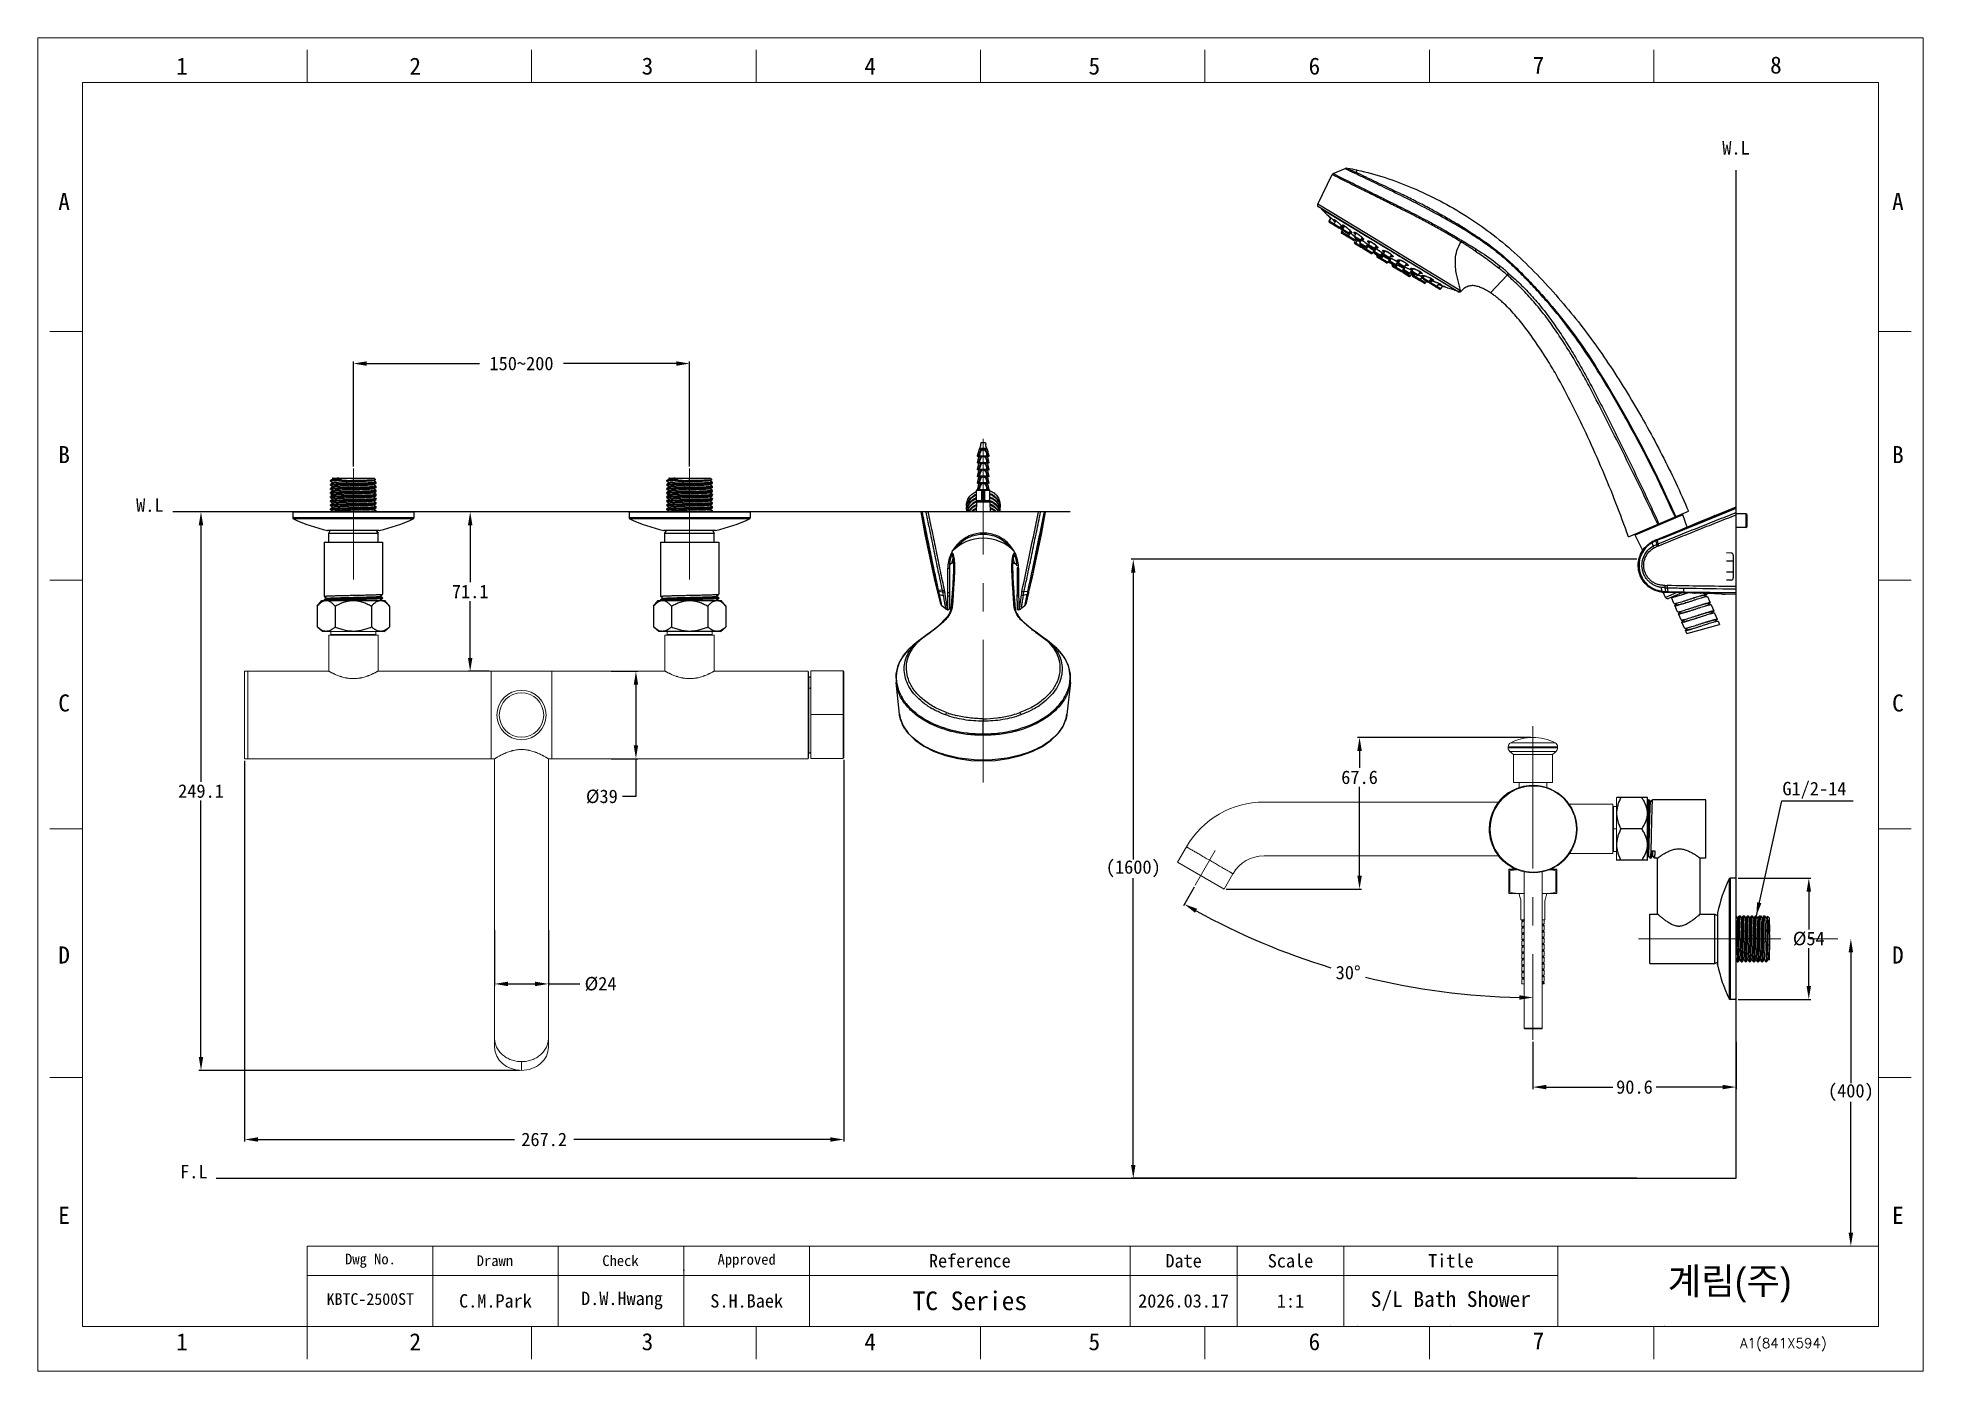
# Model space of a CAD drawing. Header units: millimetres. Extents: x 765 to 1606, y 133 to 728.
import ezdxf
from ezdxf.enums import TextEntityAlignment as Align

# ---------------------------------------------------------------- set-up
doc = ezdxf.new("R2010")
doc.units = ezdxf.units.MM
doc.linetypes.add('CENTERX2', pattern=[101.6, 63.5, -12.7, 12.7, -12.7])
for name, color, linetype in [('02___PRT_ALL_AXES', 7, 'Continuous'), ('7_ALL_FEATURES', 7, 'Continuous'), ('MAIN', 7, 'Continuous'), ('TEXT', 2, 'Continuous'), ('벽', 2, 'Continuous')]:
    doc.layers.add(name, color=color, linetype=linetype)
for name, color, linetype, lineweight in [('CENTER', 1, 'CENTERX2', 15), ('DIM', 3, 'Continuous', 9), ('FORM', 7, 'Continuous', 13)]:
    doc.layers.add(name, color=color, linetype=linetype, lineweight=lineweight)
doc.styles.add('ROMANS', font='romans')
doc.dimstyles.new('겸용-샤워욕조용1', dxfattribs={"dimscale": 0.6, "dimtxt": 10, "dimasz": 10, "dimexe": 1.5, "dimexo": 1.5, "dimgap": 2, "dimtad": 0, "dimtih": 1, "dimtoh": 1, "dimdec": 1, "dimdsep": 46, "dimtxsty": 'Standard', "dimcen": 2.5, "dimclrd": 5, "dimclre": 5, "dimclrt": 5, "dimadec": 1, "dimazin": 2, "dimtfac": 1, "dimtdec": 1, "dimtmove": 0, "dimatfit": 3, "dimfxl": 1.25, "dimarcsym": 0})

msp = doc.modelspace()

# ---------------------------------------------------------------- texts
at = {"layer": 'DIM', "color": 5, "insert": (1543.49, 395.91), "char_height": 6, "attachment_point": 1}
msp.add_mtext_dynamic_manual_height_columns('G1/2-14 ', width=31.987, gutter_width=12.5, heights=[0], dxfattribs=at)
at = {"layer": 'FORM', "color": 7, "linetype": 'Continuous', "char_height": 7.63, "attachment_point": 5}
for s, insert in [('1', (829.64, 715.07)), ('2', (933.72, 715.07)), ('3', (1037.28, 715.07)), ('4', (1136.63, 715.07)), ('5', (1236.59, 715.07)), ('6', (1334.75, 715.07)), ('7', (1434.7, 715.53)), ('8', (1540.61, 715.53))]:
    msp.add_mtext_dynamic_manual_height_columns(s, width=50.0595, gutter_width=12.51, heights=[0], dxfattribs=dict(at, insert=insert))
at = {"layer": 'FORM', "char_height": 7.63, "attachment_point": 5}
for s, width, insert in [('A', 10.0119, (777.1, 654.67)), ('A', 10.0119, (1595.01, 654.67)), ('B', 10.0119, (777.1, 541.84)), ('B', 10.0119, (1595.01, 541.84)), ('C', 10.0119, (777.1, 431.02)), ('C', 10.0119, (1595.01, 431.02)), ('D', 10.0119, (777.1, 318.69)), ('D', 10.0119, (1595.01, 318.69)), ('E', 10.0119, (777.1, 202.58)), ('E', 10.0119, (1595.01, 202.58)), ('1', 50.0595, (829.64, 146.19)), ('2', 50.0595, (933.72, 146.19)), ('3', 50.0595, (1037.28, 146.19)), ('4', 50.0595, (1136.63, 146.19)), ('5', 50.0595, (1236.59, 146.19)), ('6', 50.0595, (1334.75, 146.19)), ('7', 50.0595, (1434.7, 146.64))]:
    msp.add_mtext_dynamic_manual_height_columns(s, width=width, gutter_width=12.51, heights=[0], dxfattribs=dict(at, insert=insert))
at = {"layer": 'TEXT', "style": 'ROMANS'}
msp.add_text('A1(841X594)', height=4.3802, dxfattribs=at).set_placement((1524.6, 143.4))
at = {"layer": 'TEXT', "attachment_point": 5}
for s, width, gutter_width, insert, char_height in [('Dwg No.', 56.019, 29.8, (913.75, 182.33), 4.768), ('Approved', 56.019, 29.8, (1081.54, 182.27), 4.768), ('Reference', 143.0272, 29.8, (1181.07, 182.27), 5.959), ('Date', 47.6757, 29.8, (1276.42, 182.27), 5.959), ('Scale', 47.6757, 29.8, (1324.09, 182.27), 5.959), ('Title', 95.3515, 29.8, (1395.61, 182.27), 5.959), ('Drawn', 56.019, 29.8, (969.24, 182.33), 4.768), ('Check', 56.019, 29.8, (1025.26, 182.33), 4.768), ('D.W.Hwang', 56.019, 29.8, (1025.94, 164.56), 5.959), ('TC Series', 143.0272, 29.8, (1181.07, 164.39), 8.343), ('S/L Bath Shower', 80.4181, 29.8, (1395.61, 164.39), 7), ('KBTC-2500ST', 48.9784, 26.05, (913.68, 165.21), 5.2105), ('C.M.Park', 56.019, 29.8, (969.51, 164.39), 5.959), ('S.H.Baek', 56.019, 29.8, (1081.54, 164.39), 5.959), ('2026.03.17', 47.6757, 29.8, (1276.42, 164.39), 5.959), ('1:1', 47.6757, 29.8, (1324.09, 164.39), 5.959)]:
    msp.add_mtext_dynamic_manual_height_columns(s, width=width, gutter_width=gutter_width, heights=[0], dxfattribs=dict(at, insert=insert, char_height=char_height))
at = {"layer": 'TEXT', "linetype": 'CENTERX2', "insert": (1519.99, 171.52), "char_height": 11.9189, "attachment_point": 5}
msp.add_mtext_dynamic_manual_height_columns('{\\fHYGothic-Medium|b0|i0|c129|p18;계림(주)}', width=143.0272, gutter_width=29.8, heights=[0], dxfattribs=at)
at = {"layer": '벽'}
for s, p in [('W.L', (1522.81, 678.65)), ('F.L', (834.96, 222.1))]:
    msp.add_text(s, height=6, dxfattribs=at).set_placement(p, align=Align.MIDDLE_CENTER)
msp.add_text('W.L', height=6, dxfattribs=at).set_placement((815.36, 514.52), align=Align.BOTTOM_CENTER)

# ---------------------------------------------------------------- blocks, each defined once
blk = doc.blocks.new('*D34')
at = {"layer": 'Defpoints', "color": 0, "lineweight": 18, "transparency": 16777216}
for p in [(1522.81, 352.91), (1522.81, 298.91), (1555.27, 298.91)]:
    blk.add_point(p, dxfattribs=at)
at = {"layer": 'DIM', "color": 5, "lineweight": -2, "transparency": 16777216}
for p, q in [((1523.71, 352.91), (1556.17, 352.91)), ((1555.27, 346.91), (1555.27, 330.11)), ((1555.27, 304.91), (1555.27, 321.71)), ((1523.71, 298.91), (1556.17, 298.91))]:
    blk.add_line(p, q, dxfattribs=at)
at = {"layer": 'DIM', "color": 5, "lineweight": 18, "transparency": 16777216}
for points in [[(1554.27, 346.91), (1556.27, 346.91), (1555.27, 352.91)], [(1554.27, 304.91), (1556.27, 304.91), (1555.27, 298.91)]]:
    blk.add_solid(points, dxfattribs=at)
at = {"layer": 'DIM', "color": 5, "transparency": 16777216, "insert": (1555.27, 325.91), "char_height": 6, "attachment_point": 5}
blk.add_mtext('%%C54', dxfattribs=at)
blk = doc.blocks.new('*D62')
at = {"layer": 'Defpoints', "color": 0, "lineweight": 18, "transparency": 16777216}
for p in [(838.16, 516.3), (879.11, 516.3), (981.11, 267.23)]:
    blk.add_point(p, dxfattribs=at)
at = {"layer": 'DIM', "color": 5, "lineweight": -2, "transparency": 16777216}
for p, q in [((878.21, 516.3), (837.26, 516.3)), ((838.16, 510.3), (838.16, 395.96)), ((838.16, 273.23), (838.16, 387.56)), ((980.21, 267.23), (837.26, 267.23))]:
    blk.add_line(p, q, dxfattribs=at)
at = {"layer": 'DIM', "color": 5, "lineweight": 18, "transparency": 16777216}
for points in [[(837.16, 510.3), (839.16, 510.3), (838.16, 516.3)], [(837.16, 273.23), (839.16, 273.23), (838.16, 267.23)]]:
    blk.add_solid(points, dxfattribs=at)
at = {"layer": 'DIM', "color": 5, "transparency": 16777216, "insert": (838.16, 391.76), "char_height": 6, "attachment_point": 5}
blk.add_mtext('249.1', dxfattribs=at)
blk = doc.blocks.new('*D63')
at = {"layer": 'Defpoints', "color": 0, "lineweight": 18, "transparency": 16777216}
for p in [(857.61, 406.2), (1124.81, 406.67), (1124.81, 236.4)]:
    blk.add_point(p, dxfattribs=at)
at = {"layer": 'DIM', "color": 5, "lineweight": -2, "transparency": 16777216}
for p, q in [((857.61, 405.3), (857.61, 235.5)), ((1124.81, 405.77), (1124.81, 235.5)), ((863.61, 236.4), (978.01, 236.4)), ((1118.81, 236.4), (1004.41, 236.4))]:
    blk.add_line(p, q, dxfattribs=at)
at = {"layer": 'DIM', "color": 5, "lineweight": 18, "transparency": 16777216}
for points in [[(863.61, 237.4), (863.61, 235.4), (857.61, 236.4)], [(1118.81, 237.4), (1118.81, 235.4), (1124.81, 236.4)]]:
    blk.add_solid(points, dxfattribs=at)
at = {"layer": 'DIM', "color": 5, "transparency": 16777216, "insert": (991.21, 236.4), "char_height": 6, "attachment_point": 5}
blk.add_mtext('267.2', dxfattribs=at)
blk = doc.blocks.new('*D65')
at = {"layer": 'Defpoints', "color": 0, "lineweight": 18, "transparency": 16777216}
for p in [(1056.11, 582.44), (906.11, 535.58), (1056.11, 535.58)]:
    blk.add_point(p, dxfattribs=at)
at = {"layer": 'DIM', "color": 5, "lineweight": -2, "transparency": 16777216}
for p, q in [((906.11, 536.48), (906.11, 583.34)), ((912.11, 582.44), (962.41, 582.44)), ((1050.11, 582.44), (999.81, 582.44)), ((1056.11, 536.48), (1056.11, 583.34))]:
    blk.add_line(p, q, dxfattribs=at)
at = {"layer": 'DIM', "color": 5, "lineweight": 18, "transparency": 16777216}
for points in [[(912.11, 583.44), (912.11, 581.44), (906.11, 582.44)], [(1050.11, 583.44), (1050.11, 581.44), (1056.11, 582.44)]]:
    blk.add_solid(points, dxfattribs=at)
at = {"layer": 'DIM', "color": 5, "transparency": 16777216, "insert": (981.11, 582.44), "char_height": 6, "attachment_point": 5}
blk.add_mtext('150~200', dxfattribs=at)
blk = doc.blocks.new('*D66')
at = {"layer": 'Defpoints', "color": 0, "lineweight": 18, "transparency": 16777216}
for p in [(958.22, 516.3), (967.61, 516.3), (967.61, 445.2)]:
    blk.add_point(p, dxfattribs=at)
at = {"layer": 'DIM', "color": 5, "lineweight": -2, "transparency": 16777216}
for p, q in [((966.71, 516.3), (957.32, 516.3)), ((958.22, 510.3), (958.22, 484.95)), ((958.22, 451.2), (958.22, 476.55)), ((966.71, 445.2), (957.32, 445.2))]:
    blk.add_line(p, q, dxfattribs=at)
at = {"layer": 'DIM', "color": 5, "lineweight": 18, "transparency": 16777216}
for points in [[(957.22, 510.3), (959.22, 510.3), (958.22, 516.3)], [(957.22, 451.2), (959.22, 451.2), (958.22, 445.2)]]:
    blk.add_solid(points, dxfattribs=at)
at = {"layer": 'DIM', "color": 5, "transparency": 16777216, "insert": (958.22, 480.75), "char_height": 6, "attachment_point": 5}
blk.add_mtext('71.1', dxfattribs=at)
blk = doc.blocks.new('*D68')
at = {"layer": 'Defpoints', "color": 0, "lineweight": 18, "transparency": 16777216}
for p in [(1432.21, 420.7), (1290.56, 365.23), (1281.63, 349.78), (1378.23, 304.42), (1432.21, 280.83)]:
    blk.add_point(p, dxfattribs=at)
at = {"layer": 'DIM', "color": 5, "lineweight": -2, "transparency": 16777216}
blk.add_line((1281.18, 349), (1276.32, 340.57), dxfattribs=at)
for start, end in [(241.10575, 253.15705), (256.10082, 268.89421)]:
    blk.add_arc((1432.21, 610.59), 310.89, start, end, dxfattribs=at)
at = {"layer": 'DIM', "color": 5, "lineweight": 18, "transparency": 16777216}
for points in [[(1281.5, 337.53), (1282.48, 339.27), (1276.77, 341.35)], [(1426.22, 300.75), (1426.2, 298.75), (1432.21, 299.7)]]:
    blk.add_solid(points, dxfattribs=at)
at = {"layer": 'DIM', "color": 5, "transparency": 16777216, "insert": (1349.83, 310.81), "char_height": 6, "attachment_point": 5}
blk.add_mtext('30°', dxfattribs=at)
blk = doc.blocks.new('*D72')
at = {"layer": 'Defpoints', "color": 0, "lineweight": 18, "transparency": 16777216}
for p in [(1354.9, 415.7), (1432.21, 415.7), (1294.52, 348.11)]:
    blk.add_point(p, dxfattribs=at)
at = {"layer": 'DIM', "color": 5, "lineweight": -2, "transparency": 16777216}
for p, q in [((1431.31, 415.7), (1354, 415.7)), ((1354.9, 409.7), (1354.9, 402.1)), ((1354.9, 354.11), (1354.9, 393.7)), ((1295.42, 348.11), (1355.8, 348.11))]:
    blk.add_line(p, q, dxfattribs=at)
at = {"layer": 'DIM', "color": 5, "lineweight": 18, "transparency": 16777216}
for points in [[(1353.9, 409.7), (1355.9, 409.7), (1354.9, 415.7)], [(1353.9, 354.11), (1355.9, 354.11), (1354.9, 348.11)]]:
    blk.add_solid(points, dxfattribs=at)
at = {"layer": 'DIM', "color": 5, "transparency": 16777216, "insert": (1354.9, 397.9), "char_height": 6, "attachment_point": 5}
blk.add_mtext('67.6', dxfattribs=at)
blk = doc.blocks.new('*D74')
at = {"layer": 'Defpoints', "color": 0, "lineweight": 18, "transparency": 16777216}
for p in [(969.11, 330.68), (993.11, 330.68), (993.11, 305.79)]:
    blk.add_point(p, dxfattribs=at)
at = {"layer": 'DIM', "color": 5, "lineweight": -2, "transparency": 16777216}
for p, q in [((969.11, 329.78), (969.11, 304.89)), ((993.11, 329.78), (993.11, 304.89)), ((975.11, 305.79), (987.11, 305.79)), ((993.11, 305.79), (1007.19, 305.79))]:
    blk.add_line(p, q, dxfattribs=at)
at = {"layer": 'DIM', "color": 5, "lineweight": 18, "transparency": 16777216}
for points in [[(975.11, 306.79), (975.11, 304.79), (969.11, 305.79)], [(987.11, 306.79), (987.11, 304.79), (993.11, 305.79)]]:
    blk.add_solid(points, dxfattribs=at)
at = {"layer": 'DIM', "color": 5, "transparency": 16777216, "insert": (1016.39, 305.79), "char_height": 6, "attachment_point": 5}
blk.add_mtext('%%C24', dxfattribs=at)
blk = doc.blocks.new('*D75')
at = {"layer": 'Defpoints', "color": 0, "lineweight": 18, "transparency": 16777216}
for p in [(1020.19, 445.2), (1032.16, 445.2), (1020.19, 406.2)]:
    blk.add_point(p, dxfattribs=at)
at = {"layer": 'DIM', "color": 5, "lineweight": -2, "transparency": 16777216}
for p, q in [((1021.09, 445.2), (1033.06, 445.2)), ((1032.16, 439.2), (1032.16, 412.2)), ((1021.09, 406.2), (1033.06, 406.2)), ((1032.16, 406.2), (1032.16, 389.32)), ((1032.16, 389.32), (1026.16, 389.32))]:
    blk.add_line(p, q, dxfattribs=at)
at = {"layer": 'DIM', "color": 5, "lineweight": 18, "transparency": 16777216}
for points in [[(1031.16, 439.2), (1033.16, 439.2), (1032.16, 445.2)], [(1031.16, 412.2), (1033.16, 412.2), (1032.16, 406.2)]]:
    blk.add_solid(points, dxfattribs=at)
at = {"layer": 'DIM', "color": 5, "transparency": 16777216, "insert": (1016.96, 389.32), "char_height": 6, "attachment_point": 5}
blk.add_mtext('%%C39', dxfattribs=at)
blk = doc.blocks.new('*D77')
at = {"layer": 'Defpoints', "color": 0, "lineweight": 18, "transparency": 16777216}
for p in [(1432.21, 280.83), (1522.81, 280.83), (1522.81, 259.79)]:
    blk.add_point(p, dxfattribs=at)
at = {"layer": 'DIM', "color": 5, "lineweight": -2, "transparency": 16777216}
for p, q in [((1432.21, 279.93), (1432.21, 258.89)), ((1522.81, 279.93), (1522.81, 258.89)), ((1438.21, 259.79), (1467.81, 259.79)), ((1516.81, 259.79), (1487.21, 259.79))]:
    blk.add_line(p, q, dxfattribs=at)
at = {"layer": 'DIM', "color": 5, "lineweight": 18, "transparency": 16777216}
for points in [[(1438.21, 260.79), (1438.21, 258.79), (1432.21, 259.79)], [(1516.81, 260.79), (1516.81, 258.79), (1522.81, 259.79)]]:
    blk.add_solid(points, dxfattribs=at)
at = {"layer": 'DIM', "color": 5, "transparency": 16777216, "insert": (1477.51, 259.79), "char_height": 6, "attachment_point": 5}
blk.add_mtext('90.6', dxfattribs=at)
blk = doc.blocks.new('*D78')
at = {"layer": 'Defpoints', "color": 0, "lineweight": 18, "transparency": 16777216}
for p in [(1479.5, 495.16), (1253.98, 219.1), (1479.5, 219.1)]:
    blk.add_point(p, dxfattribs=at)
at = {"layer": 'DIM', "color": 5, "lineweight": -2, "transparency": 16777216}
for p, q in [((1478.6, 495.16), (1253.08, 495.16)), ((1253.98, 489.16), (1253.98, 361.33)), ((1253.98, 225.1), (1253.98, 352.93)), ((1478.6, 219.1), (1253.08, 219.1))]:
    blk.add_line(p, q, dxfattribs=at)
at = {"layer": 'DIM', "color": 5, "lineweight": 18, "transparency": 16777216}
for points in [[(1252.98, 489.16), (1254.98, 489.16), (1253.98, 495.16)], [(1252.98, 225.1), (1254.98, 225.1), (1253.98, 219.1)]]:
    blk.add_solid(points, dxfattribs=at)
at = {"layer": 'DIM', "color": 5, "transparency": 16777216, "insert": (1253.98, 357.13), "char_height": 6, "attachment_point": 5}
blk.add_mtext('(1600)', dxfattribs=at)
blk = doc.blocks.new('*D79')
at = {"layer": 'Defpoints', "color": 0, "lineweight": 18, "transparency": 16777216}
for p in [(1574.03, 325.91), (1574.03, 188.82), (1574.03, 188.82)]:
    blk.add_point(p, dxfattribs=at)
at = {"layer": 'DIM', "color": 5, "lineweight": -2, "transparency": 16777216}
for p, q in [((1574.03, 319.91), (1574.03, 261.56)), ((1574.03, 194.82), (1574.03, 253.16))]:
    blk.add_line(p, q, dxfattribs=at)
at = {"layer": 'DIM', "color": 5, "lineweight": 18, "transparency": 16777216}
for points in [[(1573.03, 319.91), (1575.03, 319.91), (1574.03, 325.91)], [(1573.03, 194.82), (1575.03, 194.82), (1574.03, 188.82)]]:
    blk.add_solid(points, dxfattribs=at)
at = {"layer": 'DIM', "color": 5, "transparency": 16777216, "insert": (1574.03, 257.36), "char_height": 6, "attachment_point": 5}
blk.add_mtext('(400)', dxfattribs=at)

# ---------------------------------------------------------------- dimensions: what is measured, and where the dimension line sits
at = {"layer": 'DIM', "color": 1}
dim = msp.add_linear_dim(base=(1056.11, 582.44), p1=(906.11, 535.58), p2=(1056.11, 535.58), text='150~200', dimstyle='겸용-샤워욕조용1', dxfattribs=at)
dim.commit()
dim.dimension.update_dxf_attribs({"geometry": '*D65', "text_midpoint": (981.11, 582.44)})
for base, p1, p2, picture, middle in [((838.16, 516.3), (981.11, 267.23), (879.11, 516.3), '*D62', (838.16, 391.76)), ((958.22, 516.3), (967.61, 445.2), (967.61, 516.3), '*D66', (958.22, 480.75))]:
    dim = msp.add_linear_dim(base=base, p1=p1, p2=p2, angle=90, dimstyle='겸용-샤워욕조용1', dxfattribs=at)
    dim.commit()
    dim.dimension.update_dxf_attribs({"geometry": picture, "text_midpoint": middle})
for base, p1, p2, text, picture, middle in [((1253.98, 219.1), (1479.5, 495.16), (1479.5, 219.1), '(1600)', '*D78', (1253.98, 357.13)), ((1555.27, 298.91), (1522.81, 352.91), (1522.81, 298.91), '%%C<>', '*D34', (1555.27, 325.91)), ((1574.03, 188.82), (1574.03, 325.91), (1574.03, 188.82), '(400)', '*D79', (1574.03, 257.36))]:
    dim = msp.add_linear_dim(base=base, p1=p1, p2=p2, angle=90, text=text, dimstyle='겸용-샤워욕조용1', dxfattribs=at)
    dim.commit()
    dim.dimension.update_dxf_attribs({"geometry": picture, "text_midpoint": middle})
dim = msp.add_linear_dim(base=(1032.16, 445.2), p1=(1020.19, 406.2), p2=(1020.19, 445.2), angle=90, text='%%C<>', dimstyle='겸용-샤워욕조용1', dxfattribs=at)
dim.commit()
dim.dimension.update_dxf_attribs({"geometry": '*D75', "text_midpoint": (1016.96, 389.32), "dimtype": 160})
dim = msp.add_angular_dim_2l(base=(1378.23, 304.42), line1=((1432.21, 420.7), (1432.21, 280.83)), line2=((1281.63, 349.78), (1290.56, 365.23)), dimstyle='겸용-샤워욕조용1', dxfattribs=at)
dim.commit()
dim.dimension.update_dxf_attribs({"geometry": '*D68', "text_midpoint": (1349.83, 310.81), "dimtype": 162})
dim = msp.add_linear_dim(base=(1354.9, 415.7), p1=(1294.52, 348.11), p2=(1432.21, 415.7), angle=90, dimstyle='겸용-샤워욕조용1', dxfattribs=at)
dim.commit()
dim.dimension.update_dxf_attribs({"geometry": '*D72', "text_midpoint": (1354.9, 397.9), "dimtype": 160})
for base, p1, p2, picture, middle in [((1124.81, 236.4), (857.61, 406.2), (1124.81, 406.67), '*D63', (991.21, 236.4)), ((1522.81, 259.79), (1432.21, 280.83), (1522.81, 280.83), '*D77', (1477.51, 259.79))]:
    dim = msp.add_linear_dim(base=base, p1=p1, p2=p2, dimstyle='겸용-샤워욕조용1', dxfattribs=at)
    dim.commit()
    dim.dimension.update_dxf_attribs({"geometry": picture, "text_midpoint": middle})
dim = msp.add_linear_dim(base=(993.11, 305.79), p1=(969.11, 330.68), p2=(993.11, 330.68), text='%%C<>', dimstyle='겸용-샤워욕조용1', dxfattribs=at)
dim.commit()
dim.dimension.update_dxf_attribs({"geometry": '*D74', "text_midpoint": (1016.39, 305.79), "dimtype": 160})

# ---------------------------------------------------------------- linework, layer by layer
at = {"linetype": 'Continuous'}
for p, q in [((1336.22, 653.58), (1342.67, 666.68)), ((1342.77, 666.64), (1342.67, 666.68)), ((1343.18, 667.16), (1348.41, 669.37)), ((1343.18, 667.16), (1346.85, 665.33)), ((1349.14, 668.97), (1348.41, 669.37)), ((1351.59, 668.48), (1353.26, 667.7)), ((1353.26, 667.7), (1353.29, 667.69)), ((1353.29, 667.69), (1353.89, 668.67)), ((1358.21, 640.24), (1336.22, 653.58)), ((1398.91, 614.49), (1336.59, 652.28)), ((1357.31, 639.58), (1337.91, 651.35)), ((1341.4, 647.96), (1341.39, 647.97)), ((1341.43, 647.92), (1341.4, 647.96)), ((1341.65, 647.67), (1341.45, 647.88)), ((1342.12, 647.2), (1341.65, 647.67)), ((1341.67, 647.78), (1341.87, 647.62)), ((1341.75, 647.71), (1341.85, 647.64)), ((1341.29, 646), (1341.95, 647.34)), ((1346.3, 642.96), (1341.29, 646)), ((1345.64, 642.83), (1341.48, 645.35)), ((1341.49, 645.88), (1342.2, 647.33)), ((1343.46, 646.67), (1343.47, 646.68)), ((1343.47, 646.68), (1343.54, 646.67)), ((1343.66, 646.33), (1343.49, 646.56)), ((1343.54, 646.67), (1343.65, 646.6)), ((1343.54, 646.67), (1343.74, 646.57)), ((1343.58, 644.61), (1344.33, 646.14)), ((1343.65, 646.6), (1343.66, 646.6)), ((1343.66, 646.6), (1343.75, 646.55)), ((1344.15, 645.79), (1343.66, 646.33)), ((1343.75, 646.55), (1343.89, 646.46)), ((1343.78, 646.54), (1344.05, 646.36)), ((1345.61, 645.07), (1345.65, 645.04)), ((1346.12, 644.6), (1346.16, 644.57)), ((1346.3, 642.96), (1346.92, 643.81)), ((1346.48, 642.85), (1346.6, 643.09)), ((1347.36, 642.32), (1346.48, 642.85)), ((1347.15, 641.91), (1346.67, 642.2)), ((1347.02, 643.27), (1346.71, 643.51)), ((1346.78, 641.15), (1347.4, 642.41)), ((1352.71, 637.56), (1346.78, 641.15)), ((1346.87, 643.87), (1347.15, 643.58)), ((1346.88, 643.73), (1347.25, 643.47)), ((1347.05, 642.78), (1346.92, 642.93)), ((1349.14, 639.19), (1346.97, 640.5)), ((1347.26, 642.58), (1347.05, 642.78)), ((1347.08, 640.97), (1347.47, 641.75)), ((1347.22, 642.75), (1347.42, 642.6)), ((1347.31, 642.68), (1347.41, 642.6)), ((1347.38, 644.29), (1347.43, 644.28)), ((1347.4, 642.29), (1348.17, 643.86)), ((1350.12, 640.64), (1347.4, 642.29)), ((1347.41, 642.6), (1347.51, 642.53)), ((1347.43, 644.28), (1347.54, 644.23)), ((1347.47, 642.39), (1347.44, 642.42)), ((1347.55, 642.99), (1347.48, 642.99)), ((1347.56, 643), (1347.55, 642.99)), ((1349.45, 640.51), (1347.59, 641.64)), ((1347.6, 644.21), (1347.66, 644.16)), ((1347.63, 644.17), (1347.66, 644.16)), ((1347.66, 644.18), (1347.94, 644.02)), ((1347.66, 644.16), (1347.67, 644.16)), ((1347.67, 644.16), (1347.74, 644.12)), ((1347.74, 644.13), (1347.84, 643.96)), ((1347.74, 644.12), (1348, 643.97)), ((1347.84, 643.96), (1348.07, 643.66)), ((1348.12, 643.9), (1348.55, 643.61)), ((1349.8, 639.32), (1350.4, 640.14)), ((1349.98, 640.51), (1350.01, 640.48)), ((1349.99, 639.21), (1350.7, 640.64)), ((1350.12, 640.64), (1350.83, 641.62)), ((1350.52, 640.3), (1350.27, 640.53)), ((1350.29, 640.9), (1350.63, 640.69)), ((1350.3, 640.89), (1350.46, 640.79)), ((1350.37, 639.97), (1350.32, 640.01)), ((1350.46, 642.01), (1350.77, 641.7)), ((1350.63, 640.69), (1351.05, 640.39)), ((1350.67, 641.39), (1350.97, 641.22)), ((1350.77, 641.7), (1351.1, 641.34)), ((1351.1, 641.34), (1351.32, 641.05)), ((1351.26, 640.74), (1351.14, 640.79)), ((1351.3, 640.73), (1351.26, 640.74)), ((1352.63, 639.12), (1353.4, 640.69)), ((1352.92, 640.91), (1353.16, 640.81)), ((1352.97, 640.68), (1353.04, 640.58)), ((1352.99, 640.91), (1353.15, 640.83)), ((1353.04, 640.58), (1353.2, 640.37)), ((1353.16, 640.81), (1353.29, 640.75)), ((1353.24, 640.78), (1353.29, 640.75)), ((1353.29, 640.75), (1353.29, 640.75)), ((1353.29, 640.75), (1353.43, 640.67)), ((1353.38, 640.71), (1353.7, 640.52)), ((1353.43, 640.67), (1353.82, 640.44)), ((1359.75, 638.1), (1357.31, 639.58)), ((1370.39, 632.85), (1358.21, 640.24)), ((1396.87, 645.59), (1395.45, 646.42)), ((1352.05, 637.43), (1349.32, 639.08)), ((1355.35, 637.47), (1352.63, 639.12)), ((1352.66, 636.5), (1353.24, 637.68)), ((1356.02, 634.47), (1352.66, 636.5)), ((1352.71, 637.56), (1353.22, 638.25)), ((1354.69, 637.34), (1352.82, 638.47)), ((1355.36, 634.34), (1352.85, 635.86)), ((1353.07, 637.93), (1353.19, 637.87)), ((1353.09, 637.9), (1353.07, 637.93)), ((1353.43, 637.6), (1353.09, 637.9)), ((1353.17, 637.89), (1353.19, 637.88)), ((1353.2, 637.88), (1353.28, 637.83)), ((1353.3, 636.12), (1353.94, 637.4)), ((1353.69, 637.88), (1353.36, 638.08)), ((1353.38, 637.77), (1353.57, 637.65)), ((1353.49, 637.7), (1353.58, 637.64)), ((1353.58, 637.64), (1353.69, 637.57)), ((1353.93, 637.75), (1353.69, 637.88)), ((1353.9, 637.42), (1353.95, 637.39)), ((1354.01, 637.72), (1353.93, 637.75)), ((1354.41, 637.07), (1354.46, 637.03)), ((1355.06, 636.13), (1355.77, 637.58)), ((1355.06, 636.6), (1355.23, 636.48)), ((1357.78, 634.48), (1355.06, 636.13)), ((1355.42, 637.16), (1355.21, 637.36)), ((1357.11, 634.35), (1355.25, 635.48)), ((1355.35, 637.47), (1356.16, 638.57)), ((1355.48, 637.6), (1355.67, 637.39)), ((1355.52, 637.71), (1355.62, 637.65)), ((1355.62, 637.65), (1355.96, 637.46)), ((1355.79, 638.95), (1356.14, 638.61)), ((1355.92, 638.23), (1356.26, 638.07)), ((1356.2, 637.74), (1355.92, 637.88)), ((1355.92, 637.49), (1356.42, 637.18)), ((1355.96, 637.46), (1356.33, 637.23)), ((1356.02, 634.47), (1356.3, 634.85)), ((1356.16, 638.58), (1356.48, 638.24)), ((1356.24, 634.33), (1356.45, 634.75)), ((1360.64, 631.67), (1356.24, 634.33)), ((1359.98, 631.54), (1356.43, 633.69)), ((1357.78, 634.48), (1358.56, 635.55)), ((1357.92, 633.32), (1358.56, 634.62)), ((1357.98, 636.05), (1358.43, 635.68)), ((1358.41, 634.31), (1358.06, 634.59)), ((1358.43, 634.71), (1358.07, 634.9)), ((1358.08, 634.89), (1358.24, 634.81)), ((1358.24, 634.81), (1358.43, 634.7)), ((1358.56, 634.94), (1358.25, 635.11)), ((1358.43, 634.7), (1358.64, 634.58)), ((1358.53, 635.31), (1358.79, 635.19)), ((1358.54, 635.58), (1358.8, 635.34)), ((1358.62, 635.5), (1358.8, 635.32)), ((1358.87, 634.8), (1358.66, 634.9)), ((1358.8, 635.32), (1358.84, 635.29)), ((1358.85, 635.35), (1359.6, 636.87)), ((1361.57, 633.7), (1358.85, 635.35)), ((1358.97, 634.76), (1358.87, 634.8)), ((1358.96, 634.39), (1358.92, 634.41)), ((1360.91, 633.57), (1359.04, 634.7)), ((1359.07, 637.06), (1359.36, 636.97)), ((1359.13, 637.07), (1359.56, 636.9)), ((1359.36, 636.97), (1359.78, 636.79)), ((1359.61, 633.98), (1359.85, 633.81)), ((1359.69, 633.93), (1359.66, 633.94)), ((1367.68, 633.29), (1359.75, 638.1)), ((1359.78, 636.79), (1360.04, 636.66)), ((1359.81, 633.85), (1359.78, 633.87)), ((1359.85, 633.81), (1360.1, 633.65)), ((1360.01, 636.68), (1360.04, 636.66)), ((1360.04, 636.66), (1360.04, 636.66)), ((1360.04, 636.66), (1360.24, 636.54)), ((1360.12, 633.64), (1360.07, 633.67)), ((1360.64, 631.67), (1361.4, 632.7)), ((1361.21, 631.87), (1360.92, 632.05)), ((1360.98, 633.02), (1360.95, 633.05)), ((1361.01, 633), (1360.98, 633.02)), ((1361.03, 632.2), (1361.48, 631.92)), ((1361.48, 631.92), (1361.03, 632.2)), ((1361.59, 632.55), (1361.38, 632.67)), ((1361.47, 632.65), (1361.6, 632.54)), ((1361.52, 632.22), (1362.2, 633.6)), ((1364.24, 630.57), (1361.52, 632.22)), ((1361.57, 633.7), (1362.46, 634.91)), ((1361.6, 632.54), (1361.65, 632.5)), ((1361.64, 635.62), (1362.13, 635.23)), ((1361.65, 633.83), (1361.72, 633.7)), ((1361.66, 633.82), (1361.69, 633.81)), ((1361.69, 633.81), (1361.91, 633.73)), ((1363.57, 630.44), (1361.71, 631.57)), ((1361.73, 633.81), (1362.16, 633.63)), ((1361.91, 633.73), (1362.19, 633.61)), ((1362.13, 635.23), (1362.54, 634.86)), ((1362.17, 634.5), (1362.5, 634.39)), ((1362.2, 633.61), (1362.66, 633.38)), ((1362.54, 634.86), (1362.84, 634.54)), ((1362.66, 633.38), (1362.68, 633.36)), ((1362.66, 633.38), (1362.69, 633.37)), ((1362.68, 633.36), (1362.85, 633.27)), ((1364.24, 630.57), (1365.1, 631.75)), ((1364.72, 632.06), (1365.1, 631.76)), ((1364.93, 631.5), (1365.2, 631.39)), ((1365.23, 631.65), (1365.54, 631.36)), ((1365.54, 630.93), (1365.48, 630.94)), ((1365.56, 631.28), (1366.27, 632.72)), ((1368.28, 629.63), (1365.56, 631.28)), ((1365.84, 632.87), (1366.3, 632.72)), ((1366.3, 632.72), (1366.74, 632.53)), ((1366.47, 632.64), (1366.83, 632.48)), ((1366.83, 632.48), (1367.22, 632.29)), ((1367.22, 632.29), (1367.36, 632.21)), ((1367.35, 632.23), (1367.36, 632.21)), ((1368.28, 629.63), (1369.24, 630.94)), ((1399.93, 614.94), (1370.39, 632.85)), ((1371.09, 631.22), (1370.63, 631.5)), ((1372.74, 630.22), (1371.09, 631.22)), ((1400.4, 637.4), (1402.66, 636.06)), ((1362.67, 630.43), (1362.81, 630.72)), ((1367.47, 627.53), (1362.67, 630.43)), ((1364.73, 628.65), (1362.86, 629.78)), ((1363.99, 630.4), (1365.04, 629.76)), ((1365.04, 629.76), (1363.99, 630.4)), ((1364.86, 629.4), (1364.35, 629.71)), ((1364.75, 629.17), (1365.36, 630.41)), ((1365.18, 630.05), (1364.84, 630.3)), ((1366.81, 627.39), (1364.94, 628.53)), ((1365.02, 630.58), (1365.36, 630.42)), ((1365.31, 630.35), (1365.03, 630.57)), ((1365.73, 630.23), (1365.98, 630.1)), ((1367.62, 629.5), (1365.75, 630.63)), ((1365.97, 630.1), (1365.98, 630.1)), ((1365.98, 630.1), (1366.24, 629.95)), ((1366.25, 629.95), (1366.22, 629.97)), ((1366.24, 629.95), (1366.51, 629.8)), ((1366.28, 629.93), (1366.25, 629.95)), ((1366.51, 629.8), (1366.79, 629.64)), ((1366.81, 629.63), (1366.78, 629.65)), ((1366.79, 629.64), (1367.06, 629.47)), ((1366.83, 629.62), (1366.81, 629.63)), ((1366.87, 629.59), (1366.83, 629.62)), ((1367.06, 629.47), (1367.33, 629.31)), ((1367.33, 629.31), (1367.58, 629.16)), ((1367.47, 627.53), (1368.3, 628.67)), ((1367.58, 629.16), (1367.81, 629)), ((1367.86, 628.06), (1368.34, 627.76)), ((1367.86, 628.06), (1368.34, 627.76)), ((1368.07, 628.33), (1368.44, 628.16)), ((1368.22, 629.59), (1368.37, 629.57)), ((1368.59, 628.46), (1368.31, 628.67)), ((1368.37, 629.57), (1368.76, 629.45)), ((1368.38, 628.05), (1369.02, 629.34)), ((1371.1, 626.4), (1368.38, 628.05)), ((1368.43, 629.54), (1368.44, 629.51)), ((1368.44, 629.51), (1368.61, 629.31)), ((1368.54, 628.49), (1368.58, 628.46)), ((1370.44, 626.27), (1368.57, 627.4)), ((1368.61, 629.31), (1368.88, 629.08)), ((1368.76, 629.45), (1369.03, 629.34)), ((1368.94, 630.51), (1369.24, 630.43)), ((1369.5, 626.29), (1369.71, 626.7)), ((1373.9, 623.62), (1369.5, 626.29)), ((1373.24, 623.49), (1369.69, 625.64)), ((1370.42, 628.68), (1370.42, 628.67)), ((1371.1, 626.4), (1372.03, 627.66)), ((1371.59, 626.11), (1371.15, 626.39)), ((1371.18, 625.27), (1371.73, 626.38)), ((1371.24, 626.59), (1371.35, 626.55)), ((1371.28, 626.58), (1371.74, 626.38)), ((1371.35, 626.55), (1371.53, 626.47)), ((1371.63, 627.95), (1372.02, 627.68)), ((1372.18, 626.97), (1371.67, 627.16)), ((1371.86, 627.43), (1372.25, 627.32)), ((1372.02, 627.68), (1372.33, 627.44)), ((1372.22, 627.24), (1372.87, 628.57)), ((1374.94, 625.59), (1372.22, 627.24)), ((1372.23, 626.15), (1372.51, 626.01)), ((1374.27, 625.46), (1372.41, 626.59)), ((1372.51, 628.69), (1372.91, 628.57)), ((1372.51, 626.01), (1372.81, 625.87)), ((1373.38, 629.83), (1372.74, 630.22)), ((1372.76, 625.89), (1372.81, 625.87)), ((1372.98, 628.55), (1373.35, 628.41)), ((1373.29, 628.43), (1373.8, 628.21)), ((1376.86, 627.72), (1373.38, 629.83)), ((1373.44, 625.54), (1373.49, 625.52)), ((1373.49, 625.52), (1373.52, 625.5)), ((1373.52, 625.5), (1373.56, 625.48)), ((1373.8, 628.21), (1374.36, 627.94)), ((1373.84, 625.33), (1374.03, 625.22)), ((1373.84, 625.33), (1373.84, 625.33)), ((1373.9, 623.62), (1374.77, 624.8)), ((1374.03, 625.22), (1374.27, 625.09)), ((1374.12, 623.49), (1374.55, 624.36)), ((1377.48, 621.45), (1374.12, 623.49)), ((1374.18, 624), (1374.33, 623.91)), ((1374.44, 625.33), (1374.28, 625.46)), ((1376.82, 621.32), (1374.31, 622.84)), ((1374.36, 627.94), (1374.67, 627.78)), ((1374.38, 625.03), (1374.4, 625.02)), ((1374.63, 625.18), (1374.44, 625.33)), ((1374.62, 624.29), (1374.45, 624.38)), ((1374.61, 624.27), (1375.18, 625.43)), ((1374.61, 624.35), (1374.64, 624.34)), ((1377.33, 622.63), (1374.61, 624.27)), ((1374.95, 624.98), (1374.63, 625.18)), ((1374.68, 627.78), (1374.67, 627.78)), ((1374.97, 623.51), (1374.76, 623.1)), ((1374.8, 625.45), (1374.92, 625.36)), ((1374.8, 623.63), (1376.67, 622.49)), ((1374.9, 625.54), (1375.18, 625.44)), ((1374.94, 625.59), (1375.95, 626.97)), ((1375.21, 625.43), (1375.74, 625.22)), ((1375.68, 626.59), (1375.92, 626.53)), ((1375.75, 627.13), (1376.16, 626.82)), ((1377.24, 627.49), (1376.86, 627.72)), ((1377.8, 627.16), (1377.24, 627.49)), ((1377.33, 622.63), (1378.28, 623.92)), ((1377.48, 621.45), (1378.31, 622.59)), ((1377.54, 624.35), (1377.84, 624.19)), ((1377.55, 624.35), (1377.54, 624.35)), ((1377.65, 622.91), (1377.57, 622.95)), ((1379.2, 626.3), (1377.8, 627.16)), ((1378.18, 624.93), (1378.57, 624.86)), ((1378.27, 623.57), (1378.87, 624.77)), ((1380.99, 621.92), (1378.27, 623.57)), ((1378.34, 623.88), (1378.41, 623.84)), ((1378.39, 621.98), (1378.58, 622.37)), ((1380.33, 621.79), (1378.46, 622.92)), ((1378.48, 624.56), (1378.68, 624.41)), ((1378.57, 624.86), (1378.92, 624.76)), ((1378.65, 622.41), (1378.64, 622.42)), ((1379.54, 622.22), (1379.16, 622.43)), ((1379.35, 626.21), (1379.2, 626.3)), ((1379.26, 624.64), (1379.62, 624.51)), ((1381.5, 624.91), (1379.35, 626.21)), ((1380.42, 624.18), (1380.83, 623.99)), ((1380.83, 623.99), (1381.24, 623.79)), ((1380.99, 621.92), (1382.03, 623.33)), ((1381.24, 623.79), (1381.37, 623.72)), ((1381.37, 623.72), (1381.55, 623.62)), ((1381.39, 623.71), (1381.37, 623.72)), ((1383.86, 623.48), (1381.5, 624.91)), ((1381.83, 623.04), (1382.02, 623)), ((1382.06, 623.32), (1382.31, 623.15)), ((1382.31, 623.15), (1382.6, 622.91)), ((1383.99, 623.4), (1383.86, 623.48)), ((1384.1, 623.33), (1383.99, 623.4)), ((1386.35, 621.97), (1384.1, 623.33)), ((1420.74, 621.9), (1421.39, 622.66)), ((1421.4, 622.66), (1423.55, 620.74)), ((1384.32, 618.39), (1378.39, 621.98)), ((1381.31, 619.68), (1378.58, 621.33)), ((1379.1, 622.14), (1378.86, 622.24)), ((1378.91, 622.28), (1378.98, 622.24)), ((1379.04, 622.21), (1379.12, 622.16)), ((1379.1, 622.17), (1379.13, 622.15)), ((1379.13, 622.15), (1379.14, 622.15)), ((1379.25, 621.46), (1379.62, 622.21)), ((1381.03, 621.97), (1381.13, 621.92)), ((1383.66, 618.25), (1381.49, 619.57)), ((1381.97, 619.81), (1382.91, 621.1)), ((1382.61, 620.69), (1382.89, 620.57)), ((1382.61, 620.69), (1382.67, 620.66)), ((1382.67, 620.66), (1382.78, 620.62)), ((1383.22, 620.63), (1382.87, 620.76)), ((1382.89, 620.57), (1383.21, 620.44)), ((1382.97, 621.06), (1383.07, 621)), ((1382.99, 621.05), (1382.97, 621.06)), ((1382.97, 621.06), (1382.99, 621.05)), ((1382.99, 621.05), (1383.39, 620.83)), ((1383.07, 621), (1383.21, 620.93)), ((1383.53, 621.13), (1383.18, 621.33)), ((1383.25, 620.55), (1383.77, 621.61)), ((1385.96, 618.9), (1383.25, 620.55)), ((1383.4, 621.54), (1383.65, 621.39)), ((1385.3, 618.77), (1383.44, 619.9)), ((1383.83, 621.6), (1384.28, 621.46)), ((1384.32, 618.39), (1384.82, 619.07)), ((1385.96, 618.9), (1386.99, 620.3)), ((1386.15, 618.79), (1386.3, 619.1)), ((1391.16, 615.75), (1386.15, 618.79)), ((1386.19, 620.71), (1386.53, 620.55)), ((1386.61, 619.27), (1386.34, 619.41)), ((1390.49, 615.62), (1386.34, 618.14)), ((1396.29, 615.94), (1386.35, 621.97)), ((1386.43, 619.56), (1386.62, 619.52)), ((1386.53, 620.55), (1386.84, 620.39)), ((1386.89, 619.13), (1386.61, 619.27)), ((1386.62, 619.52), (1387.25, 619.34)), ((1386.73, 618.44), (1387.18, 619.36)), ((1387.33, 619.69), (1386.77, 619.82)), ((1386.84, 620.39), (1386.92, 620.35)), ((1386.95, 620.34), (1386.92, 620.35)), ((1386.92, 619.42), (1387.15, 619.32)), ((1387.05, 620.29), (1387.37, 620.11)), ((1387.15, 619.32), (1387.16, 619.31)), ((1387.18, 620.1), (1387.38, 620.08)), ((1387.37, 620.11), (1387.65, 619.91)), ((1389.45, 616.79), (1390.45, 618.16)), ((1389.83, 618.42), (1390.11, 618.3)), ((1390, 618.35), (1390.53, 618.12)), ((1390.11, 618.3), (1390.38, 618.19)), ((1390.15, 617.75), (1390.49, 617.62)), ((1390.81, 617.71), (1390.41, 617.82)), ((1390.49, 617.62), (1390.94, 617.46)), ((1390.5, 617.62), (1390.72, 617.54)), ((1390.84, 617.97), (1390.87, 617.96)), ((1390.9, 617.95), (1390.87, 617.96)), ((1390.9, 617.95), (1391.07, 617.86)), ((1391.16, 615.75), (1392.1, 617.04)), ((1391.19, 617.78), (1391.2, 617.77)), ((1391.73, 617.17), (1392.59, 616.85)), ((1392.11, 616.93), (1392.04, 616.95)), ((1392.21, 617), (1392.39, 616.93)), ((1392.39, 616.93), (1392.55, 616.87)), ((1392.86, 616.69), (1392.54, 616.79)), ((1392.76, 616.78), (1392.91, 616.73)), ((1392.82, 616.76), (1392.9, 616.73)), ((1392.93, 616.72), (1392.9, 616.73)), ((1392.99, 616.68), (1393, 616.68)), ((1396.49, 615.82), (1396.29, 615.94)), ((1397.46, 615.23), (1396.49, 615.82)), ((1397.46, 615.23), (1397.46, 615.23)), ((1420.73, 621.89), (1413.36, 613.95)), ((1460.1, 581.48), (1459.77, 581.27)), ((1186.03, 547.02), (1185.85, 546.3)), ((1188.07, 547.02), (1186.03, 547.02)), ((1187.97, 547.1), (1186.13, 547.1)), ((1188.07, 547.02), (1188.25, 546.3)), ((1184.74, 542.64), (1184.38, 541.22)), ((1184.38, 541.22), (1184.94, 541.22)), ((1184.85, 540.08), (1184.38, 538.22)), ((1184.47, 541.1), (1189.62, 541.1)), ((1184.87, 543.14), (1184.74, 542.64)), ((1185.08, 540.97), (1184.85, 540.08)), ((1185.1, 544.06), (1184.87, 543.14)), ((1184.94, 541.22), (1185.1, 541.2)), ((1184.98, 541.1), (1185.02, 541.09)), ((1185.02, 541.09), (1185.05, 541.07)), ((1185.05, 541.07), (1185.07, 541.04)), ((1185.07, 541.04), (1185.08, 541.01)), ((1185.08, 541.01), (1185.08, 540.97)), ((1186.05, 540.97), (1185.08, 540.97)), ((1185.11, 544.08), (1185.1, 544.06)), ((1186.1, 544.06), (1185.1, 544.06)), ((1185.1, 541.2), (1185.3, 541.2)), ((1185.1, 541.2), (1185.1, 541.1)), ((1185.15, 544.1), (1185.14, 544.1)), ((1186.12, 544.1), (1185.15, 544.1)), ((1185.26, 544.17), (1185.25, 544.14)), ((1185.35, 544.52), (1185.26, 544.17)), ((1186.17, 544.17), (1185.26, 544.17)), ((1188.74, 544.52), (1185.35, 544.52)), ((1185.38, 541.22), (1188.72, 541.22)), ((1185.47, 544.61), (1185.44, 544.6)), ((1185.44, 544.6), (1188.66, 544.6)), ((1185.5, 544.64), (1185.47, 544.61)), ((1185.52, 544.67), (1185.5, 544.64)), ((1185.52, 544.67), (1188.57, 544.67)), ((1185.81, 545.77), (1185.67, 545.23)), ((1185.68, 543.08), (1185.76, 543.04)), ((1185.7, 540.11), (1185.77, 540.06)), ((1185.79, 543.02), (1185.76, 543.04)), ((1185.81, 540.04), (1185.77, 540.06)), ((1185.96, 546.3), (1185.85, 546.3)), ((1186.08, 543.8), (1186.21, 543.69)), ((1186.08, 540.8), (1186.21, 540.69)), ((1186.12, 544.1), (1186.17, 544.1)), ((1186.25, 544.17), (1186.17, 544.17)), ((1186.17, 544.1), (1186.21, 544.1)), ((1186.18, 541.1), (1186.18, 541)), ((1186.3, 541), (1186.18, 541)), ((1186.21, 544.05), (1186.21, 544.1)), ((1186.37, 544.09), (1186.21, 544.1)), ((1186.37, 544.05), (1186.21, 544.05)), ((1186.21, 543.93), (1186.33, 543.8)), ((1186.3, 541.1), (1186.3, 541)), ((1186.5, 540.92), (1186.3, 541)), ((1186.38, 543.72), (1186.33, 543.8)), ((1186.37, 544.05), (1186.37, 544.09)), ((1186.54, 544.06), (1186.37, 544.09)), ((1186.52, 544.09), (1186.54, 544.07)), ((1186.55, 544.09), (1186.54, 544.06)), ((1186.54, 544.07), (1186.54, 544.06)), ((1186.55, 544.06), (1186.54, 544.06)), ((1186.55, 544.06), (1186.6, 543.97)), ((1186.68, 544.2), (1186.63, 544.25)), ((1187.05, 544.27), (1187.05, 543.95)), ((1187.05, 541.1), (1187.05, 540.95)), ((1187.42, 544.2), (1187.46, 544.25)), ((1187.54, 544.06), (1187.5, 543.97)), ((1187.55, 544.07), (1187.54, 544.09)), ((1187.55, 544.07), (1187.54, 544.06)), ((1187.73, 544.09), (1187.55, 544.06)), ((1187.55, 544.06), (1187.55, 544.07)), ((1187.55, 544.06), (1187.56, 544.07)), ((1187.56, 544.07), (1187.57, 544.09)), ((1187.8, 541), (1187.6, 540.92)), ((1187.71, 543.72), (1187.77, 543.8)), ((1187.89, 544.1), (1187.73, 544.09)), ((1187.73, 544.05), (1187.73, 544.09)), ((1187.89, 544.05), (1187.73, 544.05)), ((1187.88, 543.93), (1187.77, 543.8)), ((1187.8, 541.1), (1187.8, 541)), ((1187.91, 541), (1187.8, 541)), ((1187.88, 544.17), (1187.84, 544.17)), ((1188.84, 544.17), (1187.88, 544.17)), ((1187.89, 544.05), (1187.89, 544.1)), ((1187.92, 544.1), (1187.89, 544.1)), ((1188.01, 543.8), (1187.89, 543.69)), ((1188.01, 540.8), (1187.89, 540.69)), ((1187.91, 541.1), (1187.91, 541)), ((1188.94, 544.1), (1187.92, 544.1)), ((1188.99, 544.06), (1188, 544.06)), ((1189.02, 540.97), (1188.05, 540.97)), ((1188.25, 546.3), (1188.14, 546.3)), ((1188.43, 545.23), (1188.28, 545.77)), ((1188.29, 540.04), (1188.33, 540.06)), ((1188.3, 543.01), (1188.34, 543.03)), ((1188.4, 540.11), (1188.33, 540.06)), ((1188.41, 543.07), (1188.34, 543.03)), ((1188.59, 544.64), (1188.57, 544.67)), ((1188.62, 544.61), (1188.59, 544.64)), ((1188.66, 544.6), (1188.62, 544.61)), ((1188.84, 544.17), (1188.74, 544.52)), ((1188.8, 541.2), (1188.99, 541.2)), ((1188.85, 544.14), (1188.84, 544.17)), ((1188.93, 544.1), (1188.9, 544.1)), ((1188.99, 544.06), (1188.98, 544.08)), ((1189.23, 543.14), (1188.99, 544.06)), ((1188.99, 541.2), (1189.15, 541.22)), ((1188.99, 541.2), (1188.99, 541.1)), ((1189.01, 541.01), (1189.02, 541.04)), ((1189.02, 540.97), (1189.01, 541.01)), ((1189.02, 541.04), (1189.05, 541.07)), ((1189.24, 540.08), (1189.02, 540.97)), ((1189.05, 541.07), (1189.08, 541.09)), ((1189.08, 541.09), (1189.12, 541.1)), ((1189.15, 541.22), (1189.72, 541.22)), ((1189.47, 542.2), (1189.23, 543.14)), ((1189.72, 538.22), (1189.24, 540.08)), ((1189.72, 541.22), (1189.47, 542.2)), ((1184.94, 538.22), (1184.38, 538.22)), ((1184.85, 537.08), (1184.38, 535.22)), ((1184.94, 535.22), (1184.38, 535.22)), ((1184.85, 534.08), (1184.38, 532.22)), ((1184.94, 532.22), (1184.38, 532.22)), ((1184.85, 531.08), (1184.38, 529.22)), ((1189.62, 538.1), (1184.47, 538.1)), ((1189.62, 535.1), (1184.47, 535.1)), ((1189.62, 532.1), (1184.47, 532.1)), ((1185.08, 537.97), (1184.85, 537.08)), ((1185.08, 534.97), (1184.85, 534.08)), ((1185.08, 531.97), (1184.85, 531.08)), ((1185.1, 538.2), (1184.94, 538.22)), ((1185.1, 535.2), (1184.94, 535.22)), ((1185.1, 532.2), (1184.94, 532.22)), ((1184.98, 538.1), (1185.02, 538.09)), ((1184.98, 535.1), (1185.02, 535.09)), ((1184.98, 532.1), (1185.02, 532.09)), ((1185.02, 538.09), (1185.05, 538.07)), ((1185.02, 535.09), (1185.05, 535.07)), ((1185.02, 532.09), (1185.05, 532.07)), ((1185.05, 538.07), (1185.07, 538.04)), ((1185.05, 535.07), (1185.07, 535.04)), ((1185.05, 532.07), (1185.07, 532.04)), ((1185.07, 538.04), (1185.08, 538.01)), ((1185.07, 535.04), (1185.08, 535.01)), ((1185.07, 532.04), (1185.08, 532.01)), ((1185.08, 538.01), (1185.08, 537.97)), ((1186.05, 537.97), (1185.08, 537.97)), ((1185.08, 535.01), (1185.08, 534.97)), ((1186.05, 534.97), (1185.08, 534.97)), ((1185.08, 532.01), (1185.08, 531.97)), ((1185.08, 531.97), (1186.05, 531.97)), ((1185.1, 538.1), (1185.1, 538.2)), ((1185.3, 538.2), (1185.1, 538.2)), ((1185.1, 535.1), (1185.1, 535.2)), ((1185.3, 535.2), (1185.1, 535.2)), ((1185.1, 532.1), (1185.1, 532.2)), ((1185.3, 532.2), (1185.1, 532.2)), ((1188.72, 538.22), (1185.38, 538.22)), ((1188.72, 535.22), (1185.38, 535.22)), ((1188.72, 532.22), (1185.38, 532.22)), ((1185.7, 537.11), (1185.77, 537.06)), ((1185.7, 534.11), (1185.77, 534.06)), ((1185.7, 531.11), (1185.77, 531.06)), ((1185.81, 537.04), (1185.77, 537.06)), ((1185.81, 534.04), (1185.77, 534.06)), ((1185.81, 531.04), (1185.77, 531.06)), ((1186.08, 537.8), (1186.21, 537.69)), ((1186.08, 534.8), (1186.21, 534.69)), ((1186.08, 531.8), (1186.21, 531.69)), ((1186.18, 538.1), (1186.18, 538)), ((1186.3, 538), (1186.18, 538)), ((1186.18, 535.1), (1186.18, 535)), ((1186.3, 535), (1186.18, 535)), ((1186.18, 532), (1186.18, 532.1)), ((1186.18, 532), (1186.3, 532)), ((1186.3, 538.1), (1186.3, 538)), ((1186.5, 537.92), (1186.3, 538)), ((1186.3, 535.1), (1186.3, 535)), ((1186.5, 534.92), (1186.3, 535)), ((1186.3, 532), (1186.3, 532.1)), ((1186.3, 532), (1186.5, 531.92)), ((1187.05, 538.1), (1187.05, 537.95)), ((1187.05, 535.1), (1187.05, 534.95)), ((1187.05, 531.95), (1187.05, 532.1)), ((1187.8, 538), (1187.6, 537.92)), ((1187.8, 535), (1187.6, 534.92)), ((1187.6, 531.92), (1187.8, 532)), ((1187.8, 538.1), (1187.8, 538)), ((1187.91, 538), (1187.8, 538)), ((1187.8, 535.1), (1187.8, 535)), ((1187.91, 535), (1187.8, 535)), ((1187.8, 532), (1187.8, 532.1)), ((1187.8, 532), (1187.91, 532)), ((1188.01, 537.8), (1187.89, 537.69)), ((1188.01, 534.8), (1187.89, 534.69)), ((1188.01, 531.8), (1187.89, 531.69)), ((1187.91, 538.1), (1187.91, 538)), ((1187.91, 535.1), (1187.91, 535)), ((1187.91, 532), (1187.91, 532.1)), ((1189.02, 537.97), (1188.05, 537.97)), ((1189.02, 534.97), (1188.05, 534.97)), ((1188.05, 531.97), (1189.02, 531.97)), ((1188.29, 537.04), (1188.33, 537.06)), ((1188.29, 534.04), (1188.33, 534.06)), ((1188.29, 531.04), (1188.33, 531.06)), ((1188.4, 537.11), (1188.33, 537.06)), ((1188.4, 534.11), (1188.33, 534.06)), ((1188.4, 531.11), (1188.33, 531.06)), ((1188.99, 538.2), (1188.8, 538.2)), ((1188.99, 535.2), (1188.8, 535.2)), ((1188.99, 532.2), (1188.8, 532.2)), ((1189.15, 538.22), (1188.99, 538.2)), ((1188.99, 538.1), (1188.99, 538.2)), ((1189.15, 535.22), (1188.99, 535.2)), ((1188.99, 535.1), (1188.99, 535.2)), ((1189.15, 532.22), (1188.99, 532.2)), ((1188.99, 532.1), (1188.99, 532.2)), ((1189.01, 538.01), (1189.02, 538.04)), ((1189.02, 537.97), (1189.01, 538.01)), ((1189.01, 535.01), (1189.02, 535.04)), ((1189.02, 534.97), (1189.01, 535.01)), ((1189.01, 532.01), (1189.02, 532.04)), ((1189.02, 531.97), (1189.01, 532.01)), ((1189.02, 538.04), (1189.05, 538.07)), ((1189.24, 537.08), (1189.02, 537.97)), ((1189.02, 535.04), (1189.05, 535.07)), ((1189.24, 534.08), (1189.02, 534.97)), ((1189.02, 532.04), (1189.05, 532.07)), ((1189.24, 531.08), (1189.02, 531.97)), ((1189.05, 538.07), (1189.08, 538.09)), ((1189.05, 535.07), (1189.08, 535.09)), ((1189.05, 532.07), (1189.08, 532.09)), ((1189.08, 538.09), (1189.12, 538.1)), ((1189.08, 535.09), (1189.12, 535.1)), ((1189.08, 532.09), (1189.12, 532.1)), ((1189.72, 538.22), (1189.15, 538.22)), ((1189.72, 535.22), (1189.15, 535.22)), ((1189.72, 532.22), (1189.15, 532.22)), ((1189.72, 535.22), (1189.24, 537.08)), ((1189.72, 532.22), (1189.24, 534.08)), ((1189.72, 529.22), (1189.24, 531.08)), ((1184.04, 524.31), (1184.05, 524.31)), ((1184.05, 524.29), (1184.06, 524.3)), ((1184.05, 520.68), (1184.05, 524.3)), ((1184.05, 524.3), (1184.09, 524.3)), ((1184.09, 524.3), (1184.09, 525.9)), ((1184.72, 525.9), (1184.09, 525.9)), ((1184.86, 526.1), (1184.27, 526.1)), ((1184.35, 526.14), (1184.33, 526.12)), ((1184.72, 527.57), (1184.36, 526.17)), ((1184.93, 526.17), (1184.36, 526.17)), ((1184.94, 529.22), (1184.38, 529.22)), ((1189.62, 529.1), (1184.47, 529.1)), ((1184.85, 528.07), (1184.72, 527.57)), ((1184.81, 525.9), (1184.72, 525.9)), ((1185.1, 525.9), (1184.81, 525.9)), ((1185.08, 528.97), (1184.85, 528.07)), ((1184.96, 526.1), (1184.86, 526.1)), ((1185.1, 526.2), (1184.93, 526.17)), ((1185.1, 529.2), (1184.94, 529.22)), ((1185.23, 526.1), (1184.96, 526.1)), ((1184.98, 529.1), (1185.02, 529.09)), ((1185.02, 529.09), (1185.05, 529.07)), ((1185.05, 529.07), (1185.07, 529.04)), ((1185.07, 529.04), (1185.08, 529.01)), ((1185.08, 529.01), (1185.08, 528.97)), ((1185.08, 528.97), (1186.05, 528.97)), ((1185.1, 529.1), (1185.1, 529.2)), ((1185.3, 529.2), (1185.1, 529.2)), ((1185.3, 526.19), (1185.1, 526.2)), ((1185.1, 526.2), (1185.1, 526.1)), ((1185.21, 525.9), (1185.1, 525.9)), ((1186.35, 525.9), (1185.21, 525.9)), ((1185.33, 526.1), (1185.23, 526.1)), ((1186.39, 526.1), (1185.33, 526.1)), ((1188.72, 529.22), (1185.38, 529.22)), ((1188.72, 526.17), (1185.38, 526.17)), ((1185.7, 528.11), (1185.77, 528.06)), ((1185.81, 528.04), (1185.77, 528.06)), ((1186.08, 528.8), (1186.21, 528.69)), ((1186.18, 529), (1186.18, 529.1)), ((1186.18, 529), (1186.3, 529)), ((1186.3, 529), (1186.3, 529.1)), ((1186.3, 529), (1186.5, 528.92)), ((1186.35, 525.9), (1186.35, 521.7)), ((1186.38, 525.9), (1186.35, 525.9)), ((1186.42, 521.7), (1186.35, 521.7)), ((1186.41, 525.9), (1186.38, 525.9)), ((1186.5, 526.1), (1186.39, 526.1)), ((1186.42, 525.69), (1186.42, 521.7)), ((1186.6, 521.7), (1186.42, 521.7)), ((1187.59, 526.1), (1186.5, 526.1)), ((1187.57, 521.6), (1186.52, 521.6)), ((1187.56, 521.5), (1186.54, 521.5)), ((1187.5, 526.06), (1186.59, 526.06)), ((1186.6, 521.7), (1186.6, 525.8)), ((1186.6, 521.7), (1187.49, 521.7)), ((1187.05, 528.95), (1187.05, 529.1)), ((1187.5, 525.8), (1187.49, 521.7)), ((1187.62, 521.61), (1187.49, 521.7)), ((1187.71, 526.1), (1187.59, 526.1)), ((1187.6, 528.92), (1187.8, 529)), ((1187.67, 525.69), (1187.67, 521.7)), ((1187.75, 521.7), (1187.67, 521.7)), ((1187.71, 525.9), (1187.69, 525.9)), ((1188.77, 526.1), (1187.71, 526.1)), ((1187.75, 525.9), (1187.71, 525.9)), ((1187.75, 521.7), (1187.75, 525.9)), ((1188.88, 525.9), (1187.75, 525.9)), ((1187.8, 529), (1187.8, 529.1)), ((1187.8, 529), (1187.91, 529)), ((1188.01, 528.8), (1187.89, 528.69)), ((1187.91, 529), (1187.91, 529.1)), ((1188.05, 528.97), (1189.02, 528.97)), ((1188.29, 528.04), (1188.33, 528.06)), ((1188.4, 528.11), (1188.33, 528.06)), ((1188.86, 526.1), (1188.77, 526.1)), ((1188.99, 529.2), (1188.8, 529.2)), ((1188.99, 526.2), (1188.8, 526.19)), ((1189.13, 526.1), (1188.86, 526.1)), ((1188.99, 525.9), (1188.88, 525.9)), ((1189.15, 529.22), (1188.99, 529.2)), ((1188.99, 529.1), (1188.99, 529.2)), ((1189.28, 525.9), (1188.99, 525.9)), ((1189.17, 526.17), (1188.99, 526.2)), ((1188.99, 526.2), (1189, 526.1)), ((1189.01, 529.01), (1189.02, 529.04)), ((1189.02, 528.97), (1189.01, 529.01)), ((1189.02, 529.04), (1189.05, 529.07)), ((1189.25, 528.07), (1189.02, 528.97)), ((1189.05, 529.07), (1189.08, 529.09)), ((1189.08, 529.09), (1189.12, 529.1)), ((1189.24, 526.1), (1189.13, 526.1)), ((1189.72, 529.22), (1189.15, 529.22)), ((1189.73, 526.17), (1189.17, 526.17)), ((1189.82, 526.1), (1189.24, 526.1)), ((1189.38, 527.57), (1189.25, 528.07)), ((1189.38, 525.9), (1189.28, 525.9)), ((1189.73, 526.17), (1189.38, 527.57)), ((1190.01, 525.9), (1189.38, 525.9)), ((1189.76, 526.12), (1189.74, 526.14)), ((1190.01, 524.3), (1190.01, 525.9)), ((1190.01, 524.3), (1190.05, 524.3)), ((1190.05, 520.68), (1190.05, 524.3)), ((1214.81, 516.3), (1159.39, 516.3)), ((1179.55, 518.87), (1179.55, 517.69)), ((1179.55, 517.3), (1179.55, 516.3)), ((1183.96, 516.34), (1183.94, 516.3)), ((1184.04, 520.61), (1183.96, 516.3)), ((1190.06, 520.61), (1184.04, 520.61)), ((1184.74, 521.3), (1189.36, 521.3)), ((1190.06, 520.61), (1190.14, 516.3)), ((1190.13, 516.34), (1190.16, 516.3)), ((1194.55, 519.65), (1194.55, 518.47)), ((1194.55, 516.91), (1194.55, 518.08)), ((1194.55, 516.3), (1194.55, 516.52)), ((1474.8, 505.22), (1501.62, 516.57)), ((1499.03, 514.91), (1477.88, 505.93)), ((1477.98, 506.2), (1498.76, 515.02)), ((1496.48, 514.4), (1496.6, 514.11)), ((1479.9, 507.38), (1480.03, 507.07)), ((1171.24, 480.36), (1171.25, 491.21)), ((1171.94, 492.22), (1171.95, 474.64)), ((1172.35, 493.03), (1172.38, 492.99)), ((1201.68, 492.99), (1201.71, 493.03)), ((1202.12, 491.35), (1202.13, 491.32)), ((1202.13, 491.35), (1202.13, 491.32)), ((1202.13, 491.32), (1202.13, 482.45)), ((1202.85, 491.21), (1202.85, 478.87)), ((1166.77, 481.21), (1166.63, 481.82)), ((1167.09, 479.78), (1166.77, 481.21)), ((1167.24, 480.95), (1167.1, 481.57)), ((1167.1, 481.57), (1168.75, 481.32)), ((1167.24, 480.95), (1168.89, 480.71)), ((1167.56, 479.43), (1167.24, 480.95)), ((1167.57, 479.39), (1169.22, 478.95)), ((1168.75, 481.32), (1168.89, 480.71)), ((1169.69, 481.36), (1169.83, 480.75)), ((1171.24, 478.74), (1171.24, 480.36)), ((1202.13, 479.43), (1202.11, 479.44)), ((1202.13, 482.45), (1202.12, 482.46)), ((1202.13, 482.45), (1202.13, 479.43)), ((1206.66, 479.52), (1204.9, 479.06)), ((1205.22, 480.75), (1206.98, 481.01)), ((1206.98, 481.01), (1206.66, 479.52)), ((1168.12, 475.15), (1168.12, 475.15)), ((1170.25, 473.02), (1168.62, 474.35)), ((1171.21, 472.67), (1171.13, 472.68)), ((1171.21, 472.68), (1171.24, 478.74)), ((1171.21, 472.76), (1171.22, 476.34)), ((1171.22, 476.34), (1171.23, 477.1)), ((1171.95, 474.66), (1171.95, 472.95)), ((1202.13, 476.51), (1202.11, 476.52)), ((1202.15, 472.95), (1202.11, 472.99)), ((1202.13, 476.51), (1202.13, 479)), ((1202.13, 476.51), (1202.15, 472.95)), ((1202.96, 472.68), (1202.89, 472.67)), ((1205.6, 474.45), (1203.84, 473.02)), ((1204.9, 479.06), (1204.92, 479.19)), ((1205.6, 474.45), (1205.6, 474.46)), ((1206.11, 475.25), (1206.11, 475.25)), ((1165.18, 463.9), (1163.48, 462.61)), ((1163.48, 462.61), (1163.48, 462.61)), ((1210.6, 462.61), (1210.6, 462.61)), ((1153.53, 454.74), (1153.48, 454.69)), ((1158.43, 458.94), (1157.28, 458)), ((1158.12, 458.68), (1158.41, 458.92)), ((1158.29, 458.79), (1158.12, 458.68)), ((1160.25, 460.32), (1158.43, 458.94)), ((1163.54, 462.52), (1163.5, 462.49)), ((1210.53, 462.52), (1210.57, 462.49)), ((1216.6, 458.16), (1215.65, 458.94)), ((1215.67, 458.92), (1215.96, 458.68)), ((1215.79, 458.79), (1215.95, 458.68)), ((1217.79, 457.19), (1216.6, 458.16)), ((1220.5, 454.8), (1217.12, 457.61)), ((1218.54, 456.58), (1217.79, 457.19)), ((1148.15, 440.26), (1148.15, 440.28)), ((1148.16, 440.16), (1148.15, 440.26)), ((1149.68, 426.11), (1148.16, 440.16)), ((1225.91, 440.16), (1224.38, 426.01)), ((1225.92, 440.28), (1225.91, 440.16)), ((1149.68, 426.11), (1149.68, 426.11)), ((1149.69, 426.01), (1149.68, 426.11)), ((1170.74, 426.79), (1170.67, 426.81)), ((1187.04, 424.05), (1187.04, 422.97)), ((1187.04, 416.64), (1187.04, 422.97)), ((1203.34, 426.79), (1203.4, 426.81)), ((1224.07, 424.29), (1224.39, 426.12)), ((1187.04, 405.24), (1187.04, 405.59)), ((1469.51, 388.71), (1469.69, 388.92)), ((1483.31, 388.91), (1469.68, 388.91)), ((1483.29, 388.92), (1483.31, 388.9)), ((1483.31, 360.91), (1483.31, 388.9)), ((1483.31, 387.31), (1483.81, 387.9)), ((1483.81, 387.9), (1483.82, 387.91)), ((1484.06, 387.91), (1483.82, 387.91)), ((1484.07, 387.9), (1484.06, 387.91)), ((1484.07, 387.9), (1484.71, 386.8)), ((1484.69, 386.79), (1485.63, 387.9)), ((1485.63, 387.9), (1485.63, 387.91)), ((1509.31, 387.91), (1485.63, 387.91)), ((1509.31, 361.91), (1509.31, 387.91)), ((1480.77, 374.91), (1471.52, 374.91)), ((1483.81, 363.03), (1483.31, 362.17)), ((1484.72, 361.91), (1483.8, 363.01)), ((1484.72, 361.91), (1484.73, 361.91)), ((1484.97, 361.91), (1484.73, 361.91)), ((1484.98, 361.92), (1484.97, 361.91)), ((1485.62, 363.03), (1484.98, 361.92)), ((1486.74, 365), (1485.17, 365)), ((1486.53, 361.91), (1485.61, 363.01)), ((1486.53, 361.91), (1486.54, 361.91)), ((1487.81, 361.91), (1486.54, 361.91)), ((1487.81, 336.91), (1487.81, 361.91)), ((1506.81, 336.91), (1506.81, 361.91)), ((1509.31, 361.91), (1506.81, 361.91)), ((1469.51, 361.1), (1469.69, 360.89)), ((1483.31, 360.91), (1469.68, 360.91)), ((1483.29, 360.89), (1483.31, 360.91)), ((1519.68, 352.62), (1519.68, 299.19)), ((1520.13, 352.91), (1520.13, 298.91)), ((1522.81, 352.91), (1520.13, 352.91)), ((1522.81, 298.91), (1522.81, 352.91)), ((1484.31, 314.91), (1484.31, 336.91)), ((1484.31, 336.91), (1487.81, 336.91)), ((1506.81, 336.91), (1513.31, 336.91)), ((1513.31, 314.91), (1513.31, 336.91)), ((1513.31, 336.91), (1514.54, 336.29)), ((1514.56, 337.47), (1514.54, 337.26)), ((1514.54, 337.22), (1514.54, 314.59)), ((1514.56, 337.47), (1514.56, 314.34)), ((1522.81, 336.14), (1523.53, 334.9)), ((1523.52, 334.87), (1524.25, 336.14)), ((1524.25, 336.14), (1524.27, 336.16)), ((1524.27, 336.16), (1524.61, 336.16)), ((1524.63, 336.14), (1524.61, 336.16)), ((1524.63, 336.14), (1525.35, 334.9)), ((1525.33, 334.87), (1526.07, 336.14)), ((1526.07, 336.14), (1526.08, 336.16)), ((1526.08, 336.16), (1526.43, 336.16)), ((1526.44, 336.14), (1526.43, 336.16)), ((1526.44, 336.14), (1527.16, 334.9)), ((1527.14, 334.87), (1527.88, 336.14)), ((1527.88, 336.14), (1527.89, 336.16)), ((1527.89, 336.16), (1528.24, 336.16)), ((1528.25, 336.14), (1528.24, 336.16)), ((1528.25, 336.14), (1528.97, 334.9)), ((1528.96, 334.87), (1529.69, 336.14)), ((1529.69, 336.14), (1529.71, 336.16)), ((1529.71, 336.16), (1530.05, 336.16)), ((1530.07, 336.14), (1530.05, 336.16)), ((1530.07, 336.14), (1530.79, 334.9)), ((1530.77, 334.87), (1531.51, 336.14)), ((1531.51, 336.14), (1531.52, 336.16)), ((1531.52, 336.16), (1531.87, 336.16)), ((1531.88, 336.14), (1531.87, 336.16)), ((1531.88, 336.14), (1532.6, 334.9)), ((1532.59, 334.87), (1533.32, 336.14)), ((1533.32, 336.14), (1533.34, 336.16)), ((1533.34, 336.16), (1533.68, 336.16)), ((1533.7, 336.14), (1533.68, 336.16)), ((1533.7, 336.14), (1534.42, 334.9)), ((1534.4, 334.87), (1535.14, 336.14)), ((1535.14, 336.14), (1535.15, 336.16)), ((1535.15, 336.16), (1535.5, 336.16)), ((1535.51, 336.14), (1535.5, 336.16)), ((1535.51, 336.14), (1536.23, 334.9)), ((1536.21, 334.87), (1536.9, 336.06)), ((1536.81, 334.77), (1536.81, 324.32)), ((1536.9, 336.06), (1536.91, 336.06)), ((1537.81, 335.16), (1536.91, 336.06)), ((1537.81, 316.66), (1537.81, 335.16)), ((1484.31, 314.91), (1513.31, 314.91)), ((1513.31, 314.91), (1514.54, 315.52)), ((1514.56, 314.34), (1514.54, 314.56)), ((1523.34, 315.67), (1522.81, 316.59)), ((1523.34, 315.67), (1523.36, 315.66)), ((1523.36, 315.66), (1523.71, 315.66)), ((1523.72, 315.67), (1523.71, 315.66)), ((1524.46, 316.94), (1523.72, 315.67)), ((1525.16, 315.67), (1524.44, 316.91)), ((1525.16, 315.67), (1525.17, 315.66)), ((1525.17, 315.66), (1525.52, 315.66)), ((1525.53, 315.67), (1525.52, 315.66)), ((1526.27, 316.94), (1525.53, 315.67)), ((1526.97, 315.67), (1526.25, 316.91)), ((1526.97, 315.67), (1526.99, 315.66)), ((1526.99, 315.66), (1527.33, 315.66)), ((1527.35, 315.67), (1527.33, 315.66)), ((1528.08, 316.94), (1527.35, 315.67)), ((1528.79, 315.67), (1528.07, 316.91)), ((1528.79, 315.67), (1528.8, 315.66)), ((1528.8, 315.66), (1529.15, 315.66)), ((1529.16, 315.67), (1529.15, 315.66)), ((1529.9, 316.94), (1529.16, 315.67)), ((1530.6, 315.67), (1529.88, 316.91)), ((1530.6, 315.67), (1530.61, 315.66)), ((1530.61, 315.66), (1530.96, 315.66)), ((1530.98, 315.67), (1530.96, 315.66)), ((1531.71, 316.94), (1530.98, 315.67)), ((1532.41, 315.67), (1531.69, 316.91)), ((1532.41, 315.67), (1532.43, 315.66)), ((1532.43, 315.66), (1532.78, 315.66)), ((1532.79, 315.67), (1532.78, 315.66)), ((1533.53, 316.94), (1532.79, 315.67)), ((1534.23, 315.67), (1533.51, 316.91)), ((1534.23, 315.67), (1534.24, 315.66)), ((1534.24, 315.66), (1534.59, 315.66)), ((1534.6, 315.67), (1534.59, 315.66)), ((1535.34, 316.94), (1534.6, 315.67)), ((1536.04, 315.67), (1535.32, 316.91)), ((1536.06, 315.66), (1536.04, 315.67)), ((1536.06, 315.66), (1536.4, 315.66)), ((1536.42, 315.67), (1536.4, 315.66)), ((1537.15, 316.94), (1536.42, 315.67)), ((1537.47, 316.33), (1537.14, 316.91)), ((1537.48, 316.33), (1537.47, 316.33)), ((1537.81, 316.66), (1537.48, 316.33)), ((1522.81, 298.91), (1520.13, 298.91))]:
    msp.add_line(p, q, dxfattribs=at)
at = {"color": 7, "linetype": 'Continuous'}
for p, q in [((895.97, 530.4), (895.86, 530.3)), ((895.86, 530), (895.86, 530.3)), ((900.97, 530.3), (895.86, 530.3)), ((895.86, 530), (895.88, 529.98)), ((895.88, 529.98), (897.12, 529.26)), ((895.97, 530.4), (896.02, 530.44)), ((897.15, 531.09), (896.02, 530.44)), ((896.86, 531.3), (896.82, 531.26)), ((896.82, 531.26), (896.83, 531.25)), ((896.83, 531.25), (897.12, 531.08)), ((896.86, 531.3), (915.36, 531.3)), ((915.08, 530.15), (915.98, 530.67)), ((916.35, 529.45), (915.11, 530.17)), ((915.98, 530.68), (915.36, 531.3)), ((915.98, 530.67), (915.98, 530.68)), ((1045.97, 530.4), (1045.86, 530.3)), ((1045.86, 530), (1045.86, 530.3)), ((1050.97, 530.3), (1045.86, 530.3)), ((1045.86, 530), (1045.88, 529.98)), ((1045.88, 529.98), (1047.12, 529.26)), ((1045.97, 530.4), (1046.02, 530.44)), ((1047.15, 531.09), (1046.02, 530.44)), ((1046.86, 531.3), (1046.82, 531.26)), ((1046.82, 531.26), (1046.83, 531.25)), ((1046.83, 531.25), (1047.12, 531.08)), ((1046.86, 531.3), (1065.36, 531.3)), ((1065.08, 530.15), (1065.98, 530.67)), ((1066.35, 529.45), (1065.11, 530.17)), ((1065.98, 530.68), (1065.36, 531.3)), ((1065.98, 530.67), (1065.98, 530.68)), ((895.88, 528.54), (895.86, 528.53)), ((895.86, 528.18), (895.86, 528.53)), ((895.86, 528.53), (895.86, 528.18)), ((895.88, 528.17), (895.86, 528.18)), ((895.86, 528.18), (895.86, 528.18)), ((895.88, 526.73), (895.86, 526.71)), ((895.86, 526.37), (895.86, 526.71)), ((895.86, 526.71), (895.86, 526.37)), ((895.88, 526.35), (895.86, 526.37)), ((895.86, 526.37), (895.86, 526.37)), ((895.88, 524.91), (895.86, 524.9)), ((895.86, 524.55), (895.86, 524.9)), ((895.86, 524.9), (895.86, 524.55)), ((895.86, 524.55), (895.86, 524.56)), ((895.88, 524.54), (895.86, 524.55)), ((895.88, 523.1), (895.86, 523.09)), ((895.86, 522.74), (895.86, 523.09)), ((895.86, 523.09), (895.86, 522.74)), ((895.88, 522.73), (895.86, 522.74)), ((895.86, 522.74), (895.86, 522.74)), ((897.15, 529.28), (895.88, 528.54)), ((895.88, 528.17), (897.12, 527.45)), ((897.15, 527.46), (895.88, 526.73)), ((895.88, 526.35), (897.12, 525.63)), ((897.15, 525.65), (895.88, 524.91)), ((895.88, 524.54), (897.12, 523.82)), ((897.15, 523.84), (895.88, 523.1)), ((895.88, 522.73), (897.12, 522.01)), ((897.15, 522.02), (895.88, 521.29)), ((915.08, 528.34), (916.35, 529.07)), ((915.08, 526.52), (916.35, 527.26)), ((915.08, 524.71), (916.35, 525.45)), ((915.08, 522.9), (916.35, 523.63)), ((915.08, 521.08), (916.35, 521.82)), ((916.35, 527.64), (915.11, 528.35)), ((916.35, 525.82), (915.11, 526.54)), ((916.35, 524.01), (915.11, 524.73)), ((916.35, 522.19), (915.11, 522.91)), ((916.35, 529.45), (916.36, 529.43)), ((916.35, 529.07), (916.36, 529.09)), ((916.35, 527.64), (916.36, 527.62)), ((916.35, 527.26), (916.36, 527.27)), ((916.35, 525.82), (916.36, 525.81)), ((916.35, 525.45), (916.36, 525.46)), ((916.35, 524.01), (916.36, 523.99)), ((916.35, 523.63), (916.36, 523.65)), ((916.35, 522.19), (916.36, 522.18)), ((916.35, 521.82), (916.36, 521.83)), ((916.36, 529.09), (916.36, 529.43)), ((916.36, 529.43), (916.36, 529.43)), ((916.36, 527.27), (916.36, 527.62)), ((916.36, 527.62), (916.36, 527.62)), ((916.36, 525.46), (916.36, 525.81)), ((916.36, 525.81), (916.36, 525.8)), ((916.36, 523.65), (916.36, 523.99)), ((916.36, 523.99), (916.36, 523.99)), ((916.36, 521.83), (916.36, 522.18)), ((916.36, 522.18), (916.36, 522.18)), ((1045.88, 528.54), (1045.86, 528.53)), ((1045.86, 528.18), (1045.86, 528.53)), ((1045.86, 528.53), (1045.86, 528.18)), ((1045.88, 528.17), (1045.86, 528.18)), ((1045.86, 528.18), (1045.86, 528.18)), ((1045.88, 526.73), (1045.86, 526.71)), ((1045.86, 526.37), (1045.86, 526.71)), ((1045.86, 526.71), (1045.86, 526.37)), ((1045.88, 526.35), (1045.86, 526.37)), ((1045.86, 526.37), (1045.86, 526.37)), ((1045.88, 524.91), (1045.86, 524.9)), ((1045.86, 524.55), (1045.86, 524.9)), ((1045.86, 524.9), (1045.86, 524.55)), ((1045.86, 524.55), (1045.86, 524.56)), ((1045.88, 524.54), (1045.86, 524.55)), ((1045.88, 523.1), (1045.86, 523.09)), ((1045.86, 522.74), (1045.86, 523.09)), ((1045.86, 523.09), (1045.86, 522.74)), ((1045.88, 522.73), (1045.86, 522.74)), ((1045.86, 522.74), (1045.86, 522.74)), ((1047.15, 529.28), (1045.88, 528.54)), ((1045.88, 528.17), (1047.12, 527.45)), ((1047.15, 527.46), (1045.88, 526.73)), ((1045.88, 526.35), (1047.12, 525.63)), ((1047.15, 525.65), (1045.88, 524.91)), ((1045.88, 524.54), (1047.12, 523.82)), ((1047.15, 523.84), (1045.88, 523.1)), ((1045.88, 522.73), (1047.12, 522.01)), ((1047.15, 522.02), (1045.88, 521.29)), ((1065.08, 528.34), (1066.35, 529.07)), ((1065.08, 526.52), (1066.35, 527.26)), ((1065.08, 524.71), (1066.35, 525.45)), ((1065.08, 522.9), (1066.35, 523.63)), ((1065.08, 521.08), (1066.35, 521.82)), ((1066.35, 527.64), (1065.11, 528.35)), ((1066.35, 525.82), (1065.11, 526.54)), ((1066.35, 524.01), (1065.11, 524.73)), ((1066.35, 522.19), (1065.11, 522.91)), ((1066.35, 529.45), (1066.36, 529.43)), ((1066.35, 529.07), (1066.36, 529.09)), ((1066.35, 527.64), (1066.36, 527.62)), ((1066.35, 527.26), (1066.36, 527.27)), ((1066.35, 525.82), (1066.36, 525.81)), ((1066.35, 525.45), (1066.36, 525.46)), ((1066.35, 524.01), (1066.36, 523.99)), ((1066.35, 523.63), (1066.36, 523.65)), ((1066.35, 522.19), (1066.36, 522.18)), ((1066.35, 521.82), (1066.36, 521.83)), ((1066.36, 529.09), (1066.36, 529.43)), ((1066.36, 529.43), (1066.36, 529.43)), ((1066.36, 527.27), (1066.36, 527.62)), ((1066.36, 527.62), (1066.36, 527.62)), ((1066.36, 525.46), (1066.36, 525.81)), ((1066.36, 525.81), (1066.36, 525.8)), ((1066.36, 523.65), (1066.36, 523.99)), ((1066.36, 523.99), (1066.36, 523.99)), ((1066.36, 521.83), (1066.36, 522.18)), ((1066.36, 522.18), (1066.36, 522.18)), ((879.11, 516.3), (879.11, 513.61)), ((879.11, 516.3), (879.11, 513.61)), ((879.11, 516.3), (933.11, 516.3)), ((933.11, 513.61), (879.11, 513.61)), ((932.83, 513.16), (879.4, 513.16)), ((895.88, 521.29), (895.86, 521.27)), ((895.86, 520.93), (895.86, 521.27)), ((895.86, 521.27), (895.86, 520.93)), ((895.88, 520.91), (895.86, 520.93)), ((895.86, 520.93), (895.86, 520.93)), ((895.88, 519.47), (895.86, 519.46)), ((895.86, 519.11), (895.86, 519.46)), ((895.86, 519.46), (895.86, 519.11)), ((895.88, 519.1), (895.86, 519.11)), ((895.86, 519.11), (895.86, 519.11)), ((895.88, 517.66), (895.86, 517.64)), ((895.86, 517.3), (895.86, 517.64)), ((895.86, 517.64), (895.86, 517.3)), ((895.88, 517.28), (895.86, 517.3)), ((895.86, 517.3), (895.86, 517.3)), ((895.88, 520.91), (897.12, 520.19)), ((897.15, 520.21), (895.88, 519.47)), ((895.88, 519.1), (897.12, 518.38)), ((897.15, 518.39), (895.88, 517.66)), ((895.88, 517.28), (897.12, 516.56)), ((897.15, 516.58), (896.66, 516.3)), ((915.08, 519.27), (916.35, 520)), ((915.08, 517.45), (916.35, 518.19)), ((916.35, 520.38), (915.11, 521.1)), ((916.35, 518.57), (915.11, 519.28)), ((916.35, 516.75), (915.11, 517.47)), ((916.21, 516.3), (916.35, 516.38)), ((916.35, 520.38), (916.36, 520.36)), ((916.35, 520), (916.36, 520.02)), ((916.35, 518.57), (916.36, 518.55)), ((916.35, 518.19), (916.36, 518.2)), ((916.35, 516.75), (916.36, 516.74)), ((916.35, 516.38), (916.36, 516.39)), ((916.36, 520.02), (916.36, 520.36)), ((916.36, 520.36), (916.36, 520.36)), ((916.36, 518.2), (916.36, 518.55)), ((916.36, 518.55), (916.36, 518.55)), ((916.36, 516.39), (916.36, 516.74)), ((916.36, 516.74), (916.36, 516.73)), ((933.11, 516.3), (933.11, 513.61)), ((933.11, 516.3), (933.11, 513.61)), ((1029.11, 516.3), (1029.11, 513.61)), ((1029.11, 516.3), (1029.11, 513.61)), ((1029.11, 516.3), (1083.11, 516.3)), ((1083.11, 513.61), (1029.11, 513.61)), ((1082.83, 513.16), (1029.4, 513.16)), ((1045.88, 521.29), (1045.86, 521.27)), ((1045.86, 520.93), (1045.86, 521.27)), ((1045.86, 521.27), (1045.86, 520.93)), ((1045.88, 520.91), (1045.86, 520.93)), ((1045.86, 520.93), (1045.86, 520.93)), ((1045.88, 519.47), (1045.86, 519.46)), ((1045.86, 519.11), (1045.86, 519.46)), ((1045.86, 519.46), (1045.86, 519.11)), ((1045.88, 519.1), (1045.86, 519.11)), ((1045.86, 519.11), (1045.86, 519.11)), ((1045.88, 517.66), (1045.86, 517.64)), ((1045.86, 517.3), (1045.86, 517.64)), ((1045.86, 517.64), (1045.86, 517.3)), ((1045.88, 517.28), (1045.86, 517.3)), ((1045.86, 517.3), (1045.86, 517.3)), ((1045.88, 520.91), (1047.12, 520.19)), ((1047.15, 520.21), (1045.88, 519.47)), ((1045.88, 519.1), (1047.12, 518.38)), ((1047.15, 518.39), (1045.88, 517.66)), ((1045.88, 517.28), (1047.12, 516.56)), ((1047.15, 516.58), (1046.66, 516.3)), ((1065.08, 519.27), (1066.35, 520)), ((1065.08, 517.45), (1066.35, 518.19)), ((1066.35, 520.38), (1065.11, 521.1)), ((1066.35, 518.57), (1065.11, 519.28)), ((1066.35, 516.75), (1065.11, 517.47)), ((1066.21, 516.3), (1066.35, 516.38)), ((1066.35, 520.38), (1066.36, 520.36)), ((1066.35, 520), (1066.36, 520.02)), ((1066.35, 518.57), (1066.36, 518.55)), ((1066.35, 518.19), (1066.36, 518.2)), ((1066.35, 516.75), (1066.36, 516.74)), ((1066.35, 516.38), (1066.36, 516.39)), ((1066.36, 520.02), (1066.36, 520.36)), ((1066.36, 520.36), (1066.36, 520.36)), ((1066.36, 518.2), (1066.36, 518.55)), ((1066.36, 518.55), (1066.36, 518.55)), ((1066.36, 516.39), (1066.36, 516.74)), ((1066.36, 516.74), (1066.36, 516.73)), ((1083.11, 516.3), (1083.11, 513.61)), ((1083.11, 516.3), (1083.11, 513.61)), ((917.68, 508.05), (894.55, 508.05)), ((894.55, 508.05), (894.76, 508.03)), ((917.46, 508.03), (894.76, 508.03)), ((895.11, 506.8), (895.73, 508.03)), ((895.11, 502.8), (895.11, 506.8)), ((895.11, 506.8), (917.11, 506.8)), ((916.63, 507.7), (916.46, 508.03)), ((916.66, 507.7), (916.63, 507.7)), ((917.11, 506.8), (916.66, 507.7)), ((916.66, 507.7), (917.11, 506.8)), ((917.11, 502.8), (917.11, 506.8)), ((917.68, 508.05), (917.46, 508.03)), ((1067.68, 508.05), (1044.55, 508.05)), ((1044.55, 508.05), (1044.76, 508.03)), ((1067.46, 508.03), (1044.76, 508.03)), ((1045.11, 506.8), (1045.73, 508.03)), ((1045.11, 502.8), (1045.11, 506.8)), ((1045.11, 506.8), (1067.11, 506.8)), ((1066.63, 507.7), (1066.46, 508.03)), ((1066.66, 507.7), (1066.63, 507.7)), ((1067.11, 506.8), (1066.66, 507.7)), ((1066.66, 507.7), (1067.11, 506.8)), ((1067.11, 502.8), (1067.11, 506.8)), ((1067.68, 508.05), (1067.46, 508.03)), ((893.11, 502.8), (893.11, 478.67)), ((893.11, 502.8), (893.11, 478.67)), ((893.11, 502.8), (919.11, 502.8)), ((919.11, 502.8), (919.11, 479.57)), ((919.11, 502.8), (919.11, 479.57)), ((1043.11, 502.8), (1043.11, 478.67)), ((1043.11, 502.8), (1043.11, 478.67)), ((1043.11, 502.8), (1069.11, 502.8)), ((1069.11, 502.8), (1069.11, 479.57)), ((1069.11, 502.8), (1069.11, 479.57)), ((918, 478.63), (919.11, 479.56)), ((919.11, 479.56), (919.11, 479.57)), ((1068, 478.63), (1069.11, 479.56)), ((1069.11, 479.56), (1069.11, 479.57)), ((889.95, 474.25), (892.12, 476.8)), ((889.95, 474.25), (889.95, 465.01)), ((892.12, 476.8), (920.11, 476.8)), ((893.12, 478.66), (893.11, 478.67)), ((893.11, 478.67), (893.11, 478.67)), ((893.12, 477.1), (893.11, 477.09)), ((893.11, 477.09), (893.11, 476.85)), ((893.11, 477.09), (893.11, 476.85)), ((893.12, 476.84), (893.11, 476.85)), ((893.11, 476.85), (893.11, 476.85)), ((893.12, 478.66), (894.22, 477.74)), ((894.23, 477.75), (893.12, 477.1)), ((893.12, 476.84), (893.17, 476.8)), ((898.03, 474.25), (898.03, 465.01)), ((914.2, 474.25), (914.2, 465.01)), ((918, 476.82), (919.11, 477.75)), ((919.1, 478.01), (918.01, 478.64)), ((918.06, 476.8), (918.01, 476.83)), ((919.1, 478.01), (919.11, 478)), ((919.11, 478), (919.11, 477.76)), ((919.11, 478), (919.11, 477.76)), ((919.11, 478), (919.11, 478)), ((919.11, 477.75), (919.11, 477.76)), ((922.28, 474.25), (920.11, 476.8)), ((922.28, 474.25), (922.28, 465.01)), ((1039.95, 474.25), (1042.12, 476.8)), ((1039.95, 474.25), (1039.95, 465.01)), ((1042.12, 476.8), (1070.11, 476.8)), ((1043.12, 478.66), (1043.11, 478.67)), ((1043.11, 478.67), (1043.11, 478.67)), ((1043.12, 477.1), (1043.11, 477.09)), ((1043.11, 477.09), (1043.11, 476.85)), ((1043.11, 477.09), (1043.11, 476.85)), ((1043.12, 476.84), (1043.11, 476.85)), ((1043.11, 476.85), (1043.11, 476.85)), ((1043.12, 478.66), (1044.22, 477.74)), ((1044.23, 477.75), (1043.12, 477.1)), ((1043.12, 476.84), (1043.17, 476.8)), ((1048.03, 474.25), (1048.03, 465.01)), ((1064.2, 474.25), (1064.2, 465.01)), ((1068, 476.82), (1069.11, 477.75)), ((1069.1, 478.01), (1068.01, 478.64)), ((1068.06, 476.8), (1068.01, 476.83)), ((1069.1, 478.01), (1069.11, 478)), ((1069.11, 478), (1069.11, 477.76)), ((1069.11, 478), (1069.11, 477.76)), ((1069.11, 478), (1069.11, 478)), ((1069.11, 477.75), (1069.11, 477.76)), ((1072.28, 474.25), (1070.11, 476.8)), ((1072.28, 474.25), (1072.28, 465.01)), ((892.31, 463), (889.95, 465.01)), ((919.92, 463), (922.28, 465.01)), ((1042.31, 463), (1039.95, 465.01)), ((1069.92, 463), (1072.28, 465.01))]:
    msp.add_line(p, q, dxfattribs=at)
at = {"lineweight": 18}
for p, q in [((892.31, 463), (919.92, 463)), ((1046.11, 463), (1066.11, 463)), ((1469.51, 388.71), (1469.51, 361.1))]:
    msp.add_line(p, q, dxfattribs=at)
at = {"linetype": 'Continuous', "lineweight": 18}
for p, q in [((896.11, 461.6), (896.11, 463)), ((916.11, 463), (916.11, 461.6)), ((1046.11, 461.6), (1046.11, 463)), ((1066.11, 463), (1066.11, 461.6)), ((895.11, 461.3), (895.11, 445.3)), ((917.11, 461.3), (895.11, 461.3)), ((917.11, 461.3), (917.11, 445.3)), ((1067.11, 461.3), (1045.11, 461.3)), ((1045.11, 461.3), (1045.11, 445.3)), ((1067.11, 461.3), (1067.11, 445.3)), ((857.61, 445.2), (857.61, 406.2)), ((857.61, 445.2), (859.11, 445.2)), ((859.11, 406.2), (859.11, 445.2)), ((859.11, 445.2), (859.11, 406.2)), ((895.29, 445.2), (859.11, 445.2)), ((916.93, 445.2), (967.61, 445.2)), ((967.61, 406.2), (967.61, 445.2)), ((967.61, 445.2), (967.61, 425.7)), ((967.61, 445.2), (994.61, 445.2)), ((994.61, 445.2), (994.61, 406.2)), ((994.61, 445.2), (1045.29, 445.2)), ((994.61, 425.7), (994.61, 445.2)), ((1066.93, 445.2), (1108.91, 445.2)), ((1108.91, 406.2), (1108.91, 445.2)), ((1108.91, 445.2), (1109.11, 445)), ((1109.11, 406.4), (1109.11, 445)), ((1109.32, 437.86), (1109.32, 442.89)), ((1124.51, 445.37), (1110.11, 445.37)), ((1110.11, 425.97), (1110.11, 445.37)), ((1124.81, 406.67), (1124.81, 445.07)), ((967.61, 425.7), (967.61, 406.2)), ((994.61, 406.2), (994.61, 425.7)), ((1110.11, 425.97), (1110.11, 425.87)), ((1110.11, 406.37), (1110.11, 425.87)), ((1422.3, 413.31), (1432.21, 413.31)), ((1442.12, 413.31), (1432.21, 413.31)), ((857.61, 406.2), (859.11, 406.2)), ((859.11, 406.2), (967.61, 406.2)), ((969.11, 406.2), (967.61, 406.2)), ((969.11, 406.2), (969.11, 305.79)), ((993.11, 406.2), (994.61, 406.2)), ((993.11, 305.79), (993.11, 406.2)), ((994.61, 406.2), (1108.91, 406.2)), ((1108.91, 406.2), (1109.11, 406.4)), ((1110.11, 406.37), (1124.51, 406.37)), ((1421.21, 411.53), (1421.21, 411.02)), ((1432.21, 409.51), (1421.9, 409.51)), ((1421.9, 409.51), (1423.51, 408.1)), ((1423.51, 408.1), (1423.51, 395.6)), ((1423.51, 408.1), (1432.21, 408.1)), ((1442.52, 409.51), (1432.21, 409.51)), ((1440.91, 408.1), (1432.21, 408.1)), ((1440.91, 408.1), (1442.52, 409.51)), ((1440.91, 395.6), (1440.91, 408.1)), ((1443.21, 411.02), (1443.21, 411.53)), ((1432.21, 395.6), (1423.51, 395.6)), ((1426.06, 395.6), (1426.06, 393.41)), ((1432.21, 395.6), (1440.91, 395.6)), ((1438.36, 393.41), (1438.36, 395.6)), ((1312.31, 386.9), (1416.84, 386.9)), ((1425.91, 393.38), (1425.91, 393.36)), ((1438.51, 393.36), (1438.51, 393.38)), ((1467.81, 385.91), (1448.44, 385.91)), ((1467.81, 374.91), (1467.81, 385.91)), ((1469.51, 384.91), (1468.11, 384.91)), ((1467.81, 374.91), (1467.81, 363.91)), ((1277.67, 366.9), (1273.74, 360.11)), ((1312.31, 362.9), (1416.84, 362.9)), ((1448.54, 363.91), (1467.81, 363.91)), ((1468.11, 364.91), (1469.51, 364.91)), ((1273.74, 360.11), (1294.52, 348.11)), ((1298.45, 354.9), (1294.52, 348.11)), ((1423.21, 357.61), (1423.21, 356.8)), ((1428.39, 286.03), (1428.39, 355.75)), ((1436.39, 355.75), (1436.39, 286.03)), ((1441.21, 356.8), (1441.21, 357.44)), ((969.11, 305.79), (969.11, 281.54)), ((993.11, 281.54), (993.11, 305.79)), ((969.11, 281.54), (969.11, 277.62)), ((993.11, 277.62), (993.11, 281.54)), ((1428.59, 285.83), (1432.39, 285.83)), ((1432.39, 285.83), (1436.19, 285.83))]:
    msp.add_line(p, q, dxfattribs=at)
at = {"linetype": 'Continuous', "lineweight": 13}
for p, q in [((896.11, 461.6), (906.11, 461.6)), ((906.11, 461.6), (916.11, 461.6)), ((916.11, 461.6), (916.11, 461.6)), ((1046.11, 461.6), (1056.11, 461.6)), ((1056.11, 461.6), (1066.11, 461.6)), ((1066.11, 461.6), (1066.11, 461.6)), ((1109.32, 408.52), (1109.32, 437.86)), ((1124.51, 425.97), (1124.51, 445.37)), ((1124.51, 425.97), (1110.11, 425.97)), ((1124.51, 425.87), (1124.51, 425.97)), ((1124.51, 406.37), (1124.51, 425.87)), ((1432.21, 411.53), (1421.21, 411.53)), ((1432.21, 411.02), (1421.21, 411.02)), ((1432.21, 411.53), (1443.21, 411.53)), ((1432.21, 411.02), (1443.21, 411.02)), ((1432.21, 395.6), (1432.21, 394.4)), ((1468.11, 384.91), (1468.11, 374.96)), ((1412.71, 374.9), (1412.89, 374.9)), ((1413.19, 374.83), (1412.89, 374.83)), ((1451.89, 374.83), (1451.59, 374.83)), ((1468.11, 374.91), (1467.81, 374.91)), ((1468.11, 374.96), (1468.11, 374.91)), ((1469.51, 374.91), (1468.11, 374.91)), ((1468.11, 374.91), (1468.11, 364.91)), ((981.11, 271.15), (981.11, 267.23))]:
    msp.add_line(p, q, dxfattribs=at)
at = {"lineweight": 20}
for p, q in [((1421.93, 356.29), (1421.52, 356.29)), ((1421.52, 346.64), (1421.52, 356.29)), ((1421.93, 346.64), (1421.93, 356.29)), ((1442.9, 356.29), (1442.49, 356.29)), ((1442.49, 346.64), (1442.49, 356.29)), ((1442.9, 346.64), (1442.9, 356.29)), ((1421.93, 346.64), (1421.52, 346.64)), ((1421.52, 346.12), (1426.87, 346.12)), ((1428.39, 346.12), (1425.41, 346.12)), ((1426.16, 346.12), (1426.16, 345.81)), ((1426.27, 345.02), (1426.76, 343.3)), ((1426.87, 346.12), (1428.39, 346.12)), ((1439.01, 346.12), (1436.39, 346.12)), ((1436.39, 346.12), (1437.56, 346.12)), ((1437.56, 346.12), (1442.9, 346.12)), ((1438.16, 345.02), (1437.67, 343.3)), ((1438.27, 346.12), (1438.27, 345.81)), ((1442.9, 346.64), (1442.49, 346.64)), ((1426.87, 342.51), (1426.87, 334.36)), ((1437.56, 342.51), (1437.56, 334.36)), ((1426.87, 334.36), (1428.62, 334.36)), ((1427.22, 334.08), (1427.22, 334.36)), ((1427.22, 331.23), (1427.22, 333.36)), ((1427.22, 328.38), (1427.22, 330.51)), ((1427.76, 334.08), (1427.76, 333.57)), ((1427.76, 331.23), (1427.76, 330.72)), ((1427.76, 328.38), (1427.76, 327.87)), ((1436.39, 334.36), (1437.56, 334.36)), ((1436.66, 331.94), (1436.66, 332.44)), ((1436.66, 329.09), (1436.66, 329.59)), ((1437.2, 332.65), (1437.2, 334.36)), ((1437.2, 329.8), (1437.2, 331.94)), ((1437.2, 326.95), (1437.2, 329.09)), ((1427.22, 325.53), (1427.22, 327.66)), ((1427.22, 322.68), (1427.22, 324.81)), ((1427.22, 319.83), (1427.22, 321.96)), ((1427.76, 325.53), (1427.76, 325.02)), ((1427.76, 322.68), (1427.76, 322.17)), ((1427.76, 319.83), (1427.76, 319.32)), ((1436.66, 326.24), (1436.66, 326.74)), ((1436.66, 323.39), (1436.66, 323.89)), ((1436.66, 320.54), (1436.66, 321.04)), ((1437.2, 324.1), (1437.2, 326.24)), ((1437.2, 321.25), (1437.2, 323.39)), ((1437.2, 318.4), (1437.2, 320.54)), ((1427.22, 316.98), (1427.22, 319.11)), ((1427.22, 314.13), (1427.22, 316.26)), ((1427.22, 311.28), (1427.22, 313.41)), ((1427.76, 316.98), (1427.76, 316.47)), ((1427.76, 314.13), (1427.76, 313.62)), ((1427.76, 311.28), (1427.76, 310.77)), ((1436.66, 317.69), (1436.66, 318.19)), ((1436.66, 314.84), (1436.66, 315.34)), ((1436.66, 311.99), (1436.66, 312.49)), ((1437.19, 314.87), (1437.2, 314.84)), ((1437.2, 315.55), (1437.2, 317.69)), ((1437.2, 312.7), (1437.2, 314.84)), ((1437.2, 309.85), (1437.2, 311.99)), ((1427.22, 308.43), (1427.22, 310.56)), ((1427.22, 305.86), (1427.22, 307.71)), ((1428.39, 305.86), (1427.22, 305.86)), ((1427.76, 308.43), (1427.76, 307.92)), ((1437.2, 305.86), (1436.39, 305.86)), ((1436.66, 309.14), (1436.66, 309.64)), ((1436.66, 306.29), (1436.66, 306.79)), ((1437.2, 307), (1437.2, 309.14)), ((1437.2, 305.86), (1437.2, 306.29))]:
    msp.add_line(p, q, dxfattribs=at)
at = {"linetype": 'Continuous'}
for points in [[(1341.48, 647.93), (1341.48, 647.93), (1341.48, 647.93), (1341.51, 647.91), (1341.55, 647.88), (1341.6, 647.84), (1341.67, 647.78), (1341.75, 647.71)], [(1341.85, 647.64), (1341.95, 647.55), (1342.07, 647.44), (1342.2, 647.33), (1342.33, 647.21), (1342.48, 647.08), (1342.64, 646.94), (1342.81, 646.79), (1342.98, 646.63), (1343.17, 646.46), (1343.36, 646.28), (1343.55, 646.1)], [(1343.55, 646.1), (1343.75, 645.92), (1343.94, 645.74), (1344.07, 645.61)], [(1343.89, 646.46), (1344.07, 646.33), (1344.3, 646.17), (1344.55, 645.97), (1344.81, 645.76)], [(1344.81, 645.76), (1345.08, 645.53), (1345.35, 645.29), (1345.62, 645.06), (1345.89, 644.82), (1346.14, 644.59), (1346.37, 644.36)], [(1346.37, 644.36), (1346.59, 644.15), (1346.79, 643.96), (1346.96, 643.78), (1347.11, 643.62), (1347.24, 643.48), (1347.34, 643.36), (1347.41, 643.26), (1347.45, 643.2), (1347.46, 643.19)], [(1347.02, 642.88), (1347.02, 642.88), (1347.02, 642.88), (1347.05, 642.86), (1347.09, 642.84)], [(1347.09, 642.84), (1347.15, 642.8), (1347.22, 642.74), (1347.31, 642.68)], [(1347.52, 644.22), (1347.5, 644.22), (1347.53, 644.21), (1347.63, 644.17)], [(1348, 643.97), (1348.31, 643.77), (1348.65, 643.53)], [(1348.65, 643.53), (1349, 643.27), (1349.34, 642.99), (1349.68, 642.71), (1350, 642.43), (1350.29, 642.16)], [(1349.97, 640.51), (1350.08, 640.42), (1350.25, 640.27), (1350.41, 640.14), (1350.44, 640.11)], [(1350.29, 642.16), (1350.55, 641.92), (1350.77, 641.69), (1350.96, 641.49), (1351.11, 641.32)], [(1350.46, 640.79), (1350.71, 640.63), (1350.98, 640.44), (1351.27, 640.24)], [(1351.11, 641.32), (1351.22, 641.17), (1351.29, 641.07), (1351.33, 641), (1351.33, 640.99)], [(1351.27, 640.24), (1351.55, 640.02), (1351.83, 639.81), (1352.11, 639.59), (1352.38, 639.38)], [(1352.38, 639.38), (1352.63, 639.17), (1352.65, 639.15)], [(1352.76, 640.97), (1352.73, 640.97), (1352.77, 640.96), (1352.92, 640.91)], [(1353.82, 640.44), (1354.23, 640.17), (1354.64, 639.88), (1355.04, 639.57), (1355.41, 639.27)], [(1355.41, 639.27), (1355.74, 638.98), (1356.02, 638.72), (1356.25, 638.48), (1356.43, 638.28)], [(1353.19, 637.88), (1353.22, 637.87), (1353.27, 637.84), (1353.33, 637.8), (1353.4, 637.76), (1353.49, 637.7)], [(1353.69, 637.57), (1353.8, 637.49), (1353.93, 637.4), (1354.07, 637.31)], [(1354.07, 637.31), (1354.22, 637.21), (1354.37, 637.1)], [(1354.37, 637.1), (1354.53, 636.98), (1354.7, 636.86), (1354.88, 636.73), (1355.06, 636.6)], [(1356.33, 637.23), (1356.71, 636.98), (1357.09, 636.72), (1357.46, 636.45), (1357.8, 636.19), (1358.11, 635.94)], [(1356.43, 638.28), (1356.55, 638.12), (1356.61, 638), (1356.62, 637.99)], [(1358.11, 635.94), (1358.39, 635.71), (1358.62, 635.5)], [(1358.64, 634.58), (1358.87, 634.44), (1359.11, 634.29)], [(1358.92, 637.08), (1358.93, 637.08), (1359.07, 637.06)], [(1359.11, 634.29), (1359.36, 634.14), (1359.61, 633.98)], [(1360.1, 633.65), (1360.33, 633.49), (1360.56, 633.33)], [(1360.24, 636.54), (1360.72, 636.26), (1361.19, 635.95), (1361.63, 635.63)], [(1360.56, 633.33), (1360.77, 633.18), (1360.97, 633.03)], [(1360.97, 633.03), (1361.15, 632.89), (1361.32, 632.76), (1361.47, 632.65)], [(1361.63, 635.63), (1362.01, 635.32), (1362.34, 635.03), (1362.6, 634.78), (1362.79, 634.57), (1362.89, 634.41), (1362.91, 634.38)], [(1362.19, 633.61), (1362.54, 633.44), (1362.68, 633.36)], [(1362.85, 633.27), (1363.29, 633.02), (1363.73, 632.74), (1364.14, 632.47), (1364.52, 632.2)], [(1364.52, 632.2), (1364.86, 631.95), (1365.14, 631.72), (1365.36, 631.52)], [(1365.36, 631.52), (1365.52, 631.36), (1365.57, 631.3)], [(1365.57, 632.88), (1365.56, 632.88), (1365.59, 632.88), (1365.71, 632.88)], [(1365.71, 632.88), (1365.9, 632.84), (1366.16, 632.76), (1366.47, 632.64)], [(1367.36, 632.21), (1367.69, 632.03), (1368.27, 631.67), (1368.77, 631.32)], [(1368.77, 631.32), (1369.18, 631), (1369.47, 630.73), (1369.65, 630.52), (1369.69, 630.46)], [(1364.62, 630.72), (1364.61, 630.72), (1364.62, 630.72), (1364.68, 630.7), (1364.78, 630.67), (1364.92, 630.62), (1365.08, 630.55)], [(1365.08, 630.55), (1365.27, 630.46), (1365.49, 630.35), (1365.73, 630.23)], [(1367.81, 629), (1368.02, 628.86), (1368.22, 628.73), (1368.39, 628.6), (1368.54, 628.49)], [(1368.28, 629.56), (1368.27, 629.56), (1368.31, 629.56), (1368.4, 629.54)], [(1368.4, 629.54), (1368.54, 629.51), (1368.71, 629.46), (1368.91, 629.38), (1369.15, 629.29), (1369.42, 629.17), (1369.71, 629.03)], [(1369.71, 629.03), (1370.03, 628.88), (1370.36, 628.7), (1370.42, 628.67)], [(1370.42, 628.67), (1370.51, 628.62), (1370.89, 628.41), (1371.24, 628.19), (1371.57, 627.98)], [(1371.53, 626.47), (1371.74, 626.38), (1371.97, 626.27), (1372.23, 626.15)], [(1371.57, 627.98), (1371.86, 627.79), (1372.1, 627.61)], [(1372.1, 627.61), (1372.29, 627.46), (1372.31, 627.44)], [(1372.13, 628.71), (1372.13, 628.71), (1372.26, 628.71), (1372.5, 628.67), (1372.85, 628.58), (1373.29, 628.43)], [(1372.81, 625.87), (1373.13, 625.71), (1373.45, 625.54)], [(1373.45, 625.54), (1373.78, 625.36), (1373.84, 625.33)], [(1374.27, 625.09), (1374.49, 624.96), (1374.7, 624.84), (1374.85, 624.75)], [(1374.48, 624.41), (1374.5, 624.4), (1374.55, 624.38), (1374.61, 624.35)], [(1374.67, 627.78), (1374.8, 627.71), (1375.2, 627.48)], [(1374.88, 625.54), (1375.08, 625.47), (1375.32, 625.38), (1375.58, 625.28), (1375.86, 625.16)], [(1375.2, 627.48), (1375.56, 627.25), (1375.87, 627.03), (1376.12, 626.84), (1376.3, 626.67), (1376.41, 626.55), (1376.43, 626.52)], [(1375.86, 625.16), (1376.17, 625.03), (1376.49, 624.88), (1376.82, 624.72), (1377.15, 624.55), (1377.48, 624.38), (1377.54, 624.35)], [(1377.57, 622.95), (1377.81, 622.84), (1378, 622.74), (1378.18, 622.65), (1378.36, 622.56), (1378.52, 622.48)], [(1377.84, 624.19), (1378.1, 624.03), (1378.34, 623.88)], [(1378.1, 624.91), (1378.1, 624.91), (1378.13, 624.91), (1378.25, 624.9), (1378.43, 624.87), (1378.67, 624.82), (1378.94, 624.74), (1379.26, 624.64)], [(1378.52, 622.48), (1378.74, 622.36), (1378.83, 622.32), (1378.91, 622.28)], [(1379.62, 624.51), (1380.01, 624.36), (1380.42, 624.18)], [(1381.55, 623.62), (1381.93, 623.39), (1382.22, 623.2), (1382.43, 623.04), (1382.56, 622.92), (1382.59, 622.89)], [(1378.98, 622.24), (1379.03, 622.21), (1379.08, 622.19), (1379.1, 622.17)], [(1381.13, 621.92), (1381.4, 621.81), (1381.67, 621.68), (1381.95, 621.56), (1382.21, 621.43), (1382.48, 621.31)], [(1382.48, 621.31), (1382.72, 621.18), (1382.97, 621.06)], [(1382.98, 621.77), (1382.98, 621.77), (1383.03, 621.77), (1383.13, 621.76), (1383.27, 621.74), (1383.45, 621.7), (1383.66, 621.64)], [(1383.21, 620.93), (1383.34, 620.86), (1383.38, 620.83)], [(1383.66, 621.64), (1383.91, 621.57), (1384.18, 621.49), (1384.48, 621.39)], [(1384.48, 621.39), (1384.8, 621.27), (1385.14, 621.15), (1385.49, 621.01), (1385.84, 620.86), (1386.19, 620.71)], [(1386.44, 619.55), (1386.51, 619.54), (1386.63, 619.51), (1386.77, 619.48), (1386.93, 619.44)], [(1386.92, 620.35), (1387.17, 620.21), (1387.36, 620.1)], [(1386.93, 619.44), (1387.12, 619.38), (1387.33, 619.32)], [(1387.33, 619.32), (1387.56, 619.25), (1387.81, 619.16)], [(1387.36, 620.1), (1387.5, 620.01), (1387.6, 619.93), (1387.63, 619.91)], [(1387.81, 619.16), (1388.07, 619.08), (1388.35, 618.98), (1388.64, 618.88), (1388.93, 618.77), (1389.23, 618.65), (1389.53, 618.54), (1389.83, 618.42)], [(1390.38, 618.19), (1390.62, 618.08), (1390.84, 617.97)], [(1390.87, 617.96), (1390.96, 617.91), (1391.06, 617.86)], [(1390.94, 617.46), (1391.16, 617.38), (1391.39, 617.3), (1391.6, 617.22), (1391.82, 617.14), (1392.02, 617.07), (1392.21, 617)], [(1391.06, 617.86), (1391.14, 617.81), (1391.19, 617.78)], [(1392.55, 616.87), (1392.7, 616.81), (1392.82, 616.76)], [(1392.9, 616.73), (1392.94, 616.71), (1392.97, 616.69), (1392.99, 616.68)], [(1168.12, 475.15), (1165.37, 486.52), (1163.18, 496.45), (1161.22, 506.15), (1159.39, 516.3)], [(1206.11, 475.25), (1208.84, 486.6), (1211.03, 496.51), (1212.98, 506.18), (1214.81, 516.3)], [(1173.08, 493.47), (1172.35, 493.03)], [(1201.71, 493.03), (1200.99, 493.46)], [(1168.12, 475.15), (1168.12, 475.13), (1168.14, 475.08), (1168.16, 475.02), (1168.18, 474.96), (1168.21, 474.9), (1168.24, 474.83), (1168.27, 474.76), (1168.32, 474.69), (1168.36, 474.62), (1168.41, 474.56), (1168.47, 474.49), (1168.53, 474.43), (1168.59, 474.37), (1168.62, 474.35)], [(1170.25, 473.02), (1170.47, 472.86), (1170.86, 472.71), (1171.13, 472.68)], [(1171.21, 472.68), (1171.34, 472.68), (1171.6, 472.74), (1171.84, 472.86), (1171.95, 472.95)], [(1171.21, 472.67), (1171.21, 472.68), (1171.21, 472.76)], [(1202.13, 476.51), (1202.14, 475.21), (1202.15, 474.19), (1202.15, 473.47), (1202.15, 473.06), (1202.15, 472.95)], [(1202.15, 472.95), (1202.26, 472.87), (1202.5, 472.74), (1202.76, 472.68), (1202.89, 472.68)], [(1202.96, 472.68), (1203.26, 472.73), (1203.64, 472.88), (1203.84, 473.02)], [(1205.6, 474.46), (1205.67, 474.51), (1205.75, 474.59), (1205.82, 474.68), (1205.88, 474.76), (1205.94, 474.85), (1205.99, 474.93), (1206.03, 475.02), (1206.06, 475.1), (1206.08, 475.17), (1206.1, 475.23), (1206.11, 475.25)], [(1163.48, 462.61), (1162.1, 461.62), (1160.25, 460.32)], [(1171.02, 469.48), (1166.86, 465.24), (1165.18, 463.9)], [(1210.6, 462.61), (1208.89, 463.9), (1207.21, 465.24), (1205.06, 467.14)], [(1215.65, 458.94), (1213.82, 460.32), (1211.98, 461.62), (1210.6, 462.61)], [(1155.61, 456.49), (1153.58, 454.8), (1150.84, 451.39), (1149.03, 447.74), (1148.14, 443.85), (1148.15, 440.26)], [(1157.28, 458), (1156.28, 457.19), (1155.53, 456.58)], [(1225.92, 440.27), (1225.93, 443.85), (1225.05, 447.74), (1223.24, 451.39), (1220.5, 454.8)], [(1149.68, 426.11), (1149.99, 424.35), (1151.32, 420.86), (1153.56, 417.54), (1156.66, 414.48), (1160.55, 411.75), (1165.13, 409.44), (1170.24, 407.6), (1175.76, 406.27), (1181.54, 405.48), (1187.04, 405.24)], [(1187.04, 405.24), (1192.48, 405.48), (1198.25, 406.26), (1203.78, 407.58), (1208.91, 409.42), (1213.47, 411.72), (1217.35, 414.42), (1220.46, 417.47), (1222.72, 420.78), (1224.07, 424.29)]]:
    msp.add_lwpolyline(points, dxfattribs=at)
for centre, radius, start, end in [((1329.72, 552.97), 118.19, 78.19998, 80.35213), ((926.37, -230.84), 994.2, 64.26371, 64.387), ((1337.11, 653.14), 1, 153.75722, 238.76235), ((1338.27, 651.7), 0.5, 196.26531, 223.97066), ((1436.07, 746.05), 136.4, 223.97061, 224.48305), ((1436.07, 746.05), 136.4, 224.48299, 226.45517), ((1342.34, 648.65), 1.17, 218.91647, 219.54626), ((1342.68, 648.93), 1.61, 219.57078, 220.5872), ((1141.39, 183.59), 522.14, 62.83514, 63.41614), ((1341.74, 645.78), 0.5, 153.76454, 238.76398), ((1341.94, 645.66), 0.5, 153.76454, 238.76532), ((1344.03, 644.39), 0.5, 153.76454, 238.7653), ((1343.8, 644.52), 0.5, 238.76348, 254.25782), ((1342.18, 644.02), 2.98, 57.58345, 58.49037), ((1338.06, 638.1), 10.2, 52.66233, 54.07467), ((1350.55, 651.56), 8.27, 220.44853, 221.07175), ((1345.9, 643.26), 0.5, 238.7635, 323.76426), ((1325.62, 622.67), 30.02, 46.9308, 48.15917), ((1328.72, 625.98), 25.49, 45.64052, 46.82218), ((1346.93, 642.63), 0.5, 153.76454, 238.7653), ((1436.07, 746.05), 136.4, 228.9342, 229.46552), ((1332.22, 629.57), 20.47, 44.31418, 45.62313), ((1347.23, 640.93), 0.5, 153.76454, 238.76398), ((1347.53, 640.75), 0.5, 153.76454, 238.76531), ((1343.03, 637.01), 7.1, 53.84126, 54.67332), ((1360.62, 657.1), 19.73, 227.38315, 228.10207), ((1347.85, 642.07), 0.5, 153.76454, 238.7653), ((1334.55, 625.64), 21.29, 52.51894, 52.79612), ((1346.76, 642.45), 1.94, 64.45198, 66.45352), ((1346.55, 642.03), 2.42, 64.03332, 64.33621), ((1346.42, 641.75), 2.72, 62.83645, 64.01578), ((1344.2, 637.89), 7.18, 56.85991, 58.55251), ((1349.4, 639.62), 0.5, 238.7635, 323.76426), ((1349.71, 640.94), 0.5, 238.7635, 323.76426), ((1350.44, 638.99), 0.5, 153.76454, 238.76531), ((1319.12, 604.55), 47.39, 48.61358, 49.31445), ((1355.81, 646.31), 8.01, 224.69299, 226.18601), ((1436.07, 746.05), 136.4, 231.03301, 231.05933), ((1340.05, 631.2), 15, 46.08277, 46.60928), ((1355.64, 645.57), 7.01, 223.87799, 224.20482), ((1356.36, 646.28), 8.02, 224.21338, 224.92746), ((1351.92, 643.08), 2.09, 242.89159, 245.06331), ((1351.34, 641.01), 0.344, 150.13015, 162.06106), ((1337.78, 621.87), 22.79, 53.76714, 54.3891), ((1351.91, 642.56), 1.93, 244.39341, 246.57201), ((1334.03, 616.77), 29.12, 50.50227, 53.72762), ((1335.89, 619.03), 26.19, 50.20167, 50.49815), ((1352.26, 639.38), 1.68, 70.67318, 73.33177), ((1352.08, 638.87), 2.23, 68.64478, 70.69833), ((1351.89, 638.39), 2.75, 67.11686, 68.50681), ((1351.74, 638.04), 3.12, 66.49371, 67.13281), ((1350.89, 636.23), 5.13, 62.66967, 63.77506), ((1356.58, 643.22), 4.42, 220.12645, 220.605), ((1350.48, 635.46), 6, 62.09427, 62.57761), ((1350.18, 634.89), 6.64, 61.169, 62.08719), ((1348.43, 631.88), 10.12, 57.85707, 58.62028), ((1278.21, 444.68), 233.33, 59.20569, 59.43438), ((1349.58, 639.51), 0.5, 226.42063, 238.7656), ((1352.31, 637.85), 0.5, 238.7635, 323.76426), ((1353.08, 638.9), 0.5, 153.76454, 238.7653), ((1353.11, 636.28), 0.5, 153.76454, 238.76522), ((1436.07, 746.05), 136.4, 232.45633, 232.9245), ((1360.12, 648.42), 12.36, 235.8958, 236.72341), ((1353.25, 638.16), 0.299, 256.72176, 261.90641), ((1353.75, 635.9), 0.5, 153.76454, 238.76522), ((1350.29, 632.95), 5.72, 57.76626, 58.52135), ((1359.18, 647), 10.65, 236.73974, 236.88871), ((1349.26, 631.31), 7.67, 57.48696, 57.78782), ((1364.54, 651.09), 17.47, 230.51162, 231.20935), ((1341.93, 620.13), 21.04, 55.622, 56.39409), ((1368.86, 656.44), 24.36, 231.18652, 231.47711), ((1372.82, 661.42), 30.72, 231.48082, 231.87631), ((1336.62, 612.32), 30.48, 55.44625, 55.66619), ((1329.33, 601.78), 43.29, 54.586, 55.32973), ((1319.1, 587.36), 60.98, 53.66288, 54.55233), ((1354.95, 637.77), 0.5, 238.7635, 323.76426), ((1355.51, 635.91), 0.5, 153.76454, 238.76531), ((1355.62, 634.76), 0.5, 238.76359, 323.76426), ((1361.76, 644.12), 9.41, 227.65426, 228.43134), ((1357.7, 639.55), 2.95, 220.64118, 221.30388), ((1351.61, 630.29), 8.39, 60.49792, 62.25021), ((1359.13, 644.04), 6.95, 240.70536, 242.44487), ((1350.59, 628.48), 10.47, 59.39244, 60.52517), ((1347.92, 630.36), 11.64, 47.51613, 47.72397), ((1350.79, 633.34), 7.51, 44.3041, 44.58987), ((1356.69, 634.11), 0.5, 153.76454, 238.76531), ((1357.26, 640.25), 2.72, 246.99746, 248.52336), ((1357.37, 634.78), 0.5, 238.7635, 323.76426), ((1436.07, 746.05), 136.4, 234.93665, 235.21609), ((1358.37, 633.1), 0.5, 153.76454, 238.76531), ((1361.81, 639.04), 5.82, 228.1431, 229.90947), ((1351.66, 627.89), 10.32, 48.19634, 48.98115), ((1360.85, 639.91), 5.16, 242.0648, 243.32759), ((1351.86, 623.11), 13.32, 59.99984, 60.49034), ((1363.39, 640.4), 7.55, 229.1526, 229.78635), ((1350.91, 621.47), 15.22, 59.57223, 60.00145), ((1364, 641.11), 8.48, 229.77975, 230.0652), ((1361, 639.7), 5.34, 242.8119, 243.99895), ((1350.31, 620.43), 16.42, 59.45392, 59.57623), ((1349.56, 619.16), 17.9, 58.92052, 59.44834), ((1348.44, 617.31), 20.06, 58.50412, 58.92312), ((1359.3, 635.12), 0.5, 153.76454, 238.7653), ((1354.71, 631.16), 5.85, 44.94684, 45.63803), ((1346.86, 614.74), 23.08, 57.97256, 58.39069), ((1345.66, 612.81), 25.35, 57.68266, 57.97489), ((1344.18, 610.49), 28.1, 57.00789, 57.67746), ((1342.76, 608.29), 30.72, 56.62038, 57.01284), ((1362.38, 639.53), 3.89, 222.4323, 223.84018), ((1356.93, 631.04), 6.43, 64.50577, 65.77651), ((1356.21, 629.57), 8.06, 61.87376, 64.4123), ((1341.97, 607.09), 32.15, 56.37669, 56.56699), ((1341.6, 606.53), 32.83, 56.13385, 56.31082), ((1341.41, 606.26), 33.16, 55.76279, 56.13384), ((1360.24, 631.96), 0.5, 238.76349, 323.76426), ((1355.4, 628.05), 9.78, 61.66082, 61.85169), ((1354.79, 626.95), 11.04, 58.5682, 61.62855), ((1341.74, 606.74), 32.58, 55.27736, 55.6608), ((1342.28, 607.52), 31.62, 55.09889, 55.27667), ((1343.39, 609.1), 29.7, 54.51166, 55.10398), ((1353.8, 625.29), 12.97, 52.7778, 58.62881), ((1344.53, 610.71), 27.73, 54.38728, 54.50641), ((1345.84, 612.53), 25.48, 53.64091, 54.39734), ((1361.17, 633.99), 0.5, 238.7635, 323.76426), ((1381.01, 657.18), 32.13, 231.35189, 238.7644), ((1349.92, 618.03), 18.64, 52.32219, 53.46864), ((1367.32, 642.95), 12.18, 239.82563, 241.18108), ((1351.7, 620.34), 15.71, 51.95056, 52.31116), ((1353.47, 622.58), 12.86, 50.90331, 51.97571), ((1366.23, 640.97), 9.92, 241.19343, 241.75434), ((1361.97, 631.99), 0.5, 153.76454, 238.76531), ((1355.29, 624.84), 9.96, 50.213, 50.88571), ((1360.73, 631.06), 2.93, 70.14492, 71.50403), ((1364.63, 639.87), 6.23, 244.86531, 245.73266), ((1358.8, 626.45), 7.93, 64.64162, 64.968), ((1363.92, 638.46), 3.88, 247.62778, 248.62926), ((1363.79, 638.11), 3.5, 248.63672, 249.19785), ((1360.19, 625.82), 7.71, 49.11491, 50.40846), ((1365.82, 632.34), 1.43, 255.60036, 256.40459), ((1366.01, 631.06), 0.5, 153.76454, 238.7653), ((1363.85, 629.75), 2.34, 41.82806, 43.57485), ((1368.64, 635.23), 3.52, 224.24538, 227.10623), ((1362.6, 623.52), 9.92, 64.66348, 65.28601), ((1362.38, 623.09), 10.4, 63.67986, 64.59709), ((1361.86, 622.06), 11.55, 61.59857, 63.62727), ((1361.34, 621.09), 12.66, 55.64946, 61.61833), ((1362.74, 623.14), 10.18, 52.96466, 55.65103), ((1370.42, 634.48), 3.79, 251.33042, 252.45206), ((1370.27, 633.97), 3.27, 252.44644, 253.86902), ((1469.61, 746.53), 129.17, 238.78277, 239.31308), ((1237.16, 403.17), 290.66, 52.08001, 52.54461), ((1363.12, 630.21), 0.5, 153.76454, 238.76531), ((1363.83, 630.86), 0.5, 238.7635, 323.76426), ((1365.2, 628.95), 0.5, 153.76454, 238.76522), ((1364.99, 629.08), 0.5, 238.76349, 253.00084), ((1370.07, 636.64), 7.9, 232.89822, 233.03835), ((1359.73, 618.9), 12.82, 63.48168, 63.93202), ((1358.92, 617.29), 14.63, 62.93025, 63.47795), ((1357.13, 613.79), 18.55, 61.54689, 62.9161), ((1354.73, 609.35), 23.6, 60.86768, 61.55749), ((1353.45, 607.05), 26.23, 60.42642, 60.70429), ((1353.02, 606.3), 27.09, 60.02815, 60.42622), ((1352.77, 605.87), 27.59, 59.78648, 60.02893), ((1352.69, 605.73), 27.76, 59.50707, 59.78663), ((1367.07, 627.82), 0.5, 238.76359, 323.76426), ((1353.49, 607.06), 26.2, 57.79093, 59.29239), ((1355.01, 609.48), 23.35, 56.92567, 57.78672), ((1367.88, 629.92), 0.5, 238.7635, 323.76426), ((1382.71, 656.14), 32.13, 242.042, 245.29817), ((1356.42, 611.65), 20.76, 56.38896, 56.92045), ((1357.35, 613.05), 19.08, 56.03611, 56.3869), ((1357.89, 613.85), 18.12, 55.9001, 56.03433), ((1359.35, 615.99), 15.52, 54.73902, 55.92914), ((1371.02, 634.68), 6.68, 245.68823, 246.60487), ((1368.83, 627.83), 0.5, 153.76454, 238.76531), ((1370.59, 633.69), 5.61, 246.61418, 247.20943), ((1370.09, 632.49), 4.3, 247.15034, 249.10893), ((1369.72, 631.53), 3.28, 249.16813, 249.80351), ((1365.43, 620.48), 9.57, 66.40671, 67.85416), ((1364.58, 618.53), 11.7, 65.24584, 66.41523), ((1369.95, 626.07), 0.5, 153.76454, 238.76531), ((1370.7, 626.7), 0.5, 238.7635, 323.76426), ((1436.07, 746.05), 136.4, 241.44988, 241.74196), ((1374.46, 631.36), 5.98, 235.93628, 236.39742), ((1371.63, 625.05), 0.5, 153.76454, 238.76531), ((1368.81, 620.4), 6.65, 68.16863, 68.59279), ((1364.51, 617.2), 12.89, 56.49067, 56.90081), ((1376.73, 634.46), 9.5, 238.04555, 238.25954), ((1363.11, 607.19), 21.05, 65.2101, 65.79175), ((1361.98, 604.74), 23.74, 65.10073, 65.21975), ((1360.95, 602.51), 26.19, 64.60485, 65.09496), ((1372.67, 627.02), 0.5, 153.76454, 238.7653), ((1359.3, 599.04), 30.04, 64.05024, 64.60535), ((1358.35, 597.08), 32.22, 63.89575, 64.05555), ((1357.95, 596.27), 33.12, 63.68366, 63.8956), ((1357.55, 595.47), 34.02, 63.44109, 63.68362), ((1375.16, 631.38), 3.65, 229.7123, 230.08917), ((1375.33, 631.59), 3.93, 230.09445, 230.85909), ((1357.05, 594.46), 35.14, 62.18991, 63.35394), ((1370.77, 622.12), 6.8, 70.95885, 71.57988), ((1373.5, 623.92), 0.5, 238.76349, 323.76426), ((1369.49, 618.71), 10.44, 67.13523, 68.26655), ((1368.68, 616.8), 12.52, 64.0571, 67.10838), ((1356.99, 594.34), 35.28, 61.46032, 61.97417), ((1356.13, 592.85), 37, 61.07029, 61.38795), ((1357.77, 595.83), 33.59, 60.84827, 61.069), ((1374.57, 623.27), 0.5, 153.76454, 238.76531), ((1360.13, 600.05), 28.75, 60.29526, 60.8577), ((1368.18, 615.76), 13.67, 63.44959, 64.08386), ((1374.53, 625.89), 0.5, 238.7635, 323.76426), ((1368.14, 615.71), 13.73, 61.57094, 63.42241), ((1362.69, 604.53), 23.6, 59.86627, 60.23436), ((1371.89, 618.16), 6.77, 66.86188, 67.66565), ((1436.07, 746.05), 136.4, 243.14582, 243.21955), ((1364.72, 608.03), 19.55, 58.90958, 59.87566), ((1370, 613.72), 11.59, 66.45688, 66.8886), ((1375.06, 624.05), 0.5, 153.76454, 238.76531), ((1381.89, 640.8), 17.81, 245.79767, 245.96914), ((1381.35, 639.58), 16.48, 245.96738, 246.26278), ((1368.45, 616.29), 13.07, 58.69276, 61.54979), ((1375.21, 622.88), 0.5, 153.76454, 238.76398), ((1376.28, 627.34), 2.4, 231.21476, 231.93349), ((1366.88, 611.63), 15.35, 58.72149, 58.8654), ((1377.9, 629.55), 5.14, 234.64143, 236.71904), ((1371.39, 615.15), 10.96, 69.60511, 69.76893), ((1369.75, 618.43), 10.57, 56.68187, 58.67332), ((1370.74, 619.93), 8.77, 55.17067, 56.67361), ((1377.12, 631.09), 4.31, 254.03667, 254.3051), ((1377.04, 630.81), 4.02, 254.29803, 255.17676), ((1376.93, 622.92), 0.5, 238.7635, 323.76426), ((1368.79, 608.2), 18.37, 60.32468, 61.52348), ((1334.83, 535.94), 96.94, 63.58939, 63.78921), ((1370.8, 611.71), 14.33, 59.39447, 60.31671), ((1347.62, 561.66), 68.22, 63.26586, 63.60163), ((1381.36, 632.47), 9.59, 249.37024, 251.00686), ((1372.42, 614.46), 11.13, 58.01406, 59.40918), ((1379.91, 629.25), 5.74, 252.50333, 254.0208), ((1378.72, 623.35), 0.5, 153.76454, 238.7653), ((1436.07, 746.05), 136.4, 244.92402, 245.49191), ((1396.37, 661.59), 43.07, 245.15719, 245.68594), ((1357.03, 580.31), 47.33, 62.92626, 63.27618), ((1373.62, 616.38), 8.87, 57.22457, 57.99213), ((1379.65, 628.34), 4.79, 254.0561, 254.38189), ((1361.94, 589.93), 36.53, 62.784, 62.92205), ((1387.93, 642.88), 22.55, 245.65327, 246.27989), ((1362.14, 590.38), 36.03, 62.59694, 62.73149), ((1367.83, 601.35), 23.68, 62.05104, 62.6118), ((1376.33, 616.19), 8.95, 72.23169, 73.22366), ((1375.83, 614.64), 10.58, 70.51941, 72.21563), ((1375.28, 613.06), 12.26, 69.16385, 70.53403), ((1374.16, 610.15), 15.37, 63.53567, 64.08255), ((1374.77, 611.37), 14.01, 61.78011, 63.5303), ((1375.47, 612.71), 12.49, 60.48267, 61.70168), ((1376.7, 614.87), 10.01, 58.67017, 60.51218), ((1377.84, 616.75), 7.81, 57.30434, 58.6462), ((1343.12, 532.06), 118.73, 49.17623, 51.54876), ((1412.9, 634.36), 9.61, 322.36005, 323.78525), ((1414.58, 633.19), 7.56, 323.41054, 324.58502), ((1416.11, 632.1), 5.68, 324.61647, 325.11465), ((1377.08, 621.75), 0.5, 238.76359, 323.76426), ((1378.84, 621.76), 0.5, 153.76454, 238.76531), ((1373.22, 611.53), 12.16, 61.70699, 61.99326), ((1374.96, 614.77), 8.49, 61.27281, 61.71377), ((1379.7, 621.24), 0.5, 153.76454, 238.7656), ((1386.98, 636.39), 16, 242.31161, 242.56816), ((1380.59, 622.21), 0.5, 238.7635, 323.76426), ((1367.35, 589.92), 34.85, 66.69974, 66.92125), ((1367.37, 589.94), 34.82, 65.99729, 66.70013), ((1381.57, 620.11), 0.5, 238.76321, 323.76426), ((1381.75, 620), 0.5, 226.42051, 238.76531), ((1367.61, 590.48), 34.23, 65.63679, 65.99788), ((1382.05, 619.81), 0.5, 203.88222, 238.76398), ((1368.79, 593.08), 31.37, 64.73435, 65.64788), ((1370.13, 595.94), 28.21, 64.5695, 64.72285), ((1371.28, 598.34), 25.55, 63.97984, 64.57742), ((1372.92, 601.7), 21.81, 63.256, 63.98049), ((1388.76, 637.12), 17.39, 249.66094, 249.89536), ((1374.62, 605.07), 18.04, 62.42695, 63.26308), ((1388.19, 635.58), 15.75, 249.89333, 250.24313), ((1340.13, 516), 112.98, 67.58716, 67.81734), ((1383.69, 620.33), 0.5, 153.76454, 238.7653), ((1385.21, 626.86), 6.53, 252.28036, 252.8702), ((1383.92, 618.68), 0.5, 238.76482, 323.76426), ((1385.56, 619.2), 0.5, 238.7635, 323.76426), ((1386.59, 618.57), 0.5, 153.76454, 238.7653), ((1436.07, 746.05), 136.4, 248.52479, 248.87592), ((1379.98, 606.89), 15.15, 64.01477, 64.56877), ((1381.15, 609.27), 12.5, 62.48888, 64.0216), ((1389.72, 630.1), 10.69, 253.46894, 254.01666), ((1387.18, 618.22), 0.5, 153.76454, 238.76604), ((1389.03, 623.75), 4.82, 242.99354, 244.02598), ((1388.1, 625.5), 5.48, 257.1591, 258.78031), ((1392.79, 631.97), 14.13, 245.29449, 245.81347), ((1382, 610.92), 10.64, 62.27824, 62.45386), ((1382.22, 611.37), 10.14, 61.56111, 62.20393), ((1393.47, 633.48), 15.78, 245.80142, 245.92817), ((1387.79, 623.91), 3.86, 258.75461, 260.91711), ((1381.91, 601.85), 18.29, 72.82229, 73.03683), ((1380.78, 598.2), 22.11, 71.75199, 72.80759), ((1387.48, 621.53), 1.45, 266.20882, 266.81768), ((1379.17, 593.25), 27.32, 71.642, 71.79332), ((1378.76, 592.01), 28.63, 71.47926, 71.64195), ((1377.47, 588.2), 32.64, 70.57527, 71.46601), ((1376.49, 585.38), 35.63, 70.41116, 70.58888), ((1389.04, 617.09), 0.5, 238.76277, 323.76426), ((1380, 594.28), 26.06, 67.42278, 67.84432), ((1345.97, 492.17), 133.12, 70.4591, 70.61974), ((1394.94, 633.29), 16.12, 253.06812, 253.65585), ((1390.75, 616.05), 0.5, 238.76482, 323.76426), ((1384.93, 605.67), 13.65, 65.19437, 65.76405), ((1386.7, 609.49), 9.45, 63.78503, 65.23853), ((1347.04, 495.15), 129.95, 70.1945, 70.36092), ((1392.48, 624.41), 6.9, 255.91651, 256.18061), ((1387.6, 611.33), 7.4, 63.47605, 63.7577), ((1355.1, 517.51), 106.19, 69.82066, 70.19942), ((1436.07, 746.05), 136.4, 251.17583, 253.04568), ((1403.81, 651.9), 36.87, 251.50136, 252.21244), ((1384.09, 595.01), 23.44, 68.50867, 68.73005), ((1386.67, 601.58), 16.38, 68.15273, 68.48503), ((1390.86, 611.88), 5.26, 66.89827, 67.15438), ((1436.07, 746.05), 136.4, 253.04575, 253.55819), ((1397.61, 615.71), 0.5, 253.55815, 281.2635), ((1399.42, 615.35), 1, 238.76454, 321.1719), ((1341.86, 530.96), 120.38, 47.70042, 49.06203), ((1024.5, 306.34), 515.22, 23.78959, 32.27815), ((1186.13, 547), 0.1, 90, 165.96376), ((1187.97, 547), 0.1, 14.03624, 90), ((1185.15, 544.05), 0.0502, 130.93998, 139.60719), ((1185.15, 544.05), 0.0519, 113.81203, 130.87917), ((1185.15, 544.04), 0.053, 103.86073, 113.74641), ((1185.16, 544.2), 0.108, 270.05536, 287.35357), ((1185.16, 544.2), 0.106, 287.43707, 298.99662), ((1185.16, 544.2), 0.104, 299.00681, 306.58754), ((1185.16, 544.2), 0.103, 306.60193, 319.39132), ((1185.16, 544.2), 0.0998, 319.4229, 326.016), ((1394.55, 489.7), 216.13, 165.11143, 165.26545), ((1292.95, 516.89), 110.96, 164.63163, 164.91136), ((1182.37, 561.54), 20.9, 280.15315, 280.52369), ((1191.88, 541), 6.43, 151.7629, 154.20581), ((1187.36, 542.64), 1.73, 131.38529, 137.43356), ((1192.1, 537.89), 6.69, 152.31235, 154.17673), ((1181.83, 504.47), 39.82, 83.69094, 83.85173), ((1187.21, 542.8), 1.51, 124.15699, 131.39899), ((1187.36, 542.56), 1.61, 129.93908, 135.77517), ((1188.39, 523.76), 20.39, 95.21257, 95.69868), ((1186.59, 543.35), 0.739, 92.61204, 94.89611), ((1187.51, 543.35), 0.739, 85.09202, 87.37631), ((1187.61, 543.39), 0.686, 94.19906, 94.80857), ((1185.73, 523.99), 20.16, 84.29922, 84.79917), ((1186.88, 542.8), 1.51, 48.60014, 55.84234), ((1186.73, 542.56), 1.61, 44.22426, 50.05986), ((1186.74, 542.64), 1.73, 42.56612, 48.61335), ((1192.27, 504.37), 39.92, 96.14926, 96.30969), ((1182.22, 541), 6.43, 25.79353, 28.23665), ((1182, 537.89), 6.68, 25.82313, 27.68833), ((1191.89, 562.4), 21.77, 259.48428, 259.84004), ((1081.14, 516.89), 110.96, 15.08864, 15.36837), ((979.55, 489.7), 216.13, 14.73455, 14.88857), ((1188.93, 544.2), 0.1, 214.00206, 220.58377), ((1188.93, 544.2), 0.103, 220.6152, 233.37824), ((1188.93, 544.2), 0.104, 233.38552, 252.67679), ((1188.94, 544.04), 0.0532, 66.26225, 89.92995), ((1188.94, 544.05), 0.0519, 49.12079, 66.19705), ((1188.95, 544.05), 0.0503, 40.42053, 49.06568), ((1490.54, 538.21), 1, 353.87471, 55.92942), ((1182.37, 558.54), 20.9, 280.15315, 280.52369), ((1182.35, 555.64), 20.99, 280.15403, 280.52292), ((1182.16, 553.7), 22.07, 280.16305, 280.51387), ((1192.1, 534.89), 6.69, 152.31235, 154.17673), ((1192.11, 531.89), 6.7, 152.31335, 154.17518), ((1192.11, 528.89), 6.7, 152.31335, 154.17518), ((1182, 534.89), 6.68, 25.82313, 27.68833), ((1191.89, 559.4), 21.77, 259.48428, 259.84004), ((1181.98, 531.88), 6.71, 25.82666, 27.68577), ((1191.96, 556.78), 22.16, 259.48614, 259.83559), ((1181.98, 528.88), 6.71, 25.82666, 27.68577), ((1191.77, 552.76), 21.12, 259.47742, 259.84403), ((1187.27, 516.94), 8.04, 113.40595, 113.61955), ((1184.26, 526.2), 0.104, 275.33244, 292.57299), ((1184.26, 526.2), 0.103, 292.66378, 310.24991), ((1184.27, 526.2), 0.0998, 328.10249, 345.6551), ((1182.2, 550.43), 21.8, 280.16082, 280.516), ((1192.1, 525.89), 6.69, 152.31235, 154.17673), ((1186.52, 521.7), 0.1, 180, 270.00046), ((1187.57, 521.7), 0.1, 270, 0), ((1182, 525.89), 6.68, 25.82313, 27.68833), ((1191.7, 549.4), 20.75, 259.47546, 259.84857), ((1189.83, 526.2), 0.0998, 194.3449, 211.89751), ((1189.83, 526.2), 0.103, 229.75009, 247.33622), ((1189.83, 526.2), 0.104, 247.42701, 264.66756), ((1186.39, 517.69), 6.85, 170.23735, 179.98635), ((1186.38, 517.3), 6.83, 176.72559, 179.99841), ((1186.37, 517.69), 6.82, 180.00311, 181.4104), ((1186.38, 516.13), 6.83, 172.98357, 178.59664), ((1186.39, 515.74), 6.85, 172.48545, 175.29316), ((1186.39, 516.13), 6.85, 170.31058, 172.97969), ((1186.41, 515.74), 6.86, 167.23677, 172.48252), ((1186.61, 514.11), 7.08, 149.41149, 161.90339), ((1187.06, 510.64), 7.64, 131.05885, 131.97889), ((1187.26, 509.17), 8, 114.33649, 116.7242), ((1187.27, 513.44), 8.03, 113.67158, 114.33962), ((1184.74, 520.6), 0.7, 90, 179), ((1189.36, 520.6), 0.7, 1, 90), ((1187.46, 509.61), 7.55, 62.76724, 69.20591), ((1187.81, 511.32), 6.9, 46.18082, 50.41213), ((1188.24, 513.25), 6.34, 28.82364, 32.69312), ((1188.57, 516.51), 5.98, 2.46724, 19.24303), ((1188.6, 518.47), 5.95, 11.29056, 11.76178), ((1188.61, 518.47), 5.94, 0.02614, 11.28937), ((1188.59, 515.34), 5.96, 9.25817, 11.24861), ((1188.61, 516.91), 5.94, 0.02175, 11.13576), ((1188.63, 518.08), 5.92, 0.00226, 3.79494), ((1188.65, 516.52), 5.9, 359.9965, 2.41458), ((1188.64, 516.91), 5.91, 358.62553, 0.00162), ((1187.03, 485.24), 19.29, 89.97404, 135.70347), ((1187.1, 485.5), 19.04, 43.26337, 90.18554), ((1172.94, 492.22), 1, 125.85074, 179.98432), ((1186.98, 491.3), 15.01, 173.29705, 174.49773), ((1175.63, 490.18), 1.98, 134.93593, 149.29132), ((1198.45, 490.18), 1.98, 30.70022, 44.98173), ((1187.34, 490.99), 13.86, 10.3278, 19.49148), ((1201.12, 492.22), 1, 0.02859, 54.14394), ((1187.08, 491.31), 15.05, 5.14012, 6.65751), ((1037.6, 479.32), 164.53, 359.88914, 0.03871), ((1174.12, 472.3), 1.78, 130.471, 139.90017), ((1174.17, 472.24), 1.86, 123.6736, 130.47415), ((1174.2, 472.2), 1.9, 121.28188, 123.6926), ((1199.88, 472.2), 1.9, 56.30701, 58.65581), ((1199.9, 472.24), 1.86, 49.5263, 56.32629), ((1199.96, 472.31), 1.77, 40.13202, 49.60961), ((1121.68, 519.28), 70.53, 306.41294, 306.74937), ((1159.73, 477.44), 13.82, 324.82222, 330.49381), ((1237.77, 499.47), 45.9, 233.08404, 233.5977), ((1169.67, 439.02), 22.54, 134.98941, 135.747), ((1171.27, 443.15), 20.35, 133.36964, 139.61134), ((1172.08, 443.8), 20.15, 136.47289, 137.75295), ((1171.29, 443.12), 20.39, 130.24058, 133.36112), ((1172.8, 443.12), 21.14, 133.97239, 136.46231), ((1173.76, 442.11), 22.54, 131.90575, 133.96781), ((1174.66, 439.09), 25.64, 128.84942, 129.27933), ((1200.33, 442.22), 22.44, 45.87323, 47.938), ((1199.42, 439.1), 25.63, 50.72074, 51.14702), ((1202.93, 444.8), 18.78, 43.34098, 46.11119), ((1202.77, 443.11), 20.4, 46.63904, 49.75957), ((1202.75, 444.62), 19.04, 41.96429, 43.3402), ((1202.85, 443.19), 20.29, 40.36908, 46.63622), ((1203.44, 438.02), 23.92, 46.08237, 50.86669), ((1204.35, 438.96), 22.62, 43.71372, 46.06677), ((1204.87, 439.46), 21.89, 41.14285, 43.71475), ((1165.97, 441.83), 17.88, 149.58347, 151.72816), ((1208.62, 442.1), 17.3, 25.2833, 28.36623), ((1209.2, 442.6), 16.62, 352.18075, 353.88338), ((1180.47, 457.46), 33.13, 235.77796, 240.39613), ((1192.71, 458.82), 34.75, 299.77525, 304.18091), ((1162.56, 427.51), 12.95, 186.61362, 186.93182), ((1164.31, 427.98), 14.77, 198.93413, 204.45497), ((1209.75, 427.99), 14.79, 335.42926, 340.98719), ((1211.52, 427.51), 12.95, 353.02241, 353.38635), ((1167.77, 429.95), 18.76, 215.05849, 216.4895), ((1206.3, 429.95), 18.77, 323.46166, 324.9445), ((1584.54, 322.29), 71.6, 154.94174, 167.76269), ((1520.13, 352.41), 0.5, 90, 154.94174), ((1584.54, 329.52), 71.6, 192.23731, 205.05826), ((1520.13, 299.41), 0.5, 205.05826, 270)]:
    msp.add_arc(centre, radius, start, end, dxfattribs=at)
at = {"color": 7, "linetype": 'Continuous'}
for centre, radius, start, end in [((879.61, 513.61), 0.5, 180, 244.94174), ((909.73, 578.03), 71.6, 244.94174, 257.76269), ((909.73, 578.03), 71.6, 244.94174, 257.76269), ((902.5, 578.03), 71.6, 282.23731, 295.05826), ((902.5, 578.03), 71.6, 282.23731, 295.05826), ((932.61, 513.61), 0.5, 295.05826, 0), ((1029.61, 513.61), 0.5, 180, 244.94174), ((1059.73, 578.03), 71.6, 244.94174, 257.76269), ((1059.73, 578.03), 71.6, 244.94174, 257.76269), ((1052.5, 578.03), 71.6, 282.23731, 295.05826), ((1052.5, 578.03), 71.6, 282.23731, 295.05826), ((1082.61, 513.61), 0.5, 295.05826, 0)]:
    msp.add_arc(centre, radius, start, end, dxfattribs=at)
at = {"linetype": 'Continuous', "lineweight": 18}
for centre, radius, start, end in [((896.41, 461.6), 0.3, 180, 270), ((915.81, 461.6), 0.3, 270, 0), ((1046.41, 461.6), 0.3, 180, 270), ((1065.81, 461.6), 0.3, 270, 0), ((1109.61, 443.3), 0.5, 183.70641, 234.20938), ((1096.93, 425.7), 21.19, 51.51052, 54.20285), ((1124.51, 445.07), 0.3, 359.99632, 90), ((981.11, 425.7), 11, 0, 180), ((981.11, 425.7), 9.91, 360, 180), ((981.11, 425.7), 11, 180, 0), ((981.11, 425.7), 9.91, 180, 360), ((1423.21, 411.53), 2, 117.10697, 180), ((1432.21, 393.95), 21.75, 90, 117.10826), ((1432.21, 393.95), 21.75, 62.89174, 90), ((1441.21, 411.53), 2, 0, 62.89303), ((1109.61, 408.11), 0.5, 125.797, 176.29359), ((1096.93, 425.7), 21.19, 305.797, 308.48991), ((1124.51, 406.67), 0.3, 270, 0.017), ((1423.21, 411.02), 2, 180, 228.99194), ((1441.21, 411.02), 2, 311.00806, 0), ((1312.31, 346.9), 40, 90, 150), ((1432.21, 374.9), 19.5, 67.34531, 180), ((1432.39, 374.83), 19.5, 90, 180), ((1432.39, 374.83), 19.2, 89.99868, 180), ((1432.39, 374.83), 19.5, 89.72808, 90), ((1432.39, 374.83), 19.2, 0, 89.99868), ((1432.39, 374.83), 19.5, 360, 89.72808), ((1468.11, 384.61), 0.3, 90, 180), ((1432.21, 374.9), 19.5, 180, 248.15813), ((1432.39, 374.83), 19.5, 180, 269.72749), ((1432.39, 374.83), 19.2, 180, 270.00132), ((1432.39, 374.83), 19.2, 270.00132, 0), ((1432.39, 374.83), 19.5, 270, 360), ((1312.31, 346.9), 16, 90, 150), ((1468.11, 365.21), 0.3, 180, 270), ((1432.39, 374.83), 19.5, 269.72749, 270)]:
    msp.add_arc(centre, radius, start, end, dxfattribs=at)
at = {"lineweight": 20}
for centre, start, end in [((1429.01, 345.81), 180, 195.9454), ((1435.42, 345.81), 344.0546, 360), ((1424.02, 342.51), 0, 15.9454), ((1440.41, 342.51), 164.0546, 180)]:
    msp.add_arc(centre, 2.85, start, end, dxfattribs=at)
at = {"linetype": 'Continuous', "lineweight": 13}
for centre, major_axis, start_param, end_param in [((1109.61, 438.14), (0.5, 0), 3.206282, 4.087725), ((1096.93, 425.7), (21.19, 0), 0.900109, 0.946018)]:
    msp.add_ellipse(centre, major_axis=major_axis, ratio=0.707107, start_param=start_param, end_param=end_param, dxfattribs=at)
at = {"linetype": 'Continuous', "lineweight": 18}
for centre, major_axis, ratio, start_param, end_param in [((1275.85, 359.46), (0.482, 0.135), 1, 3.915461, 3.937093), ((1292.91, 349.61), (0.124, -0.484), 1, 5.487614, 5.509248), ((981.11, 277.62), (-12, 0), 0.866025, 0, 1.570796), ((981.11, 277.62), (-12, 0), 0.866025, 1.570796, 3.141593)]:
    msp.add_ellipse(centre, major_axis=major_axis, ratio=ratio, start_param=start_param, end_param=end_param, dxfattribs=at)
at = {"linetype": 'Continuous'}
for points in [[(1342.67, 666.68), (1342.78, 666.89), (1342.97, 667.07), (1343.18, 667.16)], [(1349.52, 669.49), (1349.16, 669.56), (1348.76, 669.51), (1348.41, 669.37)], [(1341.39, 647.97), (1341.42, 647.94), (1341.47, 647.92), (1341.51, 647.9)], [(1346.92, 642.93), (1346.96, 642.89), (1347, 642.87), (1347.05, 642.86)], [(1347.48, 642.99), (1347.41, 643.06), (1347.37, 643.18), (1347.39, 643.28)], [(1406.46, 632.68), (1406.56, 632.79), (1406.65, 632.92), (1406.72, 633.05)], [(1421.39, 622.66), (1420.16, 623.76), (1418.89, 624.83), (1417.61, 625.87)], [(1186.08, 543.8), (1185.93, 543.57), (1185.8, 543.33), (1185.68, 543.08)], [(1186.08, 540.8), (1185.93, 540.58), (1185.81, 540.35), (1185.7, 540.11)], [(1186.21, 543.69), (1186.02, 543.5), (1185.88, 543.27), (1185.76, 543.04)], [(1186.21, 540.69), (1186.03, 540.51), (1185.89, 540.29), (1185.77, 540.06)], [(1186.3, 541), (1186.22, 540.94), (1186.15, 540.87), (1186.08, 540.8)], [(1186.5, 540.92), (1186.39, 540.86), (1186.3, 540.78), (1186.21, 540.69)], [(1186.4, 544.14), (1186.35, 544.16), (1186.3, 544.17), (1186.25, 544.17)], [(1186.6, 543.97), (1186.5, 543.93), (1186.41, 543.87), (1186.33, 543.8)], [(1186.52, 544.09), (1186.48, 544.11), (1186.44, 544.13), (1186.4, 544.14)], [(1187.05, 544.08), (1186.89, 544.08), (1186.74, 544.04), (1186.6, 543.97)], [(1187.05, 544.27), (1186.92, 544.27), (1186.8, 544.24), (1186.68, 544.2)], [(1187.42, 544.2), (1187.3, 544.24), (1187.17, 544.27), (1187.05, 544.27)], [(1187.5, 543.97), (1187.36, 544.04), (1187.2, 544.08), (1187.05, 544.08)], [(1187.77, 543.8), (1187.68, 543.87), (1187.59, 543.93), (1187.5, 543.97)], [(1187.7, 544.14), (1187.65, 544.13), (1187.61, 544.11), (1187.57, 544.09)], [(1187.89, 540.69), (1187.8, 540.78), (1187.7, 540.86), (1187.6, 540.92)], [(1187.84, 544.17), (1187.79, 544.17), (1187.74, 544.16), (1187.7, 544.14)], [(1188.01, 540.8), (1187.95, 540.87), (1187.88, 540.94), (1187.8, 541)], [(1188.34, 543.03), (1188.22, 543.27), (1188.07, 543.5), (1187.89, 543.69)], [(1188.33, 540.06), (1188.21, 540.29), (1188.06, 540.51), (1187.89, 540.69)], [(1188.41, 543.07), (1188.3, 543.33), (1188.17, 543.57), (1188.01, 543.8)], [(1188.4, 540.11), (1188.29, 540.35), (1188.16, 540.58), (1188.01, 540.8)], [(1186.08, 537.8), (1185.93, 537.58), (1185.81, 537.35), (1185.7, 537.11)], [(1186.08, 534.8), (1185.93, 534.58), (1185.81, 534.35), (1185.7, 534.11)], [(1186.08, 531.8), (1185.93, 531.58), (1185.81, 531.35), (1185.7, 531.11)], [(1186.21, 537.69), (1186.03, 537.51), (1185.89, 537.29), (1185.77, 537.06)], [(1186.21, 534.69), (1186.03, 534.51), (1185.89, 534.29), (1185.77, 534.06)], [(1186.21, 531.69), (1186.03, 531.51), (1185.89, 531.29), (1185.77, 531.06)], [(1186.3, 538), (1186.22, 537.94), (1186.15, 537.87), (1186.08, 537.8)], [(1186.3, 535), (1186.22, 534.94), (1186.15, 534.87), (1186.08, 534.8)], [(1186.3, 532), (1186.22, 531.94), (1186.15, 531.87), (1186.08, 531.8)], [(1186.5, 537.92), (1186.39, 537.86), (1186.3, 537.78), (1186.21, 537.69)], [(1186.5, 534.92), (1186.39, 534.86), (1186.3, 534.78), (1186.21, 534.69)], [(1186.5, 531.92), (1186.39, 531.86), (1186.3, 531.78), (1186.21, 531.69)], [(1187.89, 537.69), (1187.8, 537.78), (1187.7, 537.86), (1187.6, 537.92)], [(1187.89, 534.69), (1187.8, 534.78), (1187.7, 534.86), (1187.6, 534.92)], [(1187.89, 531.69), (1187.8, 531.78), (1187.7, 531.86), (1187.6, 531.92)], [(1188.01, 537.8), (1187.95, 537.87), (1187.88, 537.94), (1187.8, 538)], [(1188.01, 534.8), (1187.95, 534.87), (1187.88, 534.94), (1187.8, 535)], [(1188.01, 531.8), (1187.95, 531.87), (1187.88, 531.94), (1187.8, 532)], [(1188.33, 537.06), (1188.21, 537.29), (1188.06, 537.51), (1187.89, 537.69)], [(1188.33, 534.06), (1188.21, 534.29), (1188.06, 534.51), (1187.89, 534.69)], [(1188.33, 531.06), (1188.21, 531.29), (1188.06, 531.51), (1187.89, 531.69)], [(1188.4, 537.11), (1188.29, 537.35), (1188.16, 537.58), (1188.01, 537.8)], [(1188.4, 534.11), (1188.29, 534.35), (1188.16, 534.58), (1188.01, 534.8)], [(1188.4, 531.11), (1188.29, 531.35), (1188.16, 531.58), (1188.01, 531.8)], [(1186.08, 528.8), (1185.93, 528.58), (1185.81, 528.35), (1185.7, 528.11)], [(1186.21, 528.69), (1186.03, 528.51), (1185.89, 528.29), (1185.77, 528.06)], [(1186.3, 529), (1186.22, 528.94), (1186.15, 528.87), (1186.08, 528.8)], [(1186.5, 528.92), (1186.39, 528.86), (1186.3, 528.78), (1186.21, 528.69)], [(1186.42, 525.69), (1186.42, 525.76), (1186.42, 525.83), (1186.41, 525.9)], [(1186.61, 526.1), (1186.57, 526.1), (1186.54, 526.09), (1186.51, 526.07)], [(1186.54, 526.04), (1186.56, 526.05), (1186.58, 526.06), (1186.59, 526.06)], [(1187.59, 526.07), (1187.56, 526.09), (1187.52, 526.1), (1187.49, 526.1)], [(1187.56, 526.04), (1187.54, 526.05), (1187.52, 526.06), (1187.5, 526.06)], [(1187.89, 528.69), (1187.8, 528.78), (1187.7, 528.86), (1187.6, 528.92)], [(1187.69, 525.9), (1187.68, 525.83), (1187.67, 525.76), (1187.67, 525.69)], [(1188.01, 528.8), (1187.95, 528.87), (1187.88, 528.94), (1187.8, 529)], [(1188.33, 528.06), (1188.21, 528.29), (1188.06, 528.51), (1187.89, 528.69)], [(1188.4, 528.11), (1188.29, 528.35), (1188.16, 528.58), (1188.01, 528.8)], [(1172.07, 493.06), (1172.24, 494.51), (1172.63, 495.94), (1173.21, 497.3)], [(1172.38, 492.99), (1172.86, 493.33), (1173.35, 493.66), (1173.85, 493.97)], [(1200.23, 493.96), (1200.72, 493.65), (1201.21, 493.33), (1201.68, 492.99)], [(1163.88, 462.77), (1163.73, 462.75), (1163.59, 462.69), (1163.48, 462.61)], [(1210.2, 462.77), (1210.34, 462.75), (1210.48, 462.69), (1210.6, 462.61)]]:
    msp.add_open_spline(points, degree=3, dxfattribs=at)
for points, knots in [([(1375.05, 650.52), (1373.01, 651.55), (1369.01, 653.53), (1363.22, 656.42), (1357.9, 659.09), (1351.13, 662.46), (1346.15, 664.94), (1342.77, 666.64)], [0, 0, 0, 0, 0.189923, 0.370949, 0.537907, 0.685374, 1, 1, 1, 1]), ([(1346.85, 665.33), (1350.2, 663.66), (1355.83, 660.87), (1363.96, 656.8), (1371.4, 653.11), (1379.19, 649.25), (1385.66, 645.87), (1390.63, 643.14), (1394.12, 641.16), (1396.87, 639.54), (1398.93, 638.29), (1399.91, 637.69), (1400.4, 637.4)], [0, 0, 0, 0, 0.185853, 0.311842, 0.451489, 0.598282, 0.743871, 0.813626, 0.880215, 0.942696, 0.972072, 1, 1, 1, 1]), ([(1352.29, 667.49), (1351.66, 667.77), (1350.61, 668.26), (1349.56, 668.76), (1349.14, 668.97)], [0, 0, 0, 0, 0.597162, 1, 1, 1, 1]), ([(1349.52, 669.49), (1349.54, 669.49), (1349.58, 669.46), (1349.68, 669.41), (1349.85, 669.33), (1350.2, 669.15), (1350.78, 668.86), (1351.29, 668.62), (1351.59, 668.48)], [0, 0, 0, 0, 0.017843, 0.067928, 0.149018, 0.260391, 0.573588, 1, 1, 1, 1]), ([(1352.29, 667.49), (1352.37, 667.53), (1352.68, 667.67), (1353.04, 667.71), (1353.29, 667.69)], [0, 0, 0, 0, 0.258107, 1, 1, 1, 1]), ([(1356.15, 665.67), (1355.8, 665.84), (1354.51, 666.46), (1353.23, 667.06), (1352.29, 667.49)], [0, 0, 0, 0, 0.276782, 1, 1, 1, 1]), ([(1395.45, 646.42), (1393.65, 647.47), (1389.89, 649.59), (1384.1, 652.71), (1378.1, 655.78), (1370.42, 659.5), (1363.3, 662.9), (1357.06, 665.9), (1354.44, 667.15), (1353.29, 667.69)], [0, 0, 0, 0, 0.132723, 0.273805, 0.418102, 0.560308, 0.815949, 0.919226, 1, 1, 1, 1]), ([(1353.89, 668.67), (1362.29, 666.91), (1379.18, 661.27), (1398.71, 651.05), (1413.52, 640.77), (1424.07, 632.11), (1434.11, 622.25), (1443.61, 611.85), (1452.57, 601.06), (1460.97, 589.81), (1468.83, 578.16), (1476.26, 566.23), (1483.28, 554.1), (1492.04, 537.7), (1497.96, 525.09), (1501.62, 516.57)], [0, 0, 0, 0, 0.11714, 0.241192, 0.299337, 0.362795, 0.427204, 0.491023, 0.554843, 0.618496, 0.682384, 0.746401, 0.810171, 0.873542, 1, 1, 1, 1]), ([(1397.76, 644.39), (1394.59, 646.19), (1387.91, 649.93), (1377.67, 655.26), (1367.56, 660.15), (1361.07, 663.31), (1358.08, 664.74)], [0, 0, 0, 0, 0.245084, 0.514762, 0.776537, 1, 1, 1, 1]), ([(1341.39, 647.97), (1341.38, 647.99), (1341.49, 647.93), (1341.54, 647.88), (1341.63, 647.82), (1341.67, 647.78)], [0, 0, 0, 0, 0.18713, 0.516312, 1, 1, 1, 1]), ([(1341.87, 647.62), (1342.03, 647.48), (1342.77, 646.83), (1343.5, 646.15), (1344.08, 645.61)], [0, 0, 0, 0, 0.20515, 1, 1, 1, 1]), ([(1400.16, 636.72), (1399.44, 637.13), (1397.99, 638.03), (1395.71, 639.39), (1393.3, 640.79), (1389.87, 642.74), (1385.36, 645.22), (1381.67, 647.16), (1379.77, 648.13)], [0, 0, 0, 0, 0.106513, 0.219975, 0.339631, 0.46454, 0.726679, 1, 1, 1, 1]), ([(1343.49, 646.56), (1343.48, 646.57), (1343.47, 646.6), (1343.45, 646.65), (1343.46, 646.67)], [0, 0, 0, 0, 0.368504, 1, 1, 1, 1]), ([(1344.25, 646.21), (1344.35, 646.13), (1344.82, 645.76), (1345.27, 645.38), (1345.61, 645.07)], [0, 0, 0, 0, 0.220459, 1, 1, 1, 1]), ([(1346.92, 642.93), (1346.92, 642.93), (1346.93, 642.94), (1346.94, 642.93), (1346.98, 642.91), (1347.05, 642.87), (1347.1, 642.83), (1347.14, 642.81)], [0, 0, 0, 0, 0.047974, 0.107382, 0.205351, 0.522778, 1, 1, 1, 1]), ([(1347.48, 642.99), (1347.42, 643.02), (1347.26, 643.11), (1347.11, 643.21), (1347.02, 643.27)], [0, 0, 0, 0, 0.383715, 1, 1, 1, 1]), ([(1347.15, 643.58), (1347.21, 643.51), (1347.33, 643.38), (1347.47, 643.21), (1347.54, 643.09), (1347.57, 643.02), (1347.56, 643)], [0, 0, 0, 0, 0.402649, 0.70699, 0.9047, 1, 1, 1, 1]), ([(1347.39, 643.92), (1347.35, 643.98), (1347.29, 644.06), (1347.24, 644.17), (1347.23, 644.22), (1347.23, 644.27), (1347.29, 644.31), (1347.34, 644.3), (1347.38, 644.29)], [0, 0, 0, 0, 0.40274, 0.545047, 0.64919, 0.723985, 0.791856, 1, 1, 1, 1]), ([(1347.9, 643.33), (1347.84, 643.38), (1347.67, 643.57), (1347.5, 643.77), (1347.39, 643.92)], [0, 0, 0, 0, 0.291813, 1, 1, 1, 1]), ([(1348.55, 643.61), (1348.7, 643.5), (1349.33, 643.03), (1349.93, 642.51), (1350.36, 642.1)], [0, 0, 0, 0, 0.241139, 1, 1, 1, 1]), ([(1351.07, 640.82), (1351.03, 640.84), (1350.84, 640.94), (1350.65, 641.06), (1350.5, 641.15)], [0, 0, 0, 0, 0.208097, 1, 1, 1, 1]), ([(1351.07, 640.82), (1351.02, 640.87), (1350.98, 640.99), (1351, 641.09), (1351.01, 641.12)], [0, 0, 0, 0, 0.730332, 1, 1, 1, 1]), ([(1351.04, 641.18), (1351.06, 641.17), (1351.13, 641.14), (1351.21, 641.12), (1351.26, 641.11)], [0, 0, 0, 0, 0.308492, 1, 1, 1, 1]), ([(1351.32, 641.05), (1351.36, 641), (1351.4, 640.93), (1351.44, 640.84), (1351.45, 640.79), (1351.44, 640.75), (1351.38, 640.71), (1351.33, 640.72), (1351.3, 640.73)], [0, 0, 0, 0, 0.390673, 0.527887, 0.628758, 0.70422, 0.777541, 1, 1, 1, 1]), ([(1353.06, 640.01), (1352.98, 640.09), (1352.83, 640.25), (1352.64, 640.47), (1352.5, 640.66), (1352.43, 640.82), (1352.39, 640.94), (1352.46, 641.04), (1352.6, 641.03), (1352.69, 641.01), (1352.75, 641)], [0, 0, 0, 0, 0.227623, 0.419038, 0.571271, 0.683142, 0.756996, 0.810337, 0.884744, 1, 1, 1, 1]), ([(1352.85, 640.94), (1352.86, 640.92), (1352.89, 640.83), (1352.93, 640.74), (1352.97, 640.68)], [0, 0, 0, 0, 0.201278, 1, 1, 1, 1]), ([(1353.82, 640.45), (1353.98, 640.35), (1354.66, 639.9), (1355.3, 639.39), (1355.75, 638.98)], [0, 0, 0, 0, 0.242317, 1, 1, 1, 1]), ([(1403.35, 641.66), (1402.42, 642.24), (1400.53, 643.38), (1398.64, 644.55), (1397.67, 645.11)], [0, 0, 0, 0, 0.492953, 1, 1, 1, 1]), ([(1397.67, 645.11), (1397.69, 645.06), (1397.76, 644.83), (1397.77, 644.58), (1397.76, 644.39)], [0, 0, 0, 0, 0.227402, 1, 1, 1, 1]), ([(1403.39, 641.06), (1402.49, 641.62), (1400.62, 642.74), (1398.74, 643.85), (1397.76, 644.39)], [0, 0, 0, 0, 0.484928, 1, 1, 1, 1]), ([(1403.34, 641.66), (1403.8, 641.38), (1405.67, 640.21), (1407.53, 639.03), (1408.9, 638.09)], [0, 0, 0, 0, 0.24362, 1, 1, 1, 1]), ([(1403.35, 641.66), (1403.36, 641.61), (1403.4, 641.42), (1403.4, 641.21), (1403.39, 641.06)], [0, 0, 0, 0, 0.233744, 1, 1, 1, 1]), ([(1403.39, 641.06), (1403.84, 640.78), (1405.68, 639.63), (1407.51, 638.46), (1408.87, 637.54)], [0, 0, 0, 0, 0.243541, 1, 1, 1, 1]), ([(1353.07, 637.93), (1353.07, 637.93), (1353.07, 637.94), (1353.09, 637.94), (1353.13, 637.92), (1353.17, 637.9), (1353.2, 637.88)], [0, 0, 0, 0, 0.082724, 0.173744, 0.353158, 1, 1, 1, 1]), ([(1355.92, 637.88), (1355.9, 637.9), (1355.84, 638), (1355.87, 638.14), (1355.92, 638.23)], [0, 0, 0, 0, 0.21685, 1, 1, 1, 1]), ([(1356.26, 638.07), (1356.33, 638.05), (1356.44, 638.02), (1356.56, 638.01), (1356.61, 638.03)], [0, 0, 0, 0, 0.604601, 1, 1, 1, 1]), ([(1356.48, 638.24), (1356.56, 638.13), (1356.67, 637.99), (1356.75, 637.8), (1356.76, 637.7), (1356.69, 637.63), (1356.58, 637.63), (1356.44, 637.65), (1356.33, 637.69), (1356.27, 637.72)], [0, 0, 0, 0, 0.353245, 0.467806, 0.545901, 0.609098, 0.696651, 0.826245, 1, 1, 1, 1]), ([(1356.42, 637.18), (1356.55, 637.09), (1357.09, 636.73), (1357.61, 636.35), (1357.98, 636.05)], [0, 0, 0, 0, 0.246383, 1, 1, 1, 1]), ([(1358.56, 634.94), (1358.51, 634.98), (1358.46, 635.12), (1358.5, 635.25), (1358.53, 635.31)], [0, 0, 0, 0, 0.457323, 1, 1, 1, 1]), ([(1358.65, 636.77), (1358.63, 636.81), (1358.59, 636.87), (1358.56, 636.97), (1358.57, 637.06), (1358.62, 637.12), (1358.71, 637.14), (1358.88, 637.14), (1359.02, 637.1), (1359.13, 637.07)], [0, 0, 0, 0, 0.145383, 0.256083, 0.34045, 0.416949, 0.50976, 0.6345, 1, 1, 1, 1]), ([(1359.23, 636.11), (1359.1, 636.23), (1358.89, 636.43), (1358.71, 636.66), (1358.65, 636.77)], [0, 0, 0, 0, 0.576869, 1, 1, 1, 1]), ([(1358.99, 637.08), (1358.99, 637.06), (1359, 636.96), (1359.05, 636.87), (1359.09, 636.8)], [0, 0, 0, 0, 0.194136, 1, 1, 1, 1]), ([(1359.09, 636.8), (1359.11, 636.77), (1359.2, 636.64), (1359.3, 636.52), (1359.38, 636.43)], [0, 0, 0, 0, 0.213022, 1, 1, 1, 1]), ([(1361.92, 633.04), (1361.86, 633.08), (1361.67, 633.24), (1361.48, 633.42), (1361.36, 633.55)], [0, 0, 0, 0, 0.296168, 1, 1, 1, 1]), ([(1361.72, 633.7), (1361.74, 633.67), (1361.85, 633.55), (1361.96, 633.43), (1362.06, 633.35)], [0, 0, 0, 0, 0.204532, 1, 1, 1, 1]), ([(1362.79, 633.96), (1362.68, 633.97), (1362.44, 634.04), (1362.2, 634.14), (1362.07, 634.2)], [0, 0, 0, 0, 0.423907, 1, 1, 1, 1]), ([(1362.5, 634.39), (1362.58, 634.37), (1362.72, 634.34), (1362.87, 634.35), (1362.92, 634.38)], [0, 0, 0, 0, 0.612389, 1, 1, 1, 1]), ([(1362.69, 633.37), (1362.86, 633.27), (1363.56, 632.87), (1364.23, 632.43), (1364.72, 632.06)], [0, 0, 0, 0, 0.24441, 1, 1, 1, 1]), ([(1362.84, 634.54), (1362.91, 634.45), (1362.99, 634.34), (1363.06, 634.18), (1363.08, 634.09), (1363.05, 634.01), (1362.99, 633.97), (1362.89, 633.95), (1362.83, 633.96), (1362.79, 633.96)], [0, 0, 0, 0, 0.372572, 0.503131, 0.601754, 0.680534, 0.760763, 0.863401, 1, 1, 1, 1]), ([(1364.84, 630.3), (1364.77, 630.36), (1364.65, 630.45), (1364.52, 630.57), (1364.45, 630.65), (1364.42, 630.69), (1364.4, 630.72), (1364.41, 630.77), (1364.5, 630.77), (1364.69, 630.72), (1364.88, 630.64), (1365.02, 630.58)], [0, 0, 0, 0, 0.201647, 0.353074, 0.408193, 0.449033, 0.476424, 0.494486, 0.545024, 0.645991, 1, 1, 1, 1]), ([(1365.46, 630.95), (1365.41, 630.96), (1365.16, 631.04), (1364.92, 631.15), (1364.73, 631.24)], [0, 0, 0, 0, 0.195322, 1, 1, 1, 1]), ([(1365.46, 632.35), (1365.41, 632.41), (1365.32, 632.5), (1365.24, 632.65), (1365.19, 632.77), (1365.24, 632.92), (1365.52, 632.95), (1365.71, 632.91), (1365.84, 632.87)], [0, 0, 0, 0, 0.179674, 0.316516, 0.413341, 0.485326, 0.666691, 1, 1, 1, 1]), ([(1365.2, 631.39), (1365.23, 631.38), (1365.35, 631.35), (1365.47, 631.32), (1365.55, 631.32)], [0, 0, 0, 0, 0.317564, 1, 1, 1, 1]), ([(1365.88, 631.95), (1365.84, 631.98), (1365.69, 632.11), (1365.55, 632.25), (1365.46, 632.35)], [0, 0, 0, 0, 0.277689, 1, 1, 1, 1]), ([(1365.61, 632.89), (1365.61, 632.87), (1365.62, 632.77), (1365.67, 632.69), (1365.71, 632.63)], [0, 0, 0, 0, 0.192716, 1, 1, 1, 1]), ([(1365.71, 632.63), (1365.73, 632.6), (1365.82, 632.46), (1365.94, 632.34), (1366.03, 632.25)], [0, 0, 0, 0, 0.210867, 1, 1, 1, 1]), ([(1370.63, 631.5), (1370.51, 631.57), (1370.24, 631.7), (1369.88, 631.93), (1369.53, 632.17), (1369.05, 632.5), (1368.45, 632.89), (1367.95, 633.17), (1367.68, 633.29)], [0, 0, 0, 0, 0.126786, 0.25316, 0.376424, 0.499115, 0.751418, 1, 1, 1, 1]), ([(1368.87, 631.26), (1368.92, 631.23), (1369.09, 631.09), (1369.26, 630.95), (1369.38, 630.84)], [0, 0, 0, 0, 0.269499, 1, 1, 1, 1]), ([(1369.38, 630.84), (1369.42, 630.8), (1369.54, 630.69), (1369.66, 630.56), (1369.73, 630.46)], [0, 0, 0, 0, 0.284771, 1, 1, 1, 1]), ([(1399.93, 614.94), (1399.74, 615.83), (1399.07, 618.27), (1398.21, 621.72), (1397.64, 625.52), (1397.57, 629.07), (1398.21, 632.98), (1399.38, 635.52), (1400.16, 636.72)], [0, 0, 0, 0, 0.121916, 0.336694, 0.475244, 0.633405, 0.809639, 1, 1, 1, 1]), ([(1400.4, 637.4), (1400.4, 637.35), (1400.37, 637.1), (1400.26, 636.87), (1400.16, 636.72)], [0, 0, 0, 0, 0.23733, 1, 1, 1, 1]), ([(1406.46, 632.67), (1405.92, 633.01), (1404.87, 633.71), (1403.29, 634.73), (1401.73, 635.75), (1400.69, 636.41), (1400.16, 636.72)], [0, 0, 0, 0, 0.254854, 0.505692, 0.753888, 1, 1, 1, 1]), ([(1403.68, 635.44), (1403.95, 635.28), (1405.02, 634.65), (1406.06, 633.98), (1406.86, 633.48)], [0, 0, 0, 0, 0.246917, 1, 1, 1, 1]), ([(1406.46, 632.68), (1407.27, 632.15), (1408.95, 631), (1412.51, 628.54), (1415.15, 626.46), (1416.96, 625.04)], [0, 0, 0, 0, 0.224592, 0.469541, 1, 1, 1, 1]), ([(1406.72, 633.05), (1406.74, 633.09), (1406.8, 633.22), (1406.84, 633.37), (1406.86, 633.48)], [0, 0, 0, 0, 0.259549, 1, 1, 1, 1]), ([(1406.86, 633.48), (1407.7, 632.95), (1411.4, 630.59), (1414.95, 628), (1417.61, 625.87)], [0, 0, 0, 0, 0.22587, 1, 1, 1, 1]), ([(1408.9, 638.09), (1408.91, 638.05), (1408.92, 637.86), (1408.89, 637.68), (1408.87, 637.54)], [0, 0, 0, 0, 0.230617, 1, 1, 1, 1]), ([(1408.87, 637.54), (1409.28, 637.26), (1410.98, 636.08), (1412.67, 634.86), (1413.92, 633.9)], [0, 0, 0, 0, 0.240192, 1, 1, 1, 1]), ([(1408.9, 638.09), (1409.87, 637.43), (1413.99, 634.56), (1417.91, 631.42), (1420.77, 628.85)], [0, 0, 0, 0, 0.233474, 1, 1, 1, 1]), ([(1415.78, 632.46), (1416.59, 631.83), (1418.18, 630.53), (1419.73, 629.18), (1420.51, 628.49)], [0, 0, 0, 0, 0.495781, 1, 1, 1, 1]), ([(1368.19, 629.24), (1368.17, 629.26), (1368.1, 629.33), (1368.04, 629.4), (1368.01, 629.46)], [0, 0, 0, 0, 0.311987, 1, 1, 1, 1]), ([(1368.74, 628.79), (1368.68, 628.83), (1368.49, 628.97), (1368.31, 629.12), (1368.19, 629.24)], [0, 0, 0, 0, 0.292582, 1, 1, 1, 1]), ([(1369.53, 630.01), (1369.48, 630.01), (1369.2, 630.06), (1368.94, 630.16), (1368.73, 630.24)], [0, 0, 0, 0, 0.195496, 1, 1, 1, 1]), ([(1369.24, 630.43), (1369.35, 630.41), (1369.52, 630.38), (1369.72, 630.44), (1369.75, 630.49)], [0, 0, 0, 0, 0.633049, 1, 1, 1, 1]), ([(1369.48, 629.15), (1369.55, 629.12), (1369.87, 628.96), (1370.18, 628.8), (1370.42, 628.68)], [0, 0, 0, 0, 0.237985, 1, 1, 1, 1]), ([(1369.73, 630.46), (1369.78, 630.4), (1369.86, 630.29), (1369.9, 630.12), (1369.83, 630.04), (1369.71, 630), (1369.61, 630), (1369.53, 630.01)], [0, 0, 0, 0, 0.326213, 0.52325, 0.607524, 0.708656, 1, 1, 1, 1]), ([(1370.42, 628.68), (1370.52, 628.62), (1370.9, 628.41), (1371.28, 628.18), (1371.55, 628)], [0, 0, 0, 0, 0.256512, 1, 1, 1, 1]), ([(1372.01, 628.26), (1371.97, 628.31), (1371.89, 628.39), (1371.81, 628.52), (1371.78, 628.63), (1371.83, 628.72), (1371.94, 628.75), (1372.17, 628.76), (1372.37, 628.72), (1372.51, 628.69)], [0, 0, 0, 0, 0.161723, 0.282436, 0.366018, 0.432494, 0.517618, 0.639138, 1, 1, 1, 1]), ([(1372.5, 627.85), (1372.45, 627.88), (1372.28, 628.01), (1372.12, 628.15), (1372.01, 628.26)], [0, 0, 0, 0, 0.285381, 1, 1, 1, 1]), ([(1372.19, 628.71), (1372.19, 628.7), (1372.2, 628.62), (1372.24, 628.55), (1372.28, 628.5)], [0, 0, 0, 0, 0.197817, 1, 1, 1, 1]), ([(1372.28, 628.5), (1372.3, 628.48), (1372.41, 628.34), (1372.54, 628.22), (1372.64, 628.13)], [0, 0, 0, 0, 0.205134, 1, 1, 1, 1]), ([(1376.23, 626.1), (1376.17, 626.11), (1375.91, 626.15), (1375.66, 626.23), (1375.46, 626.3)], [0, 0, 0, 0, 0.204642, 1, 1, 1, 1]), ([(1375.74, 625.22), (1375.88, 625.16), (1376.5, 624.89), (1377.11, 624.59), (1377.55, 624.35)], [0, 0, 0, 0, 0.241121, 1, 1, 1, 1]), ([(1375.92, 626.53), (1376.02, 626.51), (1376.19, 626.49), (1376.36, 626.51), (1376.43, 626.54)], [0, 0, 0, 0, 0.600513, 1, 1, 1, 1]), ([(1376.16, 626.82), (1376.28, 626.72), (1376.44, 626.58), (1376.59, 626.38), (1376.64, 626.26), (1376.62, 626.16), (1376.52, 626.1), (1376.39, 626.09), (1376.29, 626.1), (1376.23, 626.1)], [0, 0, 0, 0, 0.384744, 0.515981, 0.609, 0.676608, 0.749923, 0.855252, 1, 1, 1, 1]), ([(1377.99, 624.55), (1377.93, 624.6), (1377.84, 624.68), (1377.77, 624.89), (1377.97, 624.96), (1378.1, 624.94), (1378.18, 624.93)], [0, 0, 0, 0, 0.320625, 0.493098, 0.668007, 1, 1, 1, 1]), ([(1378.55, 624.14), (1378.49, 624.18), (1378.3, 624.3), (1378.11, 624.44), (1377.99, 624.55)], [0, 0, 0, 0, 0.294948, 1, 1, 1, 1]), ([(1378.18, 624.91), (1378.19, 624.85), (1378.29, 624.72), (1378.41, 624.62), (1378.48, 624.56)], [0, 0, 0, 0, 0.384066, 1, 1, 1, 1]), ([(1379.16, 622.43), (1379.1, 622.46), (1379, 622.52), (1378.87, 622.61), (1378.79, 622.67), (1378.76, 622.72), (1378.77, 622.73)], [0, 0, 0, 0, 0.416346, 0.722833, 0.914312, 1, 1, 1, 1]), ([(1379.64, 624.51), (1379.74, 624.47), (1380.16, 624.31), (1380.57, 624.12), (1380.88, 623.97)], [0, 0, 0, 0, 0.24291, 1, 1, 1, 1]), ([(1382.33, 622.56), (1382.28, 622.57), (1382.03, 622.61), (1381.79, 622.68), (1381.61, 622.74)], [0, 0, 0, 0, 0.210049, 1, 1, 1, 1]), ([(1382.02, 623), (1382.12, 622.98), (1382.28, 622.96), (1382.44, 622.96), (1382.51, 622.98)], [0, 0, 0, 0, 0.588473, 1, 1, 1, 1]), ([(1382.6, 622.91), (1382.64, 622.88), (1382.69, 622.83), (1382.75, 622.74), (1382.78, 622.67), (1382.75, 622.57), (1382.56, 622.54), (1382.42, 622.55), (1382.33, 622.56)], [0, 0, 0, 0, 0.169613, 0.29711, 0.387588, 0.458272, 0.650225, 1, 1, 1, 1]), ([(1416.96, 625.04), (1417.14, 625.24), (1417.36, 625.51), (1417.56, 625.8), (1417.61, 625.87)], [0, 0, 0, 0, 0.767465, 1, 1, 1, 1]), ([(1459.77, 581.27), (1457.02, 585.6), (1451.27, 594.12), (1443.43, 604.3), (1436.75, 612.11), (1432.41, 616.84), (1428.84, 620.53), (1426.09, 623.24), (1423.34, 625.92), (1421.47, 627.66), (1420.51, 628.49)], [0, 0, 0, 0, 0.24993, 0.500148, 0.625294, 0.750438, 0.812959, 0.87546, 0.938167, 1, 1, 1, 1]), ([(1420.77, 628.85), (1421.74, 628.01), (1423.64, 626.27), (1427.3, 622.65), (1431.79, 618.03), (1436.98, 612.33), (1443.69, 604.52), (1451.59, 594.36), (1457.35, 585.83), (1460.1, 581.48)], [0, 0, 0, 0, 0.062383, 0.125087, 0.250075, 0.375107, 0.50014, 0.750201, 1, 1, 1, 1]), ([(1379.12, 622.16), (1379.15, 622.14), (1379.28, 622.07), (1379.14, 622.12), (1379.1, 622.14)], [0, 0, 0, 0, 0.485407, 1, 1, 1, 1]), ([(1383.18, 621.33), (1383.06, 621.4), (1382.9, 621.5), (1382.76, 621.64), (1382.71, 621.71), (1382.75, 621.78), (1382.85, 621.8), (1382.98, 621.79), (1383.08, 621.78), (1383.14, 621.77)], [0, 0, 0, 0, 0.388907, 0.505418, 0.575284, 0.624826, 0.702323, 0.826355, 1, 1, 1, 1]), ([(1383.13, 621.76), (1383.14, 621.74), (1383.22, 621.66), (1383.32, 621.59), (1383.4, 621.54)], [0, 0, 0, 0, 0.182708, 1, 1, 1, 1]), ([(1383.14, 621.77), (1383.19, 621.76), (1383.42, 621.71), (1383.65, 621.65), (1383.83, 621.6)], [0, 0, 0, 0, 0.209497, 1, 1, 1, 1]), ([(1384.28, 621.46), (1384.46, 621.4), (1385.21, 621.14), (1385.95, 620.83), (1386.49, 620.57)], [0, 0, 0, 0, 0.241891, 1, 1, 1, 1]), ([(1386.61, 619.27), (1386.66, 619.25), (1386.8, 619.27), (1386.89, 619.36), (1386.92, 619.42)], [0, 0, 0, 0, 0.46577, 1, 1, 1, 1]), ([(1387.65, 619.91), (1387.68, 619.89), (1387.74, 619.84), (1387.79, 619.78), (1387.82, 619.72), (1387.78, 619.67), (1387.71, 619.65), (1387.56, 619.65), (1387.43, 619.67), (1387.33, 619.69)], [0, 0, 0, 0, 0.15856, 0.270141, 0.341278, 0.398755, 0.48343, 0.610754, 1, 1, 1, 1]), ([(1388.43, 618.95), (1388.55, 618.91), (1389.02, 618.74), (1389.48, 618.56), (1389.83, 618.42)], [0, 0, 0, 0, 0.25295, 1, 1, 1, 1]), ([(1391.07, 617.86), (1391.12, 617.83), (1391.2, 617.79), (1391.28, 617.73), (1391.32, 617.69), (1391.34, 617.67), (1391.34, 617.65), (1391.32, 617.63), (1391.26, 617.63), (1391.09, 617.64), (1390.95, 617.68), (1390.84, 617.71)], [0, 0, 0, 0, 0.181345, 0.307645, 0.350022, 0.379304, 0.398544, 0.416821, 0.483281, 0.602936, 1, 1, 1, 1]), ([(1392.93, 616.72), (1392.98, 616.7), (1393.19, 616.6), (1392.93, 616.67), (1392.86, 616.69)], [0, 0, 0, 0, 0.432696, 1, 1, 1, 1]), ([(1399.93, 614.94), (1399.79, 614.74), (1399.34, 614.45), (1398.82, 614.54), (1398.61, 614.67)], [0, 0, 0, 0, 0.50145, 1, 1, 1, 1]), ([(1399.93, 614.94), (1399.97, 614.91), (1400.04, 614.86), (1400.14, 614.79), (1400.16, 614.75), (1400.21, 614.73), (1400.2, 614.72)], [0, 0, 0, 0, 0.4311, 0.743839, 0.934907, 1, 1, 1, 1]), ([(1413.36, 613.95), (1412.81, 614.31), (1411.71, 614.98), (1410.02, 615.89), (1408.31, 616.62), (1406.54, 617.15), (1404.69, 617.25), (1402.91, 616.81), (1401.37, 615.94), (1400.55, 615.14), (1400.2, 614.72)], [0, 0, 0, 0, 0.134564, 0.265354, 0.392337, 0.516427, 0.641415, 0.76725, 0.887958, 1, 1, 1, 1]), ([(1474.8, 505.22), (1473.03, 510.25), (1469.34, 520.27), (1463.31, 535.06), (1456.87, 549.56), (1449.99, 563.73), (1443.94, 575.34), (1438.55, 584.34), (1434.22, 590.93), (1429.7, 597.36), (1425.68, 602.5), (1422.18, 606.36), (1419.88, 608.65), (1417.97, 610.4), (1416.51, 611.68), (1414.98, 612.88), (1413.9, 613.6), (1413.36, 613.95)], [0, 0, 0, 0, 0.126634, 0.253599, 0.379349, 0.503517, 0.62759, 0.690185, 0.752749, 0.814934, 0.876798, 0.907673, 0.938508, 0.953889, 0.969245, 0.984631, 1, 1, 1, 1]), ([(1487.88, 510.76), (1485.63, 515.58), (1481.06, 525.21), (1474.06, 539.57), (1466.9, 553.85), (1460.81, 565.7), (1455.85, 575.13), (1451.97, 582.1), (1447.82, 588.95), (1443.48, 595.68), (1438.88, 602.24), (1433.94, 608.53), (1428.61, 614.47), (1424.83, 618.2), (1422.87, 620)], [0, 0, 0, 0, 0.124971, 0.249961, 0.374965, 0.499985, 0.562468, 0.624891, 0.687426, 0.750152, 0.812847, 0.875369, 0.937754, 1, 1, 1, 1]), ([(1423.55, 620.74), (1425.53, 618.95), (1428.41, 616.15), (1432.05, 612.24), (1435.57, 608.22), (1439.66, 602.93), (1444.25, 596.35), (1448.57, 589.6), (1452.71, 582.73), (1456.58, 575.71), (1460.3, 568.6), (1463.95, 561.47), (1467.57, 554.31), (1471.16, 547.15), (1475.86, 537.55), (1480.52, 527.93), (1485.05, 518.25), (1487.3, 513.41), (1488.42, 510.99)], [0, 0, 0, 0, 0.062486, 0.093741, 0.124998, 0.187503, 0.250016, 0.31253, 0.375042, 0.437554, 0.500064, 0.562572, 0.625076, 0.687577, 0.750072, 0.875049, 0.937527, 1, 1, 1, 1]), ([(1495.61, 514.03), (1490.46, 525.65), (1482.11, 542.81), (1469.75, 565.02), (1463.16, 575.9), (1459.77, 581.27)], [0, 0, 0, 0, 0.499951, 0.749918, 1, 1, 1, 1]), ([(1184.38, 541.22), (1184.37, 541.19), (1184.38, 541.13), (1184.44, 541.1), (1184.47, 541.1)], [0, 0, 0, 0, 0.499383, 1, 1, 1, 1]), ([(1184.94, 541.22), (1185.11, 541.71), (1185.36, 542.43), (1185.75, 543.38), (1185.97, 543.84), (1186.1, 544.06)], [0, 0, 0, 0, 0.500017, 0.750019, 1, 1, 1, 1]), ([(1184.94, 541.22), (1184.94, 541.19), (1184.95, 541.15), (1184.98, 541.11), (1185.01, 541.1), (1185.02, 541.1)], [0, 0, 0, 0, 0.538284, 0.780812, 1, 1, 1, 1]), ([(1184.94, 538.22), (1185.1, 538.69), (1185.35, 539.39), (1185.72, 540.31), (1185.93, 540.76), (1186.05, 540.97)], [0, 0, 0, 0, 0.500014, 0.750016, 1, 1, 1, 1]), ([(1185.68, 543.08), (1185.55, 542.78), (1185.38, 542.31), (1185.2, 541.68), (1185.13, 541.36), (1185.1, 541.2)], [0, 0, 0, 0, 0.499923, 0.749959, 1, 1, 1, 1]), ([(1185.7, 540.11), (1185.56, 539.8), (1185.38, 539.33), (1185.2, 538.69), (1185.13, 538.36), (1185.1, 538.2)], [0, 0, 0, 0, 0.499916, 0.749957, 1, 1, 1, 1]), ([(1185.76, 543.04), (1185.61, 542.75), (1185.45, 542.3), (1185.33, 541.67), (1185.3, 541.36), (1185.3, 541.2)], [0, 0, 0, 0, 0.501438, 0.751196, 1, 1, 1, 1]), ([(1185.3, 541.2), (1185.3, 541.2), (1185.31, 541.21), (1185.33, 541.22), (1185.36, 541.22), (1185.38, 541.22)], [0, 0, 0, 0, 0.106556, 0.309329, 1, 1, 1, 1]), ([(1185.3, 541.2), (1185.3, 541.17), (1185.32, 541.12), (1185.37, 541.1), (1185.4, 541.1)], [0, 0, 0, 0, 0.500092, 1, 1, 1, 1]), ([(1185.77, 540.06), (1185.62, 539.78), (1185.46, 539.31), (1185.33, 538.68), (1185.3, 538.36), (1185.3, 538.2)], [0, 0, 0, 0, 0.501412, 0.751198, 1, 1, 1, 1]), ([(1185.44, 544.6), (1185.42, 544.59), (1185.38, 544.58), (1185.36, 544.54), (1185.35, 544.52)], [0, 0, 0, 0, 0.500453, 1, 1, 1, 1]), ([(1185.79, 543.02), (1185.65, 542.74), (1185.44, 542.15), (1185.38, 541.53), (1185.38, 541.22)], [0, 0, 0, 0, 0.505865, 1, 1, 1, 1]), ([(1185.38, 541.22), (1185.38, 541.21), (1185.38, 541.18), (1185.39, 541.14), (1185.41, 541.11), (1185.43, 541.1), (1185.44, 541.1)], [0, 0, 0, 0, 0.296597, 0.576252, 0.810497, 1, 1, 1, 1]), ([(1185.81, 540.04), (1185.66, 539.76), (1185.45, 539.16), (1185.38, 538.53), (1185.38, 538.22)], [0, 0, 0, 0, 0.505811, 1, 1, 1, 1]), ([(1186.38, 543.72), (1186.32, 543.67), (1186.08, 543.47), (1185.9, 543.22), (1185.79, 543.02)], [0, 0, 0, 0, 0.250134, 1, 1, 1, 1]), ([(1187.05, 540.95), (1186.91, 540.95), (1186.64, 540.89), (1186.3, 540.68), (1186.02, 540.38), (1185.87, 540.16), (1185.81, 540.04)], [0, 0, 0, 0, 0.250296, 0.49982, 0.749389, 1, 1, 1, 1]), ([(1186, 541.1), (1186.02, 541.1), (1186.04, 541.06), (1186.05, 541.02), (1186.05, 540.99), (1186.05, 540.97)], [0, 0, 0, 0, 0.385908, 0.681823, 1, 1, 1, 1]), ([(1186.1, 544.06), (1186.1, 544.06), (1186.1, 544.08), (1186.11, 544.1), (1186.12, 544.1)], [0, 0, 0, 0, 0.34432, 1, 1, 1, 1]), ([(1186.17, 544.17), (1186.17, 544.16), (1186.16, 544.13), (1186.15, 544.1), (1186.12, 544.1)], [0, 0, 0, 0, 0.338143, 1, 1, 1, 1]), ([(1186.25, 544.17), (1186.25, 544.15), (1186.24, 544.13), (1186.22, 544.1), (1186.21, 544.1)], [0, 0, 0, 0, 0.60978, 1, 1, 1, 1]), ([(1186.4, 544.14), (1186.4, 544.14), (1186.39, 544.12), (1186.38, 544.1), (1186.37, 544.09)], [0, 0, 0, 0, 0.278241, 1, 1, 1, 1]), ([(1187.05, 543.95), (1186.93, 543.95), (1186.69, 543.9), (1186.48, 543.79), (1186.38, 543.72)], [0, 0, 0, 0, 0.50067, 1, 1, 1, 1]), ([(1186.45, 541.1), (1186.47, 541.1), (1186.5, 541.08), (1186.52, 541.03), (1186.53, 540.97), (1186.51, 540.94), (1186.5, 540.92)], [0, 0, 0, 0, 0.210164, 0.462468, 0.740447, 1, 1, 1, 1]), ([(1187.05, 540.96), (1187, 540.96), (1186.82, 540.96), (1186.63, 540.94), (1186.5, 540.92)], [0, 0, 0, 0, 0.259998, 1, 1, 1, 1]), ([(1186.63, 544.25), (1186.61, 544.23), (1186.57, 544.2), (1186.54, 544.14), (1186.52, 544.11), (1186.52, 544.09)], [0, 0, 0, 0, 0.503093, 0.754109, 1, 1, 1, 1]), ([(1186.68, 544.2), (1186.65, 544.19), (1186.62, 544.17), (1186.58, 544.13), (1186.56, 544.1), (1186.55, 544.09)], [0, 0, 0, 0, 0.501674, 0.752327, 1, 1, 1, 1]), ([(1187.46, 544.25), (1187.4, 544.3), (1187.28, 544.38), (1187.05, 544.44), (1186.82, 544.38), (1186.69, 544.3), (1186.63, 544.25)], [0, 0, 0, 0, 0.25038, 0.499993, 0.749644, 1, 1, 1, 1]), ([(1187.42, 544.2), (1187.37, 544.25), (1187.26, 544.33), (1187.05, 544.39), (1186.84, 544.33), (1186.73, 544.25), (1186.68, 544.2)], [0, 0, 0, 0, 0.250554, 0.499989, 0.749469, 1, 1, 1, 1]), ([(1187.71, 543.72), (1187.62, 543.79), (1187.41, 543.9), (1187.17, 543.95), (1187.05, 543.95)], [0, 0, 0, 0, 0.499289, 1, 1, 1, 1]), ([(1187.6, 540.92), (1187.55, 540.93), (1187.37, 540.95), (1187.19, 540.96), (1187.05, 540.96)], [0, 0, 0, 0, 0.22974, 1, 1, 1, 1]), ([(1188.29, 540.04), (1188.22, 540.16), (1188.07, 540.38), (1187.8, 540.68), (1187.45, 540.89), (1187.18, 540.95), (1187.05, 540.95)], [0, 0, 0, 0, 0.250677, 0.500316, 0.74985, 1, 1, 1, 1]), ([(1187.54, 544.09), (1187.54, 544.1), (1187.52, 544.13), (1187.48, 544.17), (1187.44, 544.19), (1187.42, 544.2)], [0, 0, 0, 0, 0.247693, 0.498342, 1, 1, 1, 1]), ([(1187.57, 544.09), (1187.57, 544.11), (1187.56, 544.14), (1187.52, 544.2), (1187.49, 544.23), (1187.46, 544.25)], [0, 0, 0, 0, 0.245916, 0.496931, 1, 1, 1, 1]), ([(1187.64, 541.1), (1187.63, 541.1), (1187.59, 541.08), (1187.57, 541.03), (1187.57, 540.97), (1187.58, 540.94), (1187.6, 540.92)], [0, 0, 0, 0, 0.210207, 0.462497, 0.740449, 1, 1, 1, 1]), ([(1187.7, 544.14), (1187.7, 544.14), (1187.71, 544.12), (1187.72, 544.1), (1187.73, 544.09)], [0, 0, 0, 0, 0.278231, 1, 1, 1, 1]), ([(1188.3, 543.01), (1188.27, 543.08), (1188.11, 543.35), (1187.9, 543.58), (1187.71, 543.72)], [0, 0, 0, 0, 0.25174, 1, 1, 1, 1]), ([(1187.84, 544.17), (1187.85, 544.15), (1187.85, 544.13), (1187.87, 544.1), (1187.89, 544.1)], [0, 0, 0, 0, 0.609765, 1, 1, 1, 1]), ([(1187.88, 544.17), (1187.88, 544.15), (1187.89, 544.12), (1187.91, 544.1), (1187.92, 544.1)], [0, 0, 0, 0, 0.620702, 1, 1, 1, 1]), ([(1188, 544.06), (1188, 544.06), (1187.99, 544.08), (1187.98, 544.1), (1187.97, 544.1)], [0, 0, 0, 0, 0.338292, 1, 1, 1, 1]), ([(1188, 544.06), (1188.12, 543.84), (1188.35, 543.38), (1188.74, 542.43), (1188.99, 541.71), (1189.15, 541.22)], [0, 0, 0, 0, 0.249981, 0.499983, 1, 1, 1, 1]), ([(1188.09, 541.1), (1188.08, 541.1), (1188.05, 541.06), (1188.04, 541.02), (1188.04, 540.99), (1188.05, 540.97)], [0, 0, 0, 0, 0.385908, 0.681823, 1, 1, 1, 1]), ([(1188.05, 540.97), (1188.16, 540.76), (1188.38, 540.31), (1188.75, 539.39), (1188.99, 538.69), (1189.15, 538.22)], [0, 0, 0, 0, 0.249984, 0.499986, 1, 1, 1, 1]), ([(1188.72, 538.22), (1188.71, 538.53), (1188.65, 539.16), (1188.44, 539.76), (1188.29, 540.04)], [0, 0, 0, 0, 0.494195, 1, 1, 1, 1]), ([(1188.72, 541.22), (1188.71, 541.53), (1188.65, 542.14), (1188.45, 542.74), (1188.3, 543.01)], [0, 0, 0, 0, 0.494105, 1, 1, 1, 1]), ([(1188.8, 538.2), (1188.79, 538.36), (1188.76, 538.68), (1188.64, 539.32), (1188.47, 539.78), (1188.33, 540.06)], [0, 0, 0, 0, 0.248799, 0.498591, 1, 1, 1, 1]), ([(1188.8, 541.2), (1188.79, 541.36), (1188.76, 541.67), (1188.64, 542.3), (1188.49, 542.75), (1188.34, 543.03)], [0, 0, 0, 0, 0.248846, 0.498623, 1, 1, 1, 1]), ([(1188.99, 538.2), (1188.97, 538.36), (1188.9, 538.69), (1188.71, 539.33), (1188.54, 539.8), (1188.4, 540.11)], [0, 0, 0, 0, 0.250042, 0.500085, 1, 1, 1, 1]), ([(1188.99, 541.2), (1188.97, 541.36), (1188.9, 541.68), (1188.72, 542.31), (1188.55, 542.77), (1188.41, 543.07)], [0, 0, 0, 0, 0.250053, 0.500093, 1, 1, 1, 1]), ([(1188.74, 544.52), (1188.74, 544.54), (1188.72, 544.58), (1188.68, 544.59), (1188.66, 544.6)], [0, 0, 0, 0, 0.499547, 1, 1, 1, 1]), ([(1188.72, 541.22), (1188.72, 541.21), (1188.72, 541.18), (1188.71, 541.14), (1188.69, 541.11), (1188.67, 541.1), (1188.66, 541.1)], [0, 0, 0, 0, 0.296597, 0.576252, 0.810497, 1, 1, 1, 1]), ([(1188.8, 541.2), (1188.8, 541.17), (1188.78, 541.12), (1188.72, 541.1), (1188.7, 541.1)], [0, 0, 0, 0, 0.500092, 1, 1, 1, 1]), ([(1188.72, 541.22), (1188.74, 541.22), (1188.76, 541.22), (1188.79, 541.21), (1188.8, 541.2), (1188.8, 541.2)], [0, 0, 0, 0, 0.690603, 0.893411, 1, 1, 1, 1]), ([(1189.15, 541.22), (1189.16, 541.19), (1189.15, 541.15), (1189.11, 541.11), (1189.09, 541.1), (1189.08, 541.1)], [0, 0, 0, 0, 0.538284, 0.780812, 1, 1, 1, 1]), ([(1189.62, 541.1), (1189.65, 541.1), (1189.71, 541.13), (1189.73, 541.19), (1189.72, 541.22)], [0, 0, 0, 0, 0.500617, 1, 1, 1, 1]), ([(1184.38, 538.22), (1184.37, 538.19), (1184.38, 538.13), (1184.44, 538.1), (1184.47, 538.1)], [0, 0, 0, 0, 0.499383, 1, 1, 1, 1]), ([(1184.38, 535.22), (1184.37, 535.19), (1184.38, 535.13), (1184.44, 535.1), (1184.47, 535.1)], [0, 0, 0, 0, 0.499383, 1, 1, 1, 1]), ([(1184.38, 532.22), (1184.37, 532.19), (1184.38, 532.13), (1184.44, 532.1), (1184.47, 532.1)], [0, 0, 0, 0, 0.499383, 1, 1, 1, 1]), ([(1185.02, 538.1), (1185.01, 538.1), (1184.98, 538.11), (1184.95, 538.15), (1184.94, 538.19), (1184.94, 538.22)], [0, 0, 0, 0, 0.219188, 0.461716, 1, 1, 1, 1]), ([(1184.94, 535.22), (1185.1, 535.69), (1185.35, 536.39), (1185.72, 537.31), (1185.93, 537.76), (1186.05, 537.97)], [0, 0, 0, 0, 0.500014, 0.750016, 1, 1, 1, 1]), ([(1185.02, 535.1), (1185.01, 535.1), (1184.98, 535.11), (1184.95, 535.15), (1184.94, 535.19), (1184.94, 535.22)], [0, 0, 0, 0, 0.219188, 0.461716, 1, 1, 1, 1]), ([(1184.94, 532.22), (1185.1, 532.69), (1185.35, 533.39), (1185.72, 534.31), (1185.93, 534.76), (1186.05, 534.97)], [0, 0, 0, 0, 0.500014, 0.750016, 1, 1, 1, 1]), ([(1185.02, 532.1), (1185.01, 532.1), (1184.98, 532.11), (1184.95, 532.15), (1184.94, 532.19), (1184.94, 532.22)], [0, 0, 0, 0, 0.219188, 0.461716, 1, 1, 1, 1]), ([(1184.94, 529.22), (1185.1, 529.69), (1185.35, 530.39), (1185.72, 531.31), (1185.93, 531.76), (1186.05, 531.97)], [0, 0, 0, 0, 0.500014, 0.750016, 1, 1, 1, 1]), ([(1185.7, 537.11), (1185.56, 536.8), (1185.38, 536.33), (1185.2, 535.69), (1185.13, 535.36), (1185.1, 535.2)], [0, 0, 0, 0, 0.499916, 0.749957, 1, 1, 1, 1]), ([(1185.7, 534.11), (1185.56, 533.8), (1185.38, 533.33), (1185.2, 532.69), (1185.13, 532.36), (1185.1, 532.2)], [0, 0, 0, 0, 0.499916, 0.749957, 1, 1, 1, 1]), ([(1185.7, 531.11), (1185.56, 530.8), (1185.38, 530.33), (1185.2, 529.69), (1185.13, 529.36), (1185.1, 529.2)], [0, 0, 0, 0, 0.499916, 0.749957, 1, 1, 1, 1]), ([(1185.38, 538.22), (1185.36, 538.22), (1185.33, 538.22), (1185.31, 538.21), (1185.3, 538.2), (1185.3, 538.2)], [0, 0, 0, 0, 0.690598, 0.893403, 1, 1, 1, 1]), ([(1185.4, 538.1), (1185.37, 538.1), (1185.32, 538.12), (1185.3, 538.17), (1185.3, 538.2)], [0, 0, 0, 0, 0.499908, 1, 1, 1, 1]), ([(1185.77, 537.06), (1185.62, 536.78), (1185.46, 536.31), (1185.33, 535.68), (1185.3, 535.36), (1185.3, 535.2)], [0, 0, 0, 0, 0.501412, 0.751198, 1, 1, 1, 1]), ([(1185.38, 535.22), (1185.36, 535.22), (1185.33, 535.22), (1185.31, 535.21), (1185.3, 535.2), (1185.3, 535.2)], [0, 0, 0, 0, 0.690598, 0.893403, 1, 1, 1, 1]), ([(1185.4, 535.1), (1185.37, 535.1), (1185.32, 535.12), (1185.3, 535.17), (1185.3, 535.2)], [0, 0, 0, 0, 0.499908, 1, 1, 1, 1]), ([(1185.77, 534.06), (1185.62, 533.78), (1185.46, 533.31), (1185.33, 532.68), (1185.3, 532.36), (1185.3, 532.2)], [0, 0, 0, 0, 0.501413, 0.751199, 1, 1, 1, 1]), ([(1185.38, 532.22), (1185.36, 532.22), (1185.33, 532.22), (1185.31, 532.21), (1185.3, 532.2), (1185.3, 532.2)], [0, 0, 0, 0, 0.690597, 0.893402, 1, 1, 1, 1]), ([(1185.4, 532.1), (1185.37, 532.1), (1185.32, 532.12), (1185.3, 532.17), (1185.3, 532.2)], [0, 0, 0, 0, 0.499908, 1, 1, 1, 1]), ([(1185.77, 531.06), (1185.62, 530.78), (1185.46, 530.31), (1185.33, 529.68), (1185.3, 529.36), (1185.3, 529.2)], [0, 0, 0, 0, 0.501413, 0.751199, 1, 1, 1, 1]), ([(1185.44, 538.1), (1185.43, 538.1), (1185.41, 538.11), (1185.39, 538.14), (1185.38, 538.18), (1185.38, 538.21), (1185.38, 538.22)], [0, 0, 0, 0, 0.189502, 0.423747, 0.703403, 1, 1, 1, 1]), ([(1185.81, 537.04), (1185.66, 536.76), (1185.45, 536.16), (1185.38, 535.53), (1185.38, 535.22)], [0, 0, 0, 0, 0.505811, 1, 1, 1, 1]), ([(1185.44, 535.1), (1185.43, 535.1), (1185.41, 535.11), (1185.39, 535.14), (1185.38, 535.18), (1185.38, 535.21), (1185.38, 535.22)], [0, 0, 0, 0, 0.189502, 0.423747, 0.703403, 1, 1, 1, 1]), ([(1185.81, 534.04), (1185.66, 533.76), (1185.45, 533.16), (1185.38, 532.53), (1185.38, 532.22)], [0, 0, 0, 0, 0.505805, 1, 1, 1, 1]), ([(1185.44, 532.1), (1185.43, 532.1), (1185.41, 532.11), (1185.39, 532.14), (1185.38, 532.18), (1185.38, 532.21), (1185.38, 532.22)], [0, 0, 0, 0, 0.189502, 0.423747, 0.703402, 1, 1, 1, 1]), ([(1185.81, 531.04), (1185.66, 530.76), (1185.45, 530.16), (1185.38, 529.53), (1185.38, 529.22)], [0, 0, 0, 0, 0.505805, 1, 1, 1, 1]), ([(1187.05, 537.95), (1186.91, 537.95), (1186.64, 537.89), (1186.3, 537.68), (1186.02, 537.38), (1185.87, 537.16), (1185.81, 537.04)], [0, 0, 0, 0, 0.250296, 0.49982, 0.749389, 1, 1, 1, 1]), ([(1187.05, 534.95), (1186.91, 534.95), (1186.64, 534.89), (1186.3, 534.68), (1186.02, 534.38), (1185.87, 534.16), (1185.81, 534.04)], [0, 0, 0, 0, 0.250277, 0.499797, 0.74937, 1, 1, 1, 1]), ([(1187.05, 531.95), (1186.91, 531.95), (1186.64, 531.89), (1186.3, 531.68), (1186.02, 531.38), (1185.87, 531.16), (1185.81, 531.04)], [0, 0, 0, 0, 0.250277, 0.499797, 0.74937, 1, 1, 1, 1]), ([(1186, 538.1), (1186.02, 538.1), (1186.04, 538.06), (1186.05, 538.02), (1186.05, 537.99), (1186.05, 537.97)], [0, 0, 0, 0, 0.385908, 0.681823, 1, 1, 1, 1]), ([(1186, 535.1), (1186.02, 535.1), (1186.04, 535.06), (1186.05, 535.02), (1186.05, 534.99), (1186.05, 534.97)], [0, 0, 0, 0, 0.385909, 0.681823, 1, 1, 1, 1]), ([(1186.05, 531.97), (1186.05, 531.99), (1186.05, 532.02), (1186.04, 532.06), (1186.02, 532.1), (1186, 532.1)], [0, 0, 0, 0, 0.318177, 0.614091, 1, 1, 1, 1]), ([(1186.45, 538.1), (1186.47, 538.1), (1186.5, 538.08), (1186.52, 538.03), (1186.53, 537.97), (1186.51, 537.94), (1186.5, 537.92)], [0, 0, 0, 0, 0.210166, 0.462469, 0.740447, 1, 1, 1, 1]), ([(1186.45, 535.1), (1186.47, 535.1), (1186.5, 535.08), (1186.52, 535.03), (1186.53, 534.97), (1186.51, 534.94), (1186.5, 534.92)], [0, 0, 0, 0, 0.210164, 0.462468, 0.740447, 1, 1, 1, 1]), ([(1186.5, 531.92), (1186.51, 531.94), (1186.53, 531.97), (1186.52, 532.03), (1186.5, 532.08), (1186.47, 532.1), (1186.45, 532.1)], [0, 0, 0, 0, 0.259552, 0.537508, 0.7898, 1, 1, 1, 1]), ([(1187.05, 537.96), (1187, 537.96), (1186.82, 537.96), (1186.63, 537.94), (1186.5, 537.92)], [0, 0, 0, 0, 0.259998, 1, 1, 1, 1]), ([(1187.05, 534.96), (1187, 534.96), (1186.82, 534.96), (1186.63, 534.94), (1186.5, 534.92)], [0, 0, 0, 0, 0.259995, 1, 1, 1, 1]), ([(1186.5, 531.92), (1186.54, 531.93), (1186.72, 531.95), (1186.91, 531.96), (1187.05, 531.96)], [0, 0, 0, 0, 0.229837, 1, 1, 1, 1]), ([(1187.6, 537.92), (1187.55, 537.93), (1187.37, 537.95), (1187.19, 537.96), (1187.05, 537.96)], [0, 0, 0, 0, 0.22974, 1, 1, 1, 1]), ([(1188.29, 537.04), (1188.22, 537.16), (1188.07, 537.38), (1187.8, 537.68), (1187.45, 537.89), (1187.18, 537.95), (1187.05, 537.95)], [0, 0, 0, 0, 0.250677, 0.500316, 0.74985, 1, 1, 1, 1]), ([(1187.6, 534.92), (1187.55, 534.93), (1187.37, 534.95), (1187.19, 534.96), (1187.05, 534.96)], [0, 0, 0, 0, 0.22974, 1, 1, 1, 1]), ([(1188.29, 534.04), (1188.22, 534.16), (1188.07, 534.38), (1187.8, 534.68), (1187.45, 534.89), (1187.18, 534.95), (1187.05, 534.95)], [0, 0, 0, 0, 0.250677, 0.500316, 0.749851, 1, 1, 1, 1]), ([(1187.05, 531.96), (1187.1, 531.96), (1187.28, 531.96), (1187.46, 531.94), (1187.6, 531.92)], [0, 0, 0, 0, 0.260003, 1, 1, 1, 1]), ([(1188.29, 531.04), (1188.22, 531.16), (1188.07, 531.38), (1187.8, 531.68), (1187.45, 531.89), (1187.18, 531.95), (1187.05, 531.95)], [0, 0, 0, 0, 0.250677, 0.500316, 0.749851, 1, 1, 1, 1]), ([(1187.64, 538.1), (1187.63, 538.1), (1187.59, 538.08), (1187.57, 538.03), (1187.57, 537.97), (1187.58, 537.94), (1187.6, 537.92)], [0, 0, 0, 0, 0.210207, 0.462497, 0.740449, 1, 1, 1, 1]), ([(1187.64, 535.1), (1187.63, 535.1), (1187.59, 535.08), (1187.57, 535.03), (1187.57, 534.97), (1187.58, 534.94), (1187.6, 534.92)], [0, 0, 0, 0, 0.210206, 0.462496, 0.740449, 1, 1, 1, 1]), ([(1187.6, 531.92), (1187.58, 531.94), (1187.57, 531.97), (1187.57, 532.03), (1187.59, 532.08), (1187.63, 532.1), (1187.64, 532.1)], [0, 0, 0, 0, 0.259551, 0.537504, 0.789794, 1, 1, 1, 1]), ([(1188.09, 538.1), (1188.08, 538.1), (1188.05, 538.06), (1188.04, 538.02), (1188.04, 537.99), (1188.05, 537.97)], [0, 0, 0, 0, 0.385908, 0.681823, 1, 1, 1, 1]), ([(1188.09, 535.1), (1188.08, 535.1), (1188.05, 535.06), (1188.04, 535.02), (1188.04, 534.99), (1188.05, 534.97)], [0, 0, 0, 0, 0.385907, 0.681822, 1, 1, 1, 1]), ([(1188.05, 531.97), (1188.04, 531.99), (1188.04, 532.02), (1188.05, 532.06), (1188.08, 532.1), (1188.09, 532.1)], [0, 0, 0, 0, 0.318177, 0.614092, 1, 1, 1, 1]), ([(1188.05, 537.97), (1188.16, 537.76), (1188.38, 537.31), (1188.75, 536.39), (1188.99, 535.69), (1189.15, 535.22)], [0, 0, 0, 0, 0.249984, 0.499986, 1, 1, 1, 1]), ([(1188.05, 534.97), (1188.16, 534.76), (1188.38, 534.31), (1188.75, 533.39), (1188.99, 532.69), (1189.15, 532.22)], [0, 0, 0, 0, 0.249984, 0.499986, 1, 1, 1, 1]), ([(1188.05, 531.97), (1188.16, 531.76), (1188.38, 531.31), (1188.75, 530.39), (1188.99, 529.69), (1189.15, 529.22)], [0, 0, 0, 0, 0.249984, 0.499986, 1, 1, 1, 1]), ([(1188.72, 535.22), (1188.71, 535.53), (1188.65, 536.16), (1188.44, 536.76), (1188.29, 537.04)], [0, 0, 0, 0, 0.494195, 1, 1, 1, 1]), ([(1188.72, 532.22), (1188.71, 532.53), (1188.65, 533.16), (1188.44, 533.76), (1188.29, 534.04)], [0, 0, 0, 0, 0.494196, 1, 1, 1, 1]), ([(1188.72, 529.22), (1188.71, 529.53), (1188.65, 530.16), (1188.44, 530.76), (1188.29, 531.04)], [0, 0, 0, 0, 0.494196, 1, 1, 1, 1]), ([(1188.8, 535.2), (1188.79, 535.36), (1188.76, 535.68), (1188.64, 536.32), (1188.47, 536.78), (1188.33, 537.06)], [0, 0, 0, 0, 0.248799, 0.498591, 1, 1, 1, 1]), ([(1188.8, 532.2), (1188.79, 532.36), (1188.76, 532.68), (1188.64, 533.32), (1188.47, 533.78), (1188.33, 534.06)], [0, 0, 0, 0, 0.248799, 0.498591, 1, 1, 1, 1]), ([(1188.8, 529.2), (1188.79, 529.36), (1188.76, 529.68), (1188.64, 530.32), (1188.47, 530.78), (1188.33, 531.06)], [0, 0, 0, 0, 0.248799, 0.498591, 1, 1, 1, 1]), ([(1188.99, 535.2), (1188.97, 535.36), (1188.9, 535.69), (1188.71, 536.33), (1188.54, 536.8), (1188.4, 537.11)], [0, 0, 0, 0, 0.250042, 0.500085, 1, 1, 1, 1]), ([(1188.99, 532.2), (1188.97, 532.36), (1188.9, 532.69), (1188.71, 533.33), (1188.54, 533.8), (1188.4, 534.11)], [0, 0, 0, 0, 0.250042, 0.500085, 1, 1, 1, 1]), ([(1188.99, 529.2), (1188.97, 529.36), (1188.9, 529.69), (1188.71, 530.33), (1188.54, 530.8), (1188.4, 531.11)], [0, 0, 0, 0, 0.250042, 0.500085, 1, 1, 1, 1]), ([(1188.66, 538.1), (1188.67, 538.1), (1188.69, 538.11), (1188.71, 538.14), (1188.72, 538.18), (1188.72, 538.21), (1188.72, 538.22)], [0, 0, 0, 0, 0.189503, 0.423748, 0.703403, 1, 1, 1, 1]), ([(1188.66, 535.1), (1188.67, 535.1), (1188.69, 535.11), (1188.71, 535.14), (1188.72, 535.18), (1188.72, 535.21), (1188.72, 535.22)], [0, 0, 0, 0, 0.189503, 0.423748, 0.703403, 1, 1, 1, 1]), ([(1188.66, 532.1), (1188.67, 532.1), (1188.69, 532.11), (1188.71, 532.14), (1188.72, 532.18), (1188.72, 532.21), (1188.72, 532.22)], [0, 0, 0, 0, 0.189503, 0.423748, 0.703403, 1, 1, 1, 1]), ([(1188.7, 538.1), (1188.72, 538.1), (1188.78, 538.12), (1188.8, 538.17), (1188.8, 538.2)], [0, 0, 0, 0, 0.499908, 1, 1, 1, 1]), ([(1188.7, 535.1), (1188.72, 535.1), (1188.78, 535.12), (1188.8, 535.17), (1188.8, 535.2)], [0, 0, 0, 0, 0.499908, 1, 1, 1, 1]), ([(1188.7, 532.1), (1188.72, 532.1), (1188.78, 532.12), (1188.8, 532.17), (1188.8, 532.2)], [0, 0, 0, 0, 0.499908, 1, 1, 1, 1]), ([(1188.8, 538.2), (1188.8, 538.2), (1188.79, 538.21), (1188.76, 538.22), (1188.74, 538.22), (1188.72, 538.22)], [0, 0, 0, 0, 0.106499, 0.30909, 1, 1, 1, 1]), ([(1188.8, 535.2), (1188.8, 535.2), (1188.79, 535.21), (1188.76, 535.22), (1188.74, 535.22), (1188.72, 535.22)], [0, 0, 0, 0, 0.106499, 0.30909, 1, 1, 1, 1]), ([(1188.8, 532.2), (1188.8, 532.2), (1188.79, 532.21), (1188.76, 532.22), (1188.74, 532.22), (1188.72, 532.22)], [0, 0, 0, 0, 0.106498, 0.30909, 1, 1, 1, 1]), ([(1189.08, 538.1), (1189.09, 538.1), (1189.11, 538.11), (1189.15, 538.15), (1189.16, 538.19), (1189.15, 538.22)], [0, 0, 0, 0, 0.219189, 0.461717, 1, 1, 1, 1]), ([(1189.08, 535.1), (1189.09, 535.1), (1189.11, 535.11), (1189.15, 535.15), (1189.16, 535.19), (1189.15, 535.22)], [0, 0, 0, 0, 0.219189, 0.461717, 1, 1, 1, 1]), ([(1189.08, 532.1), (1189.09, 532.1), (1189.11, 532.11), (1189.15, 532.15), (1189.16, 532.19), (1189.15, 532.22)], [0, 0, 0, 0, 0.219189, 0.461717, 1, 1, 1, 1]), ([(1189.62, 538.1), (1189.65, 538.1), (1189.71, 538.13), (1189.73, 538.19), (1189.72, 538.22)], [0, 0, 0, 0, 0.500617, 1, 1, 1, 1]), ([(1189.62, 535.1), (1189.65, 535.1), (1189.71, 535.13), (1189.73, 535.19), (1189.72, 535.22)], [0, 0, 0, 0, 0.500617, 1, 1, 1, 1]), ([(1189.62, 532.1), (1189.65, 532.1), (1189.71, 532.13), (1189.73, 532.19), (1189.72, 532.22)], [0, 0, 0, 0, 0.500617, 1, 1, 1, 1]), ([(1179.55, 518.87), (1179.55, 519.56), (1179.76, 520.96), (1180.7, 522.87), (1182.17, 524.46), (1183.42, 525.21), (1184.08, 525.5)], [0, 0, 0, 0, 0.245128, 0.492795, 0.744481, 1, 1, 1, 1]), ([(1179.56, 517.69), (1179.6, 518.35), (1179.87, 519.66), (1180.82, 521.45), (1182.23, 522.93), (1183.41, 523.64), (1184.04, 523.91)], [0, 0, 0, 0, 0.245161, 0.492998, 0.744696, 1, 1, 1, 1]), ([(1179.65, 518.85), (1179.75, 519.44), (1180.11, 520.6), (1181.07, 522.15), (1182.4, 523.43), (1183.48, 524.06), (1184.04, 524.31)], [0, 0, 0, 0, 0.245295, 0.493442, 0.745141, 1, 1, 1, 1]), ([(1179.65, 517.28), (1179.75, 517.87), (1180.1, 519.03), (1181.07, 520.58), (1182.4, 521.87), (1183.47, 522.49), (1184.04, 522.74)], [0, 0, 0, 0, 0.245296, 0.49344, 0.745137, 1, 1, 1, 1]), ([(1179.72, 517.25), (1179.84, 517.8), (1180.23, 518.89), (1181.19, 520.33), (1182.48, 521.52), (1183.5, 522.11), (1184.04, 522.35)], [0, 0, 0, 0, 0.24542, 0.493707, 0.745375, 1, 1, 1, 1]), ([(1184.27, 526.1), (1184.23, 526.09), (1184.13, 526.05), (1184.09, 525.95), (1184.09, 525.9)], [0, 0, 0, 0, 0.499954, 1, 1, 1, 1]), ([(1184.38, 529.22), (1184.37, 529.19), (1184.38, 529.13), (1184.44, 529.1), (1184.47, 529.1)], [0, 0, 0, 0, 0.499383, 1, 1, 1, 1]), ([(1184.72, 525.9), (1184.72, 525.95), (1184.74, 526.02), (1184.8, 526.08), (1184.84, 526.1), (1184.86, 526.1)], [0, 0, 0, 0, 0.535663, 0.777504, 1, 1, 1, 1]), ([(1184.81, 525.9), (1184.81, 525.92), (1184.82, 525.97), (1184.85, 526.04), (1184.9, 526.09), (1184.94, 526.1), (1184.96, 526.1)], [0, 0, 0, 0, 0.282644, 0.547386, 0.784518, 1, 1, 1, 1]), ([(1184.93, 526.17), (1184.92, 526.15), (1184.91, 526.12), (1184.88, 526.1), (1184.86, 526.1)], [0, 0, 0, 0, 0.536771, 1, 1, 1, 1]), ([(1184.93, 526.17), (1185.09, 526.65), (1185.33, 527.36), (1185.71, 528.3), (1185.93, 528.75), (1186.05, 528.97)], [0, 0, 0, 0, 0.500015, 0.750017, 1, 1, 1, 1]), ([(1185.02, 529.1), (1185.01, 529.1), (1184.98, 529.11), (1184.95, 529.15), (1184.94, 529.19), (1184.94, 529.22)], [0, 0, 0, 0, 0.219188, 0.461716, 1, 1, 1, 1]), ([(1185.7, 528.11), (1185.56, 527.8), (1185.38, 527.33), (1185.2, 526.69), (1185.13, 526.36), (1185.1, 526.2)], [0, 0, 0, 0, 0.499916, 0.749956, 1, 1, 1, 1]), ([(1185.1, 525.9), (1185.1, 525.92), (1185.11, 525.97), (1185.14, 526.04), (1185.18, 526.08), (1185.21, 526.1), (1185.23, 526.1)], [0, 0, 0, 0, 0.29658, 0.56834, 0.80051, 1, 1, 1, 1]), ([(1185.3, 526.19), (1185.3, 526.17), (1185.28, 526.12), (1185.22, 526.1), (1185.2, 526.1)], [0, 0, 0, 0, 0.50007, 1, 1, 1, 1]), ([(1185.21, 525.9), (1185.21, 525.92), (1185.22, 525.97), (1185.25, 526.04), (1185.29, 526.09), (1185.33, 526.1)], [0, 0, 0, 0, 0.301065, 0.577718, 1, 1, 1, 1]), ([(1185.38, 529.22), (1185.36, 529.22), (1185.33, 529.22), (1185.31, 529.21), (1185.3, 529.2), (1185.3, 529.2)], [0, 0, 0, 0, 0.690597, 0.893402, 1, 1, 1, 1]), ([(1185.4, 529.1), (1185.37, 529.1), (1185.32, 529.12), (1185.3, 529.17), (1185.3, 529.2)], [0, 0, 0, 0, 0.499908, 1, 1, 1, 1]), ([(1185.77, 528.06), (1185.62, 527.78), (1185.46, 527.31), (1185.33, 526.68), (1185.3, 526.36), (1185.3, 526.19)], [0, 0, 0, 0, 0.501414, 0.751196, 1, 1, 1, 1]), ([(1185.38, 526.17), (1185.36, 526.18), (1185.33, 526.18), (1185.31, 526.19), (1185.3, 526.19), (1185.3, 526.19)], [0, 0, 0, 0, 0.701316, 0.899207, 1, 1, 1, 1]), ([(1185.38, 526.17), (1185.38, 526.16), (1185.37, 526.13), (1185.35, 526.1), (1185.33, 526.1)], [0, 0, 0, 0, 0.306518, 1, 1, 1, 1]), ([(1185.44, 529.1), (1185.43, 529.1), (1185.41, 529.11), (1185.39, 529.14), (1185.38, 529.18), (1185.38, 529.21), (1185.38, 529.22)], [0, 0, 0, 0, 0.189502, 0.423747, 0.703402, 1, 1, 1, 1]), ([(1185.81, 528.04), (1185.65, 527.76), (1185.44, 527.14), (1185.38, 526.49), (1185.38, 526.17)], [0, 0, 0, 0, 0.50612, 1, 1, 1, 1]), ([(1187.05, 528.95), (1186.91, 528.95), (1186.64, 528.89), (1186.3, 528.68), (1186.02, 528.38), (1185.87, 528.16), (1185.81, 528.04)], [0, 0, 0, 0, 0.250296, 0.49982, 0.749389, 1, 1, 1, 1]), ([(1186.05, 528.97), (1186.05, 528.99), (1186.05, 529.02), (1186.04, 529.06), (1186.02, 529.1), (1186, 529.1)], [0, 0, 0, 0, 0.318178, 0.614092, 1, 1, 1, 1]), ([(1186.35, 525.9), (1186.35, 525.92), (1186.35, 525.97), (1186.36, 526.03), (1186.37, 526.07), (1186.38, 526.09), (1186.39, 526.1)], [0, 0, 0, 0, 0.347706, 0.651377, 0.874527, 1, 1, 1, 1]), ([(1186.54, 521.5), (1186.49, 521.5), (1186.39, 521.54), (1186.35, 521.65), (1186.35, 521.7)], [0, 0, 0, 0, 0.496628, 1, 1, 1, 1]), ([(1186.38, 525.9), (1186.38, 525.92), (1186.39, 525.97), (1186.41, 526.04), (1186.45, 526.08), (1186.49, 526.1), (1186.5, 526.1)], [0, 0, 0, 0, 0.302961, 0.578074, 0.808117, 1, 1, 1, 1]), ([(1186.51, 526.07), (1186.48, 526.05), (1186.43, 526), (1186.41, 525.93), (1186.41, 525.9)], [0, 0, 0, 0, 0.494234, 1, 1, 1, 1]), ([(1186.41, 525.9), (1186.41, 525.91), (1186.44, 525.97), (1186.49, 526.02), (1186.54, 526.04)], [0, 0, 0, 0, 0.235597, 1, 1, 1, 1]), ([(1186.42, 525.69), (1186.42, 525.71), (1186.43, 525.74), (1186.48, 525.77), (1186.53, 525.79), (1186.58, 525.8), (1186.6, 525.8)], [0, 0, 0, 0, 0.186893, 0.41368, 0.689512, 1, 1, 1, 1]), ([(1186.5, 528.92), (1186.51, 528.94), (1186.53, 528.97), (1186.52, 529.03), (1186.5, 529.08), (1186.47, 529.1), (1186.45, 529.1)], [0, 0, 0, 0, 0.259552, 0.537509, 0.789801, 1, 1, 1, 1]), ([(1186.5, 528.92), (1186.54, 528.93), (1186.72, 528.95), (1186.91, 528.96), (1187.05, 528.96)], [0, 0, 0, 0, 0.229839, 1, 1, 1, 1]), ([(1186.51, 526.07), (1186.51, 526.07), (1186.52, 526.06), (1186.53, 526.05), (1186.54, 526.04)], [0, 0, 0, 0, 0.380343, 1, 1, 1, 1]), ([(1186.54, 521.5), (1186.54, 521.51), (1186.54, 521.53), (1186.54, 521.57), (1186.53, 521.58), (1186.53, 521.6), (1186.52, 521.6)], [0, 0, 0, 0, 0.370671, 0.686736, 0.903221, 1, 1, 1, 1]), ([(1186.6, 525.8), (1186.6, 525.82), (1186.6, 525.91), (1186.57, 525.99), (1186.54, 526.04)], [0, 0, 0, 0, 0.254318, 1, 1, 1, 1]), ([(1186.61, 526.1), (1186.6, 526.1), (1186.6, 526.08), (1186.6, 526.07), (1186.59, 526.06)], [0, 0, 0, 0, 0.294511, 1, 1, 1, 1]), ([(1186.6, 521.7), (1186.6, 521.69), (1186.6, 521.66), (1186.61, 521.63), (1186.61, 521.61), (1186.61, 521.6), (1186.61, 521.6), (1186.61, 521.6)], [0, 0, 0, 0, 0.376508, 0.697371, 0.914015, 0.973155, 1, 1, 1, 1]), ([(1187.05, 528.96), (1187.1, 528.96), (1187.28, 528.96), (1187.46, 528.94), (1187.6, 528.92)], [0, 0, 0, 0, 0.260004, 1, 1, 1, 1]), ([(1188.29, 528.04), (1188.22, 528.16), (1188.07, 528.38), (1187.8, 528.68), (1187.45, 528.89), (1187.18, 528.95), (1187.05, 528.95)], [0, 0, 0, 0, 0.250677, 0.500316, 0.74985, 1, 1, 1, 1]), ([(1187.5, 526.06), (1187.5, 526.07), (1187.5, 526.08), (1187.49, 526.1), (1187.49, 526.1)], [0, 0, 0, 0, 0.705489, 1, 1, 1, 1]), ([(1187.56, 526.04), (1187.52, 525.99), (1187.5, 525.91), (1187.5, 525.82), (1187.5, 525.8)], [0, 0, 0, 0, 0.74571, 1, 1, 1, 1]), ([(1187.67, 525.69), (1187.67, 525.71), (1187.66, 525.74), (1187.62, 525.77), (1187.56, 525.79), (1187.52, 525.8), (1187.5, 525.8)], [0, 0, 0, 0, 0.186893, 0.41368, 0.689512, 1, 1, 1, 1]), ([(1187.56, 526.04), (1187.56, 526.05), (1187.57, 526.06), (1187.58, 526.07), (1187.59, 526.07)], [0, 0, 0, 0, 0.619839, 1, 1, 1, 1]), ([(1187.56, 526.04), (1187.57, 526.03), (1187.63, 526), (1187.67, 525.94), (1187.69, 525.9)], [0, 0, 0, 0, 0.259871, 1, 1, 1, 1]), ([(1187.75, 521.7), (1187.75, 521.65), (1187.71, 521.54), (1187.61, 521.5), (1187.56, 521.5)], [0, 0, 0, 0, 0.503371, 1, 1, 1, 1]), ([(1187.57, 521.6), (1187.57, 521.6), (1187.56, 521.58), (1187.56, 521.57), (1187.56, 521.53), (1187.56, 521.51), (1187.56, 521.5)], [0, 0, 0, 0, 0.096779, 0.313264, 0.629329, 1, 1, 1, 1]), ([(1187.6, 528.92), (1187.58, 528.94), (1187.57, 528.97), (1187.57, 529.03), (1187.59, 529.08), (1187.63, 529.1), (1187.64, 529.1)], [0, 0, 0, 0, 0.259551, 0.537504, 0.789795, 1, 1, 1, 1]), ([(1187.71, 525.9), (1187.71, 525.92), (1187.71, 525.97), (1187.68, 526.04), (1187.64, 526.08), (1187.61, 526.1), (1187.59, 526.1)], [0, 0, 0, 0, 0.302957, 0.578067, 0.80811, 1, 1, 1, 1]), ([(1187.69, 525.9), (1187.68, 525.93), (1187.67, 526), (1187.62, 526.05), (1187.59, 526.07)], [0, 0, 0, 0, 0.505777, 1, 1, 1, 1]), ([(1187.75, 525.9), (1187.75, 525.92), (1187.75, 525.97), (1187.74, 526.03), (1187.73, 526.07), (1187.72, 526.09), (1187.71, 526.1)], [0, 0, 0, 0, 0.347707, 0.651378, 0.874528, 1, 1, 1, 1]), ([(1188.05, 528.97), (1188.04, 528.99), (1188.04, 529.02), (1188.05, 529.06), (1188.08, 529.1), (1188.09, 529.1)], [0, 0, 0, 0, 0.318177, 0.614092, 1, 1, 1, 1]), ([(1188.05, 528.97), (1188.17, 528.75), (1188.38, 528.3), (1188.76, 527.36), (1189.01, 526.65), (1189.17, 526.17)], [0, 0, 0, 0, 0.249983, 0.499985, 1, 1, 1, 1]), ([(1188.72, 526.17), (1188.72, 526.49), (1188.66, 527.14), (1188.44, 527.76), (1188.29, 528.04)], [0, 0, 0, 0, 0.493886, 1, 1, 1, 1]), ([(1188.8, 526.19), (1188.79, 526.36), (1188.76, 526.68), (1188.64, 527.31), (1188.47, 527.78), (1188.33, 528.06)], [0, 0, 0, 0, 0.248801, 0.498589, 1, 1, 1, 1]), ([(1188.99, 526.2), (1188.97, 526.36), (1188.9, 526.69), (1188.71, 527.33), (1188.54, 527.8), (1188.4, 528.11)], [0, 0, 0, 0, 0.250042, 0.500085, 1, 1, 1, 1]), ([(1188.66, 529.1), (1188.67, 529.1), (1188.69, 529.11), (1188.71, 529.14), (1188.72, 529.18), (1188.72, 529.21), (1188.72, 529.22)], [0, 0, 0, 0, 0.189503, 0.423748, 0.703403, 1, 1, 1, 1]), ([(1188.7, 529.1), (1188.72, 529.1), (1188.78, 529.12), (1188.8, 529.17), (1188.8, 529.2)], [0, 0, 0, 0, 0.499908, 1, 1, 1, 1]), ([(1188.8, 529.2), (1188.8, 529.2), (1188.79, 529.21), (1188.76, 529.22), (1188.74, 529.22), (1188.72, 529.22)], [0, 0, 0, 0, 0.106498, 0.30909, 1, 1, 1, 1]), ([(1188.8, 526.19), (1188.8, 526.19), (1188.79, 526.19), (1188.76, 526.18), (1188.74, 526.18), (1188.72, 526.17)], [0, 0, 0, 0, 0.100661, 0.298276, 1, 1, 1, 1]), ([(1188.72, 526.17), (1188.72, 526.16), (1188.72, 526.13), (1188.75, 526.1), (1188.77, 526.1)], [0, 0, 0, 0, 0.306518, 1, 1, 1, 1]), ([(1188.88, 525.9), (1188.88, 525.92), (1188.88, 525.97), (1188.85, 526.04), (1188.8, 526.09), (1188.77, 526.1)], [0, 0, 0, 0, 0.301064, 0.577717, 1, 1, 1, 1]), ([(1188.8, 526.19), (1188.8, 526.17), (1188.82, 526.12), (1188.87, 526.1), (1188.9, 526.1)], [0, 0, 0, 0, 0.500069, 1, 1, 1, 1]), ([(1188.99, 525.9), (1188.99, 525.92), (1188.99, 525.97), (1188.96, 526.04), (1188.92, 526.08), (1188.88, 526.1), (1188.86, 526.1)], [0, 0, 0, 0, 0.29658, 0.56834, 0.800511, 1, 1, 1, 1]), ([(1189.08, 529.1), (1189.09, 529.1), (1189.11, 529.11), (1189.15, 529.15), (1189.16, 529.19), (1189.15, 529.22)], [0, 0, 0, 0, 0.219189, 0.461717, 1, 1, 1, 1]), ([(1189.28, 525.9), (1189.28, 525.92), (1189.27, 525.97), (1189.24, 526.04), (1189.19, 526.09), (1189.15, 526.1), (1189.13, 526.1)], [0, 0, 0, 0, 0.282644, 0.547387, 0.784519, 1, 1, 1, 1]), ([(1189.17, 526.17), (1189.17, 526.15), (1189.19, 526.12), (1189.22, 526.1), (1189.24, 526.1)], [0, 0, 0, 0, 0.536771, 1, 1, 1, 1]), ([(1189.38, 525.9), (1189.38, 525.95), (1189.36, 526.02), (1189.29, 526.08), (1189.25, 526.1), (1189.24, 526.1)], [0, 0, 0, 0, 0.535663, 0.777505, 1, 1, 1, 1]), ([(1189.62, 529.1), (1189.65, 529.1), (1189.71, 529.13), (1189.73, 529.19), (1189.72, 529.22)], [0, 0, 0, 0, 0.500617, 1, 1, 1, 1]), ([(1190.01, 525.9), (1190.01, 525.95), (1189.97, 526.05), (1189.87, 526.09), (1189.82, 526.1)], [0, 0, 0, 0, 0.500046, 1, 1, 1, 1]), ([(1190.02, 525.7), (1190.67, 525.46), (1191.91, 524.81), (1193.38, 523.37), (1194.33, 521.6), (1194.55, 520.29), (1194.55, 519.65)], [0, 0, 0, 0, 0.260865, 0.513621, 0.759004, 1, 1, 1, 1]), ([(1190.02, 524.52), (1190.57, 524.32), (1191.63, 523.8), (1192.96, 522.67), (1193.93, 521.28), (1194.31, 520.22), (1194.42, 519.68)], [0, 0, 0, 0, 0.259616, 0.512499, 0.758792, 1, 1, 1, 1]), ([(1190.05, 522.56), (1190.54, 522.38), (1191.47, 521.93), (1192.67, 520.99), (1193.62, 519.83), (1194.05, 518.94), (1194.21, 518.48)], [0, 0, 0, 0, 0.258568, 0.511315, 0.758173, 1, 1, 1, 1]), ([(1190.06, 524.12), (1190.68, 523.89), (1191.84, 523.28), (1193.26, 521.95), (1194.22, 520.31), (1194.49, 519.08), (1194.53, 518.48)], [0, 0, 0, 0, 0.260453, 0.513266, 0.758972, 1, 1, 1, 1]), ([(1190.06, 522.95), (1190.61, 522.74), (1191.67, 522.21), (1192.99, 521.07), (1193.96, 519.66), (1194.33, 518.6), (1194.44, 518.06)], [0, 0, 0, 0, 0.259638, 0.512499, 0.758761, 1, 1, 1, 1]), ([(1166.63, 481.82), (1165.99, 484.68), (1164.76, 490.42), (1163, 499.04), (1161.22, 507.66), (1160.04, 513.42), (1159.45, 516.3)], [0, 0, 0, 0, 0.249798, 0.499545, 0.749673, 1, 1, 1, 1]), ([(1167.1, 481.57), (1166.46, 484.45), (1165.23, 490.23), (1163.44, 498.92), (1161.64, 507.6), (1160.44, 513.4), (1159.85, 516.3)], [0, 0, 0, 0, 0.249831, 0.499714, 0.7498, 1, 1, 1, 1]), ([(1161.44, 516.3), (1162.04, 513.38), (1163.24, 507.55), (1165.06, 498.8), (1166.85, 490.05), (1168.1, 484.22), (1168.75, 481.32)], [0, 0, 0, 0, 0.250035, 0.500015, 0.749878, 1, 1, 1, 1]), ([(1162.41, 516.3), (1163.01, 513.38), (1164.2, 507.55), (1166, 498.81), (1167.79, 490.07), (1169.04, 484.26), (1169.69, 481.36)], [0, 0, 0, 0, 0.250052, 0.500111, 0.750058, 1, 1, 1, 1]), ([(1179.77, 516.3), (1179.91, 516.83), (1180.32, 517.87), (1181.28, 519.24), (1182.53, 520.38), (1183.52, 520.95), (1184.04, 521.18)], [0, 0, 0, 0, 0.245515, 0.49389, 0.745532, 1, 1, 1, 1]), ([(1180.39, 516.31), (1180.78, 517.03), (1181.83, 518.35), (1183.25, 519.27), (1184.01, 519.61)], [0, 0, 0, 0, 0.495435, 1, 1, 1, 1]), ([(1180.52, 517.71), (1180.62, 517.88), (1181.06, 518.55), (1181.61, 519.15), (1182.07, 519.55)], [0, 0, 0, 0, 0.248647, 1, 1, 1, 1]), ([(1180.62, 516.31), (1180.72, 516.46), (1181.14, 517.08), (1181.65, 517.63), (1182.08, 517.99)], [0, 0, 0, 0, 0.248712, 1, 1, 1, 1]), ([(1181.54, 516.31), (1181.88, 516.67), (1182.65, 517.33), (1183.52, 517.82), (1183.98, 518.03)], [0, 0, 0, 0, 0.49759, 1, 1, 1, 1]), ([(1182.04, 516.4), (1182.18, 516.52), (1182.78, 517.01), (1183.45, 517.4), (1183.98, 517.64)], [0, 0, 0, 0, 0.248991, 1, 1, 1, 1]), ([(1182.07, 519.55), (1182.21, 519.67), (1182.79, 520.14), (1183.45, 520.52), (1183.96, 520.75)], [0, 0, 0, 0, 0.249012, 1, 1, 1, 1]), ([(1182.08, 517.99), (1182.22, 518.12), (1182.81, 518.59), (1183.48, 518.98), (1184, 519.21)], [0, 0, 0, 0, 0.24901, 1, 1, 1, 1]), ([(1190.05, 521.39), (1190.61, 521.18), (1191.66, 520.65), (1192.99, 519.51), (1193.96, 518.11), (1194.33, 517.04), (1194.43, 516.5)], [0, 0, 0, 0, 0.259629, 0.512492, 0.758761, 1, 1, 1, 1]), ([(1190.06, 520.99), (1190.26, 520.92), (1191.02, 520.6), (1191.73, 520.16), (1192.21, 519.77)], [0, 0, 0, 0, 0.253753, 1, 1, 1, 1]), ([(1190.08, 519.42), (1190.27, 519.35), (1191.01, 519.04), (1191.7, 518.61), (1192.17, 518.24)], [0, 0, 0, 0, 0.253613, 1, 1, 1, 1]), ([(1190.09, 519.81), (1190.94, 519.49), (1192.52, 518.57), (1193.62, 517.1), (1193.99, 516.31)], [0, 0, 0, 0, 0.510409, 1, 1, 1, 1]), ([(1190.11, 518.24), (1190.65, 518.04), (1191.69, 517.5), (1192.58, 516.74), (1192.96, 516.31)], [0, 0, 0, 0, 0.506555, 1, 1, 1, 1]), ([(1190.12, 517.84), (1190.31, 517.77), (1191.05, 517.46), (1191.74, 517.02), (1192.21, 516.64)], [0, 0, 0, 0, 0.253659, 1, 1, 1, 1]), ([(1192.17, 518.24), (1192.31, 518.12), (1192.83, 517.66), (1193.29, 517.11), (1193.57, 516.67)], [0, 0, 0, 0, 0.253511, 1, 1, 1, 1]), ([(1192.21, 519.77), (1192.34, 519.66), (1192.84, 519.21), (1193.28, 518.69), (1193.55, 518.26)], [0, 0, 0, 0, 0.25334, 1, 1, 1, 1]), ([(1193.55, 518.26), (1193.65, 518.11), (1194.02, 517.5), (1194.27, 516.82), (1194.39, 516.3)], [0, 0, 0, 0, 0.252847, 1, 1, 1, 1]), ([(1204.27, 480.79), (1205.61, 486.68), (1208.03, 498.53), (1210.48, 510.37), (1211.68, 516.3)], [0, 0, 0, 0, 0.499938, 1, 1, 1, 1]), ([(1205.22, 480.75), (1205.88, 483.7), (1207.15, 489.62), (1208.98, 498.51), (1210.83, 507.4), (1212.05, 513.33), (1212.66, 516.3)], [0, 0, 0, 0, 0.250167, 0.500046, 0.749989, 1, 1, 1, 1]), ([(1206.98, 481.01), (1207.63, 483.94), (1208.89, 489.81), (1210.7, 498.64), (1212.53, 507.46), (1213.74, 513.35), (1214.35, 516.3)], [0, 0, 0, 0, 0.249849, 0.499771, 0.749825, 1, 1, 1, 1]), ([(1214.74, 516.3), (1214.15, 513.37), (1212.96, 507.52), (1211.15, 498.76), (1209.35, 490), (1208.11, 484.18), (1207.45, 481.27)], [0, 0, 0, 0, 0.250306, 0.500418, 0.750215, 1, 1, 1, 1]), ([(1202.85, 491.22), (1202.84, 492.21), (1202.63, 494.19), (1201.76, 497.06), (1200.36, 499.75), (1197.8, 502.96), (1194.28, 505.37), (1190.24, 506.62), (1186, 507.06), (1181.72, 506.18), (1178.02, 504.14), (1174.88, 501.5), (1172.06, 497.2), (1171.26, 493.19), (1171.25, 491.21)], [0, 0, 0, 0, 0.060409, 0.121062, 0.182262, 0.244267, 0.370586, 0.435356, 0.500587, 0.62993, 0.693884, 0.756859, 0.879507, 1, 1, 1, 1]), ([(1174.9, 500.24), (1175.46, 501.02), (1177.34, 503.13), (1181.4, 505.67), (1186.11, 506.57), (1189.89, 506.2), (1193.5, 505.17), (1196.71, 503.15), (1198.61, 501.04), (1199.19, 500.25), (1199.24, 500.19)], [0.1777219, 0.1777219, 0.1777219, 0.1777219, 0.2433086, 0.3698631, 0.4992308, 0.5644103, 0.6291702, 0.7557217, 0.8178434, 0.8230495, 0.8230495, 0.8230495, 0.8230495]), ([(1173.92, 491.2), (1173.93, 492.11), (1173.9, 493.72), (1173.71, 495.57), (1173.44, 496.71), (1173.21, 497.36), (1172.96, 497.75), (1172.79, 497.89)], [0, 0, 0, 0, 0.3870302, 0.6775414, 0.7885663, 0.8776375, 0.9708506, 0.9708506, 0.9708506, 0.9708506]), ([(1173, 498.3), (1173.2, 498.17), (1173.46, 497.76), (1173.7, 497.1), (1173.97, 495.97), (1174.17, 494.11), (1174.22, 492.5), (1174.23, 491.59)], [0.0181802, 0.0181802, 0.0181802, 0.0181802, 0.1197991, 0.2083797, 0.3192358, 0.6107249, 1, 1, 1, 1]), ([(1199.85, 491.58), (1199.86, 492.5), (1199.91, 494.11), (1200.1, 495.97), (1200.38, 497.1), (1200.62, 497.76), (1200.88, 498.18), (1201.09, 498.31)], [0, 0, 0, 0, 0.3892667, 0.6807528, 0.7916097, 0.8801924, 0.9835687, 0.9835687, 0.9835687, 0.9835687]), ([(1201.29, 497.9), (1201.12, 497.76), (1200.87, 497.36), (1200.63, 496.71), (1200.36, 495.57), (1200.18, 493.72), (1200.15, 492.11), (1200.15, 491.2)], [0.0274171, 0.0274171, 0.0274171, 0.0274171, 0.1223625, 0.2114337, 0.3224586, 0.6129698, 1, 1, 1, 1]), ([(1200.88, 497.33), (1201.11, 496.78), (1201.62, 495.39), (1201.92, 493.93), (1202.02, 493.06)], [0.8986626, 0.8986626, 0.8986626, 0.8986626, 0.9397131, 1, 1, 1, 1]), ([(1171.25, 491.21), (1171.31, 491.21), (1171.54, 491.22), (1171.78, 491.26), (1171.94, 491.31)], [0, 0, 0, 0, 0.265828, 1, 1, 1, 1]), ([(1172.38, 492.99), (1172.31, 492.94), (1172.19, 492.85), (1172.05, 492.66), (1171.96, 492.45), (1171.94, 492.3), (1171.94, 492.22)], [0, 0, 0, 0, 0.251569, 0.506084, 0.756864, 1, 1, 1, 1]), ([(1172.76, 473.45), (1172.85, 473.97), (1172.91, 474.75), (1172.98, 475.78), (1173.07, 476.77), (1173.19, 477.97), (1173.33, 479.79), (1173.49, 481.89), (1173.68, 484.84), (1173.84, 487.91), (1173.92, 490.21), (1173.92, 491.2)], [0, 0, 0, 0, 0.089327, 0.132113, 0.174504, 0.25686, 0.335331, 0.481228, 0.61263, 0.83301, 1, 1, 1, 1]), ([(1173.13, 493.5), (1173.18, 493.8), (1173.33, 494.5), (1173.54, 495.19), (1173.68, 495.58)], [0, 0, 0, 0, 0.2492024, 0.5851232, 0.5851232, 0.5851232, 0.5851232]), ([(1174.23, 491.59), (1174.24, 490.59), (1174.18, 488.27), (1174.01, 485.17), (1173.81, 482.21), (1173.68, 480.11), (1173.57, 478.33), (1173.47, 476.9), (1173.39, 475.39), (1173.3, 474.36), (1173.21, 473.83)], [0, 0, 0, 0, 0.167832, 0.391393, 0.523564, 0.668107, 0.745035, 0.825146, 0.908925, 1, 1, 1, 1]), ([(1200.87, 473.83), (1200.78, 474.36), (1200.69, 475.39), (1200.6, 476.9), (1200.5, 478.33), (1200.39, 480.11), (1200.26, 482.21), (1200.07, 485.17), (1199.89, 488.27), (1199.84, 490.59), (1199.85, 491.59)], [0, 0, 0, 0, 0.091075, 0.174854, 0.254965, 0.331894, 0.476438, 0.608609, 0.832168, 1, 1, 1, 1]), ([(1200.15, 491.2), (1200.16, 490.21), (1200.24, 487.91), (1200.39, 484.84), (1200.59, 481.89), (1200.74, 479.79), (1200.89, 477.97), (1201, 476.77), (1201.1, 475.78), (1201.16, 474.75), (1201.23, 473.97), (1201.32, 473.44)], [0, 0, 0, 0, 0.166988, 0.387361, 0.518762, 0.664661, 0.743135, 0.825497, 0.86789, 0.910676, 1, 1, 1, 1]), ([(1202.12, 492.22), (1202.12, 492.3), (1202.1, 492.45), (1202.01, 492.66), (1201.87, 492.85), (1201.75, 492.95), (1201.68, 492.99)], [0, 0, 0, 0, 0.243201, 0.493994, 0.748476, 1, 1, 1, 1]), ([(1202.85, 491.22), (1202.72, 491.21), (1202.47, 491.23), (1202.23, 491.28), (1202.13, 491.32)], [0, 0, 0, 0, 0.533292, 1, 1, 1, 1]), ([(1166.63, 481.82), (1166.65, 481.75), (1166.76, 481.66), (1166.93, 481.6), (1167.04, 481.58), (1167.1, 481.57)], [0, 0, 0, 0, 0.40071, 0.676064, 1, 1, 1, 1]), ([(1166.77, 481.21), (1166.79, 481.14), (1166.9, 481.05), (1167.07, 480.99), (1167.18, 480.96), (1167.24, 480.95)], [0, 0, 0, 0, 0.400929, 0.676186, 1, 1, 1, 1]), ([(1168.12, 475.15), (1168.09, 475.27), (1168, 475.7), (1167.79, 476.62), (1167.48, 478.05), (1167.23, 479.16), (1167.09, 479.78)], [0, 0, 0, 0, 0.078053, 0.281141, 0.595948, 1, 1, 1, 1]), ([(1167.09, 479.78), (1167.12, 479.7), (1167.26, 479.53), (1167.45, 479.46), (1167.56, 479.43)], [0, 0, 0, 0, 0.431218, 1, 1, 1, 1]), ([(1168.62, 474.35), (1168.62, 474.35), (1168.62, 474.36), (1168.61, 474.38), (1168.61, 474.4), (1168.59, 474.46), (1168.57, 474.57), (1168.54, 474.72), (1168.5, 474.92), (1168.46, 475.15), (1168.4, 475.43), (1168.31, 475.87), (1168.18, 476.51), (1168, 477.38), (1167.79, 478.37), (1167.64, 479.06), (1167.56, 479.43)], [0, 0, 0, 0, 0.001314, 0.004789, 0.010416, 0.018188, 0.040134, 0.070485, 0.109023, 0.155518, 0.209841, 0.271811, 0.417437, 0.589508, 0.784548, 1, 1, 1, 1]), ([(1168.75, 481.32), (1168.89, 481.3), (1169.21, 481.29), (1169.53, 481.33), (1169.69, 481.36)], [0, 0, 0, 0, 0.462749, 1, 1, 1, 1]), ([(1168.89, 480.71), (1169.03, 480.68), (1169.35, 480.68), (1169.66, 480.72), (1169.83, 480.75)], [0, 0, 0, 0, 0.462563, 1, 1, 1, 1]), ([(1168.89, 480.71), (1168.92, 480.56), (1169.04, 479.97), (1169.14, 479.39), (1169.22, 478.95)], [0, 0, 0, 0, 0.254778, 1, 1, 1, 1]), ([(1171.13, 472.68), (1171.13, 472.68), (1171.13, 472.69), (1171.13, 472.7), (1171.12, 472.72), (1171.12, 472.76), (1171.11, 472.83), (1171.09, 472.91), (1171.07, 473.06), (1171.04, 473.28), (1170.99, 473.6), (1170.93, 473.99), (1170.86, 474.43), (1170.78, 474.94), (1170.69, 475.51), (1170.56, 476.37), (1170.37, 477.56), (1170.19, 478.83), (1170.01, 479.91), (1169.9, 480.47), (1169.83, 480.75)], [0, 0, 0, 0, 0.001156, 0.002579, 0.004569, 0.010255, 0.018197, 0.028369, 0.040743, 0.071972, 0.111686, 0.159559, 0.215198, 0.278323, 0.348661, 0.425777, 0.598191, 0.791278, 0.894474, 1, 1, 1, 1]), ([(1171.25, 480.36), (1171.31, 480.36), (1171.55, 480.36), (1171.78, 480.4), (1171.95, 480.46)], [0, 0, 0, 0, 0.266569, 1, 1, 1, 1]), ([(1204.27, 480.79), (1204.24, 480.65), (1204.13, 480.11), (1204.03, 479.56), (1203.96, 479.15)], [0, 0, 0, 0, 0.253486, 1, 1, 1, 1]), ([(1204.27, 480.79), (1204.44, 480.76), (1204.76, 480.72), (1205.07, 480.72), (1205.22, 480.75)], [0, 0, 0, 0, 0.537395, 1, 1, 1, 1]), ([(1204.92, 479.19), (1204.94, 479.32), (1205.03, 479.84), (1205.13, 480.36), (1205.22, 480.75)], [0, 0, 0, 0, 0.24533, 1, 1, 1, 1]), ([(1205.6, 474.46), (1205.62, 474.5), (1205.64, 474.63), (1205.7, 474.91), (1205.79, 475.35), (1205.97, 476.22), (1206.26, 477.63), (1206.51, 478.84), (1206.66, 479.52)], [0, 0, 0, 0, 0.023323, 0.079253, 0.16635, 0.28296, 0.597136, 1, 1, 1, 1]), ([(1207.45, 481.27), (1207.27, 480.48), (1206.94, 479.05), (1206.57, 477.37), (1206.34, 476.31), (1206.22, 475.78), (1206.15, 475.45), (1206.12, 475.29), (1206.11, 475.25)], [0, 0, 0, 0, 0.395441, 0.714282, 0.83384, 0.922354, 0.978257, 1, 1, 1, 1]), ([(1206.98, 481.01), (1207.08, 481.03), (1207.27, 481.07), (1207.42, 481.2), (1207.45, 481.27)], [0, 0, 0, 0, 0.597431, 1, 1, 1, 1]), ([(1173.21, 473.83), (1173.12, 473.28), (1172.84, 472.13), (1171.97, 470.44), (1170.73, 468.72), (1169.7, 467.63), (1169.13, 467.08)], [0, 0, 0, 0, 0.206959, 0.44024, 0.70497, 1, 1, 1, 1]), ([(1169.22, 478.95), (1169.29, 478.52), (1169.44, 477.71), (1169.64, 476.56), (1169.81, 475.54), (1169.94, 474.79), (1170.03, 474.27), (1170.09, 473.95), (1170.14, 473.68), (1170.17, 473.45), (1170.2, 473.27), (1170.22, 473.15), (1170.24, 473.08), (1170.24, 473.05), (1170.25, 473.03), (1170.25, 473.02), (1170.25, 473.02)], [0, 0, 0, 0, 0.215426, 0.410993, 0.583158, 0.728572, 0.790471, 0.844858, 0.891412, 0.929884, 0.960111, 0.981955, 0.989687, 0.995274, 0.998712, 1, 1, 1, 1]), ([(1171.24, 478.74), (1171.3, 478.74), (1171.54, 478.75), (1171.79, 478.8), (1171.95, 478.87)], [0, 0, 0, 0, 0.264786, 1, 1, 1, 1]), ([(1171.76, 470.64), (1172.02, 471.09), (1172.46, 472), (1172.68, 472.98), (1172.76, 473.45)], [0, 0, 0, 0, 0.527306, 1, 1, 1, 1]), ([(1204.94, 467.09), (1204.37, 467.63), (1203.35, 468.72), (1201.78, 470.88), (1201.01, 472.67), (1200.87, 473.83)], [0, 0, 0, 0, 0.295693, 0.560762, 1, 1, 1, 1]), ([(1202.31, 470.64), (1202.06, 471.09), (1201.62, 472), (1201.39, 472.98), (1201.32, 473.45)], [0, 0, 0, 0, 0.527363, 1, 1, 1, 1]), ([(1202.85, 478.87), (1202.79, 478.87), (1202.54, 478.87), (1202.29, 478.93), (1202.13, 479)], [0, 0, 0, 0, 0.266194, 1, 1, 1, 1]), ([(1202.85, 478.87), (1202.85, 478.42), (1202.86, 477.56), (1202.86, 476.36), (1202.87, 475.44), (1202.88, 474.78), (1202.88, 474.36), (1202.88, 473.97), (1202.89, 473.64), (1202.89, 473.35), (1202.89, 473.12), (1202.89, 472.95), (1202.89, 472.84), (1202.89, 472.78), (1202.89, 472.74), (1202.89, 472.7), (1202.89, 472.69), (1202.89, 472.67), (1202.89, 472.67)], [0, 0, 0, 0, 0.216876, 0.413325, 0.585737, 0.661801, 0.730718, 0.792299, 0.846339, 0.892632, 0.930954, 0.961068, 0.972971, 0.982727, 0.990307, 0.995702, 0.998928, 1, 1, 1, 1]), ([(1203.96, 479.15), (1203.9, 478.69), (1203.76, 477.8), (1203.57, 476.55), (1203.39, 475.44), (1203.25, 474.5), (1203.15, 473.84), (1203.08, 473.4), (1203.04, 473.15), (1203.01, 472.96), (1202.99, 472.82), (1202.97, 472.73), (1202.97, 472.69), (1202.96, 472.68)], [0, 0, 0, 0, 0.214675, 0.409988, 0.582358, 0.72818, 0.844567, 0.891085, 0.929589, 0.959908, 0.98185, 0.995239, 1, 1, 1, 1]), ([(1204.9, 479.06), (1204.82, 478.63), (1204.67, 477.8), (1204.47, 476.63), (1204.29, 475.59), (1204.16, 474.83), (1204.07, 474.3), (1204.01, 473.97), (1203.96, 473.69), (1203.92, 473.46), (1203.89, 473.29), (1203.88, 473.19), (1203.87, 473.13), (1203.86, 473.08), (1203.85, 473.05), (1203.85, 473.03), (1203.85, 473.02), (1203.84, 473.02)], [0, 0, 0, 0, 0.21517, 0.410528, 0.58268, 0.728172, 0.790079, 0.844466, 0.89112, 0.929743, 0.960052, 0.972031, 0.981895, 0.989649, 0.99527, 0.998726, 1, 1, 1, 1]), ([(1203.96, 479.15), (1204.13, 479.13), (1204.46, 479.11), (1204.78, 479.15), (1204.92, 479.19)], [0, 0, 0, 0, 0.533427, 1, 1, 1, 1]), ([(1158.57, 459.06), (1158.98, 459.38), (1160.57, 460.59), (1162.24, 461.69), (1163.43, 462.57)], [0, 0, 0, 0, 0.257139, 1, 1, 1, 1]), ([(1169.13, 467.08), (1167.82, 465.91), (1166.43, 464.72), (1164.99, 463.6), (1163.88, 462.77)], [0, 0, 0, 0, 0.240933, 1, 1, 1, 1]), ([(1203.05, 469.48), (1202.98, 469.58), (1202.72, 469.95), (1202.48, 470.34), (1202.31, 470.64)], [0, 0, 0, 0, 0.255487, 1, 1, 1, 1]), ([(1205.06, 467.14), (1204.87, 467.33), (1204.15, 468.07), (1203.49, 468.86), (1203.05, 469.48)], [0, 0, 0, 0, 0.264952, 1, 1, 1, 1]), ([(1210.2, 462.77), (1209.82, 463.05), (1208.37, 464.15), (1206.95, 465.3), (1204.94, 467.09)], [0, 0, 0, 0, 0.256528, 1, 1, 1, 1]), ([(1210.64, 462.57), (1211.03, 462.29), (1212.66, 461.12), (1214.32, 460.01), (1215.5, 459.06)], [0, 0, 0, 0, 0.241176, 1, 1, 1, 1]), ([(1153.48, 454.69), (1153.19, 454.4), (1152.11, 453.21), (1151.16, 451.91), (1150.55, 450.88)], [0, 0, 0, 0, 0.256989, 1, 1, 1, 1]), ([(1161.84, 430.07), (1160.61, 430.92), (1158.33, 432.72), (1155.46, 435.82), (1153.35, 439.2), (1152.08, 442.76), (1151.66, 446.37), (1152.14, 449.94), (1153.52, 453.34), (1154.95, 455.37), (1155.77, 456.34)], [0, 0, 0, 0, 0.145444, 0.281695, 0.409472, 0.530296, 0.646187, 0.760341, 0.877055, 1, 1, 1, 1]), ([(1170.67, 426.81), (1168.73, 427.51), (1165.07, 429.12), (1160.27, 432.34), (1156.49, 436.13), (1153.92, 440.38), (1152.7, 444.89), (1152.83, 449.41), (1154.33, 453.71), (1156.13, 456.2), (1157.17, 457.35)], [0, 0, 0, 0, 0.154274, 0.297583, 0.429514, 0.551102, 0.664779, 0.773852, 0.883735, 1, 1, 1, 1]), ([(1155.53, 456.57), (1155.37, 456.44), (1154.76, 455.93), (1154.16, 455.38), (1153.74, 454.96)], [0, 0, 0, 0, 0.253413, 1, 1, 1, 1]), ([(1158.71, 458.89), (1158.67, 458.88), (1158.53, 458.88), (1158.39, 458.84), (1158.29, 458.79)], [0, 0, 0, 0, 0.261986, 1, 1, 1, 1]), ([(1163.5, 462.49), (1162.69, 461.89), (1161.45, 461.04), (1159.84, 459.85), (1159.08, 459.21), (1158.71, 458.89)], [0, 0, 0, 0, 0.504977, 0.753857, 1, 1, 1, 1]), ([(1216.91, 457.35), (1217.95, 456.2), (1219.74, 453.71), (1221.25, 449.41), (1221.37, 444.89), (1220.16, 440.38), (1217.59, 436.13), (1213.81, 432.34), (1209.01, 429.12), (1205.34, 427.51), (1203.4, 426.81)], [0, 0, 0, 0, 0.116257, 0.226143, 0.335199, 0.448875, 0.570459, 0.702399, 0.845703, 1, 1, 1, 1]), ([(1210.57, 462.49), (1211.39, 461.89), (1213.03, 460.76), (1214.62, 459.54), (1215.37, 458.89)], [0, 0, 0, 0, 0.504851, 1, 1, 1, 1]), ([(1218.31, 456.33), (1219.13, 455.37), (1220.56, 453.34), (1221.94, 449.94), (1222.42, 446.37), (1222, 442.75), (1220.73, 439.2), (1218.62, 435.82), (1215.75, 432.72), (1213.47, 430.92), (1212.23, 430.07)], [0, 0, 0, 0, 0.122957, 0.239661, 0.353821, 0.469714, 0.590538, 0.718318, 0.854561, 1, 1, 1, 1]), ([(1215.37, 458.89), (1215.4, 458.88), (1215.55, 458.88), (1215.69, 458.84), (1215.79, 458.79)], [0, 0, 0, 0, 0.261998, 1, 1, 1, 1]), ([(1148.75, 446.53), (1148.37, 445.02), (1148.15, 442.91), (1148.34, 440.84), (1148.41, 440.33)], [0, 0, 0, 0, 0.747902, 1, 1, 1, 1]), ([(1150.23, 450.29), (1150.06, 449.99), (1149.46, 448.78), (1149, 447.5), (1148.75, 446.53)], [0, 0, 0, 0, 0.253455, 1, 1, 1, 1]), ([(1223.84, 450.32), (1223.67, 450.63), (1222.94, 451.88), (1222.07, 453.04), (1221.36, 453.87)], [0, 0, 0, 0, 0.24467, 1, 1, 1, 1]), ([(1225.72, 440.83), (1225.88, 442.3), (1225.8, 445.29), (1224.89, 448.15), (1224.26, 449.49)], [0, 0, 0, 0, 0.499334, 1, 1, 1, 1]), ([(1187.01, 416.64), (1184.59, 416.64), (1179.79, 416.94), (1170.72, 418.62), (1162.39, 421.88), (1155.66, 426.73), (1151.83, 430.8), (1149.21, 435.3), (1148.35, 438.56), (1148.16, 440.16)], [0, 0, 0, 0, 0.147854, 0.292859, 0.562835, 0.684907, 0.797387, 0.901411, 1, 1, 1, 1]), ([(1148.41, 440.33), (1148.63, 438.74), (1149.56, 435.54), (1152.22, 431.13), (1156.06, 427.15), (1162.75, 422.41), (1173.22, 418.36), (1182.32, 417.3), (1187.04, 417.3)], [0, 0, 0, 0, 0.098916, 0.203294, 0.316157, 0.438459, 0.708357, 1, 1, 1, 1]), ([(1225.91, 440.16), (1225.73, 438.56), (1224.86, 435.3), (1222.24, 430.79), (1218.41, 426.72), (1211.66, 421.87), (1203.32, 418.61), (1194.24, 416.93), (1189.44, 416.64), (1187.01, 416.64)], [0, 0, 0, 0, 0.098576, 0.202593, 0.315075, 0.437156, 0.707155, 0.85216, 1, 1, 1, 1]), ([(1187.04, 417.3), (1191.75, 417.3), (1200.86, 418.36), (1211.33, 422.41), (1218.02, 427.16), (1221.86, 431.13), (1224.52, 435.55), (1225.45, 438.76), (1225.66, 440.34)], [0, 0, 0, 0, 0.291664, 0.561566, 0.683863, 0.796717, 0.901086, 1, 1, 1, 1]), ([(1150.34, 423.19), (1150.26, 423.42), (1149.98, 424.32), (1149.79, 425.24), (1149.7, 425.94)], [0, 0, 0, 0, 0.253421, 1, 1, 1, 1]), ([(1152.41, 419.17), (1152.26, 419.39), (1151.68, 420.25), (1151.18, 421.17), (1150.86, 421.87)], [0, 0, 0, 0, 0.256147, 1, 1, 1, 1]), ([(1170.21, 425.82), (1169.67, 426.02), (1167.58, 426.85), (1165.56, 427.83), (1164.11, 428.66)], [0, 0, 0, 0, 0.256298, 1, 1, 1, 1]), ([(1170.67, 426.81), (1170.63, 426.73), (1170.45, 426.42), (1170.3, 426.08), (1170.21, 425.82)], [0, 0, 0, 0, 0.238353, 1, 1, 1, 1]), ([(1187.04, 422.97), (1184.13, 422.97), (1178.4, 423.35), (1172.83, 424.81), (1170.21, 425.82)], [0, 0, 0, 0, 0.508775, 1, 1, 1, 1]), ([(1170.74, 426.79), (1171.07, 426.67), (1172.42, 426.22), (1173.79, 425.82), (1174.83, 425.55)], [0, 0, 0, 0, 0.247061, 1, 1, 1, 1]), ([(1187.04, 424.05), (1184.96, 424.04), (1180.85, 424.31), (1176.8, 425.05), (1174.83, 425.55)], [0, 0, 0, 0, 0.504644, 1, 1, 1, 1]), ([(1203.87, 425.82), (1201.25, 424.81), (1195.67, 423.35), (1189.94, 422.97), (1187.04, 422.97)], [0, 0, 0, 0, 0.491225, 1, 1, 1, 1]), ([(1187.04, 424.05), (1189.11, 424.05), (1193.22, 424.3), (1197.27, 425.06), (1199.25, 425.55)], [0, 0, 0, 0, 0.504663, 1, 1, 1, 1]), ([(1199.25, 425.55), (1199.6, 425.64), (1200.97, 426.01), (1202.33, 426.44), (1203.34, 426.79)], [0, 0, 0, 0, 0.252438, 1, 1, 1, 1]), ([(1203.87, 425.82), (1203.84, 425.9), (1203.71, 426.25), (1203.54, 426.58), (1203.4, 426.81)], [0, 0, 0, 0, 0.257067, 1, 1, 1, 1]), ([(1209.97, 428.66), (1209.49, 428.39), (1207.52, 427.32), (1205.46, 426.42), (1203.87, 425.82)], [0, 0, 0, 0, 0.243567, 1, 1, 1, 1]), ([(1223.2, 421.84), (1223.09, 421.61), (1222.64, 420.69), (1222.11, 419.81), (1221.66, 419.17)], [0, 0, 0, 0, 0.244456, 1, 1, 1, 1]), ([(1224.37, 425.93), (1224.34, 425.7), (1224.2, 424.76), (1223.96, 423.85), (1223.73, 423.17)], [0, 0, 0, 0, 0.247284, 1, 1, 1, 1]), ([(1187.04, 405.59), (1183.45, 405.59), (1176.45, 406.17), (1166.7, 408.75), (1158.54, 412.82), (1154.24, 416.69), (1152.69, 418.79)], [0, 0, 0, 0, 0.283775, 0.552263, 0.793047, 1, 1, 1, 1]), ([(1221.38, 418.78), (1219.82, 416.68), (1215.52, 412.82), (1207.36, 408.75), (1197.62, 406.17), (1190.62, 405.59), (1187.04, 405.59)], [0, 0, 0, 0, 0.206991, 0.447789, 0.71626, 1, 1, 1, 1]), ([(1471.52, 374.91), (1471.25, 375.46), (1470.75, 376.58), (1470.15, 378.31), (1469.77, 380.09), (1469.63, 381.91), (1469.77, 383.72), (1470.15, 385.5), (1470.75, 387.23), (1471.25, 388.35), (1471.52, 388.91)], [0, 0, 0, 0, 0.1264, 0.251772, 0.376187, 0.5, 0.623813, 0.748228, 0.873599, 1, 1, 1, 1]), ([(1480.77, 374.91), (1481.13, 375.44), (1481.8, 376.52), (1482.62, 378.24), (1483.08, 379.74), (1483.28, 380.98), (1483.32, 381.91), (1483.28, 382.84), (1483.08, 384.07), (1482.62, 385.57), (1481.8, 387.29), (1481.13, 388.37), (1480.77, 388.91)], [0, 0, 0, 0, 0.127249, 0.252923, 0.376955, 0.438557, 0.5, 0.561443, 0.623045, 0.747077, 0.872751, 1, 1, 1, 1]), ([(1483.37, 374.91), (1483.38, 375.74), (1483.42, 377.37), (1483.47, 379.38), (1483.5, 380.92), (1483.53, 382), (1483.56, 383.01), (1483.59, 383.95), (1483.62, 384.8), (1483.64, 385.56), (1483.67, 386.22), (1483.69, 386.71), (1483.71, 387.04), (1483.73, 387.25), (1483.74, 387.43), (1483.75, 387.58), (1483.77, 387.71), (1483.78, 387.8), (1483.79, 387.86), (1483.8, 387.89), (1483.81, 387.9), (1483.81, 387.9)], [0, 0, 0, 0, 0.191766, 0.3764, 0.463891, 0.547066, 0.625151, 0.69742, 0.763204, 0.821888, 0.872929, 0.915857, 0.93415, 0.950275, 0.964194, 0.975875, 0.985298, 0.992448, 0.997325, 0.998927, 1, 1, 1, 1]), ([(1484.06, 387.91), (1484.06, 387.91), (1484.05, 387.9), (1484.04, 387.88), (1484.03, 387.83), (1484.02, 387.75), (1484, 387.65), (1483.99, 387.51), (1483.97, 387.34), (1483.96, 387.14), (1483.95, 386.91), (1483.93, 386.65), (1483.91, 386.25), (1483.89, 385.68), (1483.86, 384.92), (1483.83, 384.07), (1483.8, 383.13), (1483.78, 382.1), (1483.75, 381.01), (1483.71, 379.45), (1483.66, 377.41), (1483.63, 375.75), (1483.61, 374.91)], [0, 0, 0, 0, 0.000622, 0.001676, 0.005443, 0.01154, 0.019991, 0.030785, 0.043902, 0.059316, 0.076989, 0.096882, 0.118947, 0.169376, 0.227796, 0.293647, 0.366293, 0.445038, 0.529123, 0.617742, 0.805123, 1, 1, 1, 1]), ([(1485.18, 374.91), (1485.2, 375.74), (1485.23, 377.37), (1485.28, 379.38), (1485.32, 380.92), (1485.35, 382), (1485.37, 383.01), (1485.4, 383.95), (1485.43, 384.8), (1485.46, 385.56), (1485.48, 386.22), (1485.51, 386.71), (1485.53, 387.04), (1485.54, 387.25), (1485.55, 387.43), (1485.57, 387.58), (1485.58, 387.71), (1485.6, 387.8), (1485.61, 387.86), (1485.62, 387.89), (1485.62, 387.9), (1485.63, 387.9)], [0, 0, 0, 0, 0.191766, 0.376402, 0.463893, 0.547067, 0.625151, 0.697421, 0.763205, 0.82189, 0.872931, 0.915859, 0.934152, 0.950276, 0.964195, 0.975876, 0.985299, 0.992448, 0.997325, 0.998928, 1, 1, 1, 1]), ([(1483.81, 363.03), (1483.81, 363.04), (1483.82, 363.07), (1483.84, 363.14), (1483.85, 363.23), (1483.86, 363.35), (1483.88, 363.49), (1483.9, 363.74), (1483.92, 364.11), (1483.95, 364.63), (1483.97, 365.24), (1484, 365.95), (1484.03, 366.73), (1484.06, 367.59), (1484.09, 368.86), (1484.14, 370.58), (1484.2, 372.74), (1484.25, 374.98), (1484.3, 377.22), (1484.35, 379.05), (1484.39, 380.45), (1484.42, 381.42), (1484.44, 382.34), (1484.47, 383.19), (1484.5, 383.97), (1484.52, 384.66), (1484.55, 385.26), (1484.58, 385.7), (1484.6, 386), (1484.61, 386.19), (1484.62, 386.36), (1484.64, 386.5), (1484.65, 386.61), (1484.66, 386.69), (1484.67, 386.75), (1484.68, 386.78), (1484.69, 386.79), (1484.69, 386.79)], [0, 0, 0, 0, 0.001686, 0.004474, 0.008384, 0.013415, 0.019558, 0.026802, 0.044526, 0.066431, 0.092316, 0.121947, 0.15505, 0.191323, 0.230433, 0.315701, 0.407727, 0.503133, 0.59842, 0.690089, 0.733508, 0.774779, 0.813522, 0.849381, 0.882028, 0.911162, 0.936517, 0.957862, 0.966967, 0.975001, 0.981947, 0.987787, 0.992512, 0.996116, 0.9986, 0.99943, 1, 1, 1, 1]), ([(1471.52, 360.91), (1471.25, 361.46), (1470.75, 362.58), (1470.15, 364.31), (1469.77, 366.09), (1469.63, 367.91), (1469.77, 369.72), (1470.15, 371.5), (1470.75, 373.23), (1471.25, 374.35), (1471.52, 374.91)], [0, 0, 0, 0, 0.126401, 0.251772, 0.376188, 0.5, 0.623813, 0.748228, 0.8736, 1, 1, 1, 1]), ([(1480.77, 360.91), (1481.13, 361.44), (1481.8, 362.52), (1482.62, 364.24), (1483.08, 365.74), (1483.28, 366.98), (1483.32, 367.91), (1483.28, 368.84), (1483.08, 370.07), (1482.62, 371.57), (1481.8, 373.29), (1481.13, 374.37), (1480.77, 374.91)], [0, 0, 0, 0, 0.127249, 0.252923, 0.376955, 0.438557, 0.5, 0.561443, 0.623045, 0.747077, 0.872751, 1, 1, 1, 1]), ([(1483.31, 372.49), (1483.32, 372.69), (1483.33, 373.5), (1483.35, 374.3), (1483.37, 374.91)], [0, 0, 0, 0, 0.248122, 1, 1, 1, 1]), ([(1483.61, 374.91), (1483.58, 373.81), (1483.54, 371.69), (1483.46, 368.69), (1483.39, 366.09), (1483.34, 364.51), (1483.31, 363.82)], [0, 0, 0, 0, 0.296087, 0.572996, 0.812807, 1, 1, 1, 1]), ([(1484.73, 361.91), (1484.73, 361.91), (1484.74, 361.91), (1484.75, 361.93), (1484.76, 361.98), (1484.77, 362.06), (1484.78, 362.17), (1484.8, 362.31), (1484.81, 362.48), (1484.83, 362.68), (1484.84, 362.9), (1484.85, 363.16), (1484.87, 363.56), (1484.9, 364.13), (1484.93, 364.89), (1484.95, 365.74), (1484.98, 366.68), (1485.01, 367.71), (1485.04, 368.8), (1485.08, 370.36), (1485.12, 372.4), (1485.16, 374.06), (1485.18, 374.91)], [0, 0, 0, 0, 0.000622, 0.001676, 0.005443, 0.01154, 0.019991, 0.030785, 0.043903, 0.059317, 0.076991, 0.096883, 0.118948, 0.169377, 0.227797, 0.293647, 0.366293, 0.445038, 0.529124, 0.617744, 0.805124, 1, 1, 1, 1]), ([(1485.17, 365), (1485.16, 364.78), (1485.15, 364.36), (1485.12, 363.77), (1485.1, 363.25), (1485.08, 362.82), (1485.06, 362.51), (1485.04, 362.31), (1485.03, 362.19), (1485.02, 362.09), (1485, 362.01), (1484.99, 361.95), (1484.98, 361.93), (1484.98, 361.92)], [0, 0, 0, 0, 0.215269, 0.406999, 0.573701, 0.714281, 0.827811, 0.874179, 0.913516, 0.945772, 0.970911, 0.988941, 1, 1, 1, 1]), ([(1485.62, 363.03), (1485.62, 363.03), (1485.63, 363.05), (1485.64, 363.09), (1485.65, 363.14), (1485.67, 363.24), (1485.68, 363.39), (1485.7, 363.61), (1485.72, 363.88), (1485.74, 364.21), (1485.76, 364.58), (1485.77, 364.84), (1485.78, 364.99)], [0, 0, 0, 0, 0.013035, 0.032635, 0.058959, 0.092038, 0.178415, 0.291545, 0.430925, 0.595954, 0.785912, 1, 1, 1, 1]), ([(1486.54, 361.91), (1486.54, 361.91), (1486.55, 361.91), (1486.56, 361.93), (1486.57, 361.96), (1486.58, 362.03), (1486.59, 362.12), (1486.61, 362.23), (1486.62, 362.37), (1486.63, 362.53), (1486.65, 362.79), (1486.67, 363.18), (1486.69, 363.71), (1486.72, 364.33), (1486.74, 364.77), (1486.74, 365)], [0, 0, 0, 0, 0.002281, 0.005945, 0.018762, 0.039389, 0.067941, 0.104405, 0.148734, 0.200863, 0.260694, 0.402981, 0.574541, 0.774115, 1, 1, 1, 1]), ([(1487.81, 361.91), (1488.07, 362.09), (1488.62, 362.49), (1489.55, 363.12), (1490.68, 363.84), (1492.05, 364.61), (1493.63, 365.34), (1495.09, 365.79), (1496.34, 366), (1497.31, 366.05), (1498.28, 366), (1499.54, 365.79), (1501, 365.34), (1502.57, 364.61), (1503.94, 363.84), (1505.07, 363.12), (1506.01, 362.49), (1506.56, 362.09), (1506.81, 361.91)], [0, 0, 0, 0, 0.04496, 0.096206, 0.161207, 0.236479, 0.319425, 0.407999, 0.453768, 0.5, 0.546232, 0.592001, 0.680575, 0.763521, 0.838793, 0.903794, 0.95504, 1, 1, 1, 1]), ([(1506.81, 336.91), (1506.54, 336.67), (1505.98, 336.19), (1505.02, 335.4), (1503.89, 334.49), (1502.8, 333.69), (1501.82, 333.05), (1501.03, 332.57), (1500.18, 332.13), (1499.27, 331.77), (1498.47, 331.56), (1497.81, 331.47), (1497.31, 331.44), (1496.81, 331.47), (1496.15, 331.56), (1495.35, 331.77), (1494.45, 332.13), (1493.6, 332.57), (1492.8, 333.05), (1491.83, 333.69), (1490.74, 334.49), (1489.6, 335.4), (1488.65, 336.19), (1488.08, 336.67), (1487.81, 336.91)], [0, 0, 0, 0, 0.04753, 0.100639, 0.166818, 0.242187, 0.282434, 0.324038, 0.366795, 0.410524, 0.455017, 0.477477, 0.5, 0.522523, 0.544983, 0.589476, 0.633206, 0.675963, 0.717566, 0.757813, 0.833182, 0.899361, 0.95247, 1, 1, 1, 1]), ([(1523.52, 334.87), (1523.51, 334.86), (1523.5, 334.84), (1523.49, 334.78), (1523.47, 334.67), (1523.45, 334.51), (1523.43, 334.29), (1523.4, 334.03), (1523.38, 333.71), (1523.36, 333.36), (1523.33, 332.8), (1523.29, 332), (1523.25, 330.94), (1523.21, 329.77), (1523.16, 328.51), (1523.12, 327.18), (1523.08, 325.83), (1523.03, 324.48), (1522.98, 322.77), (1522.91, 320.86), (1522.85, 319.4), (1522.81, 318.75)], [0, 0, 0, 0, 0.001722, 0.004202, 0.011492, 0.021903, 0.035389, 0.051884, 0.071293, 0.093508, 0.118402, 0.175637, 0.241679, 0.315001, 0.393908, 0.476574, 0.561084, 0.645482, 0.727814, 0.878748, 1, 1, 1, 1]), ([(1523.81, 325.91), (1523.83, 326.55), (1523.87, 327.82), (1523.92, 329.67), (1523.97, 331.13), (1524, 332.22), (1524.03, 332.95), (1524.06, 333.62), (1524.09, 334.23), (1524.11, 334.75), (1524.14, 335.2), (1524.16, 335.52), (1524.18, 335.73), (1524.2, 335.86), (1524.21, 335.96), (1524.22, 336.04), (1524.24, 336.1), (1524.25, 336.13), (1524.25, 336.14)], [0, 0, 0, 0, 0.189142, 0.371451, 0.540374, 0.617885, 0.689815, 0.755519, 0.814399, 0.865927, 0.909643, 0.945155, 0.959738, 0.972162, 0.982403, 0.99045, 0.996304, 1, 1, 1, 1]), ([(1524.61, 336.16), (1524.61, 336.16), (1524.6, 336.14), (1524.59, 336.13), (1524.58, 336.09), (1524.57, 336.04), (1524.55, 335.95), (1524.54, 335.84), (1524.52, 335.65), (1524.5, 335.34), (1524.47, 334.92), (1524.44, 334.4), (1524.41, 333.8), (1524.38, 333.13), (1524.36, 332.39), (1524.33, 331.58), (1524.3, 330.72), (1524.26, 329.49), (1524.21, 327.88), (1524.18, 326.57), (1524.16, 325.91)], [0, 0, 0, 0, 0.001831, 0.003485, 0.005699, 0.011855, 0.020344, 0.031165, 0.044305, 0.077414, 0.119381, 0.169804, 0.228211, 0.294037, 0.366652, 0.445356, 0.529396, 0.617968, 0.805239, 1, 1, 1, 1]), ([(1525.33, 334.87), (1525.32, 334.86), (1525.31, 334.83), (1525.3, 334.78), (1525.29, 334.7), (1525.27, 334.57), (1525.24, 334.35), (1525.22, 334.03), (1525.19, 333.63), (1525.16, 333.17), (1525.14, 332.64), (1525.11, 332.06), (1525.08, 331.41), (1525.05, 330.46), (1525, 329.19), (1524.95, 327.58), (1524.89, 325.91), (1524.84, 324.24), (1524.79, 322.62), (1524.74, 321.35), (1524.7, 320.4), (1524.67, 319.75), (1524.65, 319.17), (1524.62, 318.64), (1524.59, 318.18), (1524.57, 317.78), (1524.54, 317.46), (1524.52, 317.24), (1524.5, 317.11), (1524.48, 317.03), (1524.47, 316.98), (1524.46, 316.95), (1524.46, 316.94)], [0, 0, 0, 0, 0.002023, 0.005107, 0.009275, 0.014527, 0.028249, 0.046176, 0.068154, 0.09399, 0.123458, 0.156291, 0.192202, 0.230865, 0.315051, 0.405843, 0.5, 0.594156, 0.684948, 0.769134, 0.807798, 0.843707, 0.876542, 0.906009, 0.931845, 0.953824, 0.971749, 0.985473, 0.990724, 0.994891, 0.997977, 1, 1, 1, 1]), ([(1525.63, 325.91), (1525.64, 326.55), (1525.68, 327.82), (1525.73, 329.67), (1525.78, 331.13), (1525.82, 332.22), (1525.84, 332.95), (1525.87, 333.62), (1525.9, 334.23), (1525.93, 334.75), (1525.95, 335.2), (1525.98, 335.52), (1526, 335.73), (1526.01, 335.86), (1526.02, 335.96), (1526.04, 336.04), (1526.05, 336.1), (1526.06, 336.13), (1526.07, 336.14)], [0, 0, 0, 0, 0.189142, 0.371454, 0.540379, 0.617889, 0.689819, 0.755522, 0.814402, 0.86593, 0.909646, 0.945157, 0.959739, 0.972164, 0.982404, 0.990451, 0.996304, 1, 1, 1, 1]), ([(1526.43, 336.16), (1526.42, 336.16), (1526.41, 336.14), (1526.4, 336.13), (1526.39, 336.09), (1526.38, 336.04), (1526.37, 335.95), (1526.35, 335.84), (1526.33, 335.65), (1526.31, 335.34), (1526.28, 334.92), (1526.25, 334.4), (1526.23, 333.8), (1526.2, 333.13), (1526.17, 332.39), (1526.14, 331.58), (1526.11, 330.72), (1526.08, 329.49), (1526.03, 327.88), (1525.99, 326.57), (1525.97, 325.91)], [0, 0, 0, 0, 0.001832, 0.003485, 0.005699, 0.011856, 0.020345, 0.031166, 0.044305, 0.077415, 0.119381, 0.169804, 0.22821, 0.294035, 0.366648, 0.445352, 0.529393, 0.617966, 0.805239, 1, 1, 1, 1]), ([(1527.14, 334.87), (1527.14, 334.86), (1527.13, 334.83), (1527.11, 334.78), (1527.1, 334.7), (1527.08, 334.57), (1527.06, 334.35), (1527.03, 334.03), (1527.01, 333.63), (1526.98, 333.17), (1526.95, 332.64), (1526.92, 332.06), (1526.9, 331.41), (1526.86, 330.46), (1526.81, 329.19), (1526.76, 327.58), (1526.71, 325.91), (1526.65, 324.24), (1526.6, 322.62), (1526.55, 321.35), (1526.52, 320.4), (1526.49, 319.75), (1526.46, 319.17), (1526.43, 318.64), (1526.41, 318.18), (1526.38, 317.78), (1526.35, 317.46), (1526.33, 317.24), (1526.31, 317.11), (1526.3, 317.03), (1526.29, 316.98), (1526.28, 316.95), (1526.27, 316.94)], [0, 0, 0, 0, 0.002024, 0.005109, 0.009276, 0.014527, 0.028251, 0.046177, 0.068155, 0.093992, 0.123458, 0.156293, 0.192202, 0.230866, 0.315052, 0.405844, 0.500001, 0.594157, 0.684949, 0.769135, 0.807798, 0.843708, 0.876543, 0.906009, 0.931846, 0.953823, 0.971751, 0.985473, 0.990725, 0.994893, 0.997977, 1, 1, 1, 1]), ([(1527.44, 325.91), (1527.46, 326.55), (1527.49, 327.82), (1527.55, 329.67), (1527.59, 331.13), (1527.63, 332.22), (1527.66, 332.95), (1527.69, 333.62), (1527.71, 334.23), (1527.74, 334.75), (1527.77, 335.2), (1527.79, 335.52), (1527.81, 335.73), (1527.82, 335.86), (1527.84, 335.96), (1527.85, 336.04), (1527.86, 336.1), (1527.87, 336.13), (1527.88, 336.14)], [0, 0, 0, 0, 0.189143, 0.371457, 0.540385, 0.617895, 0.689823, 0.755525, 0.814404, 0.865932, 0.909647, 0.945158, 0.95974, 0.972164, 0.982405, 0.990451, 0.996304, 1, 1, 1, 1]), ([(1528.24, 336.16), (1528.23, 336.16), (1528.23, 336.14), (1528.22, 336.13), (1528.21, 336.09), (1528.2, 336.04), (1528.18, 335.95), (1528.17, 335.84), (1528.15, 335.65), (1528.12, 335.35), (1528.1, 334.92), (1528.07, 334.4), (1528.04, 333.8), (1528.01, 333.13), (1527.98, 332.39), (1527.96, 331.58), (1527.93, 330.72), (1527.89, 329.49), (1527.84, 327.88), (1527.81, 326.57), (1527.79, 325.91)], [0, 0, 0, 0, 0.001829, 0.003482, 0.005694, 0.011848, 0.020334, 0.031153, 0.04429, 0.077396, 0.11936, 0.169781, 0.228185, 0.294009, 0.366622, 0.445328, 0.529371, 0.617948, 0.805229, 1, 1, 1, 1]), ([(1528.96, 334.87), (1528.95, 334.86), (1528.95, 334.84), (1528.93, 334.79), (1528.91, 334.69), (1528.89, 334.53), (1528.87, 334.33), (1528.85, 334.08), (1528.83, 333.79), (1528.81, 333.46), (1528.78, 332.94), (1528.74, 332.2), (1528.7, 331.21), (1528.66, 330.11), (1528.62, 328.92), (1528.58, 327.66), (1528.52, 325.94), (1528.45, 323.83), (1528.37, 321.47), (1528.31, 319.98), (1528.28, 319.3)], [0, 0, 0, 0, 0.001697, 0.004117, 0.011185, 0.021233, 0.034225, 0.050104, 0.068783, 0.090171, 0.114152, 0.169374, 0.233276, 0.304497, 0.381517, 0.462694, 0.546294, 0.713608, 0.869247, 1, 1, 1, 1]), ([(1529.25, 325.91), (1529.27, 326.55), (1529.31, 327.82), (1529.36, 329.67), (1529.41, 331.13), (1529.45, 332.22), (1529.47, 332.95), (1529.5, 333.62), (1529.53, 334.23), (1529.55, 334.75), (1529.58, 335.2), (1529.6, 335.52), (1529.62, 335.73), (1529.64, 335.86), (1529.65, 335.96), (1529.66, 336.04), (1529.68, 336.1), (1529.69, 336.13), (1529.69, 336.14)], [0, 0, 0, 0, 0.189144, 0.371459, 0.540387, 0.617897, 0.689825, 0.755525, 0.814404, 0.865931, 0.909646, 0.945157, 0.95974, 0.972164, 0.982404, 0.990451, 0.996304, 1, 1, 1, 1]), ([(1530.05, 336.16), (1530.05, 336.16), (1530.04, 336.14), (1530.03, 336.13), (1530.02, 336.09), (1530.01, 336.04), (1530, 335.95), (1529.98, 335.84), (1529.96, 335.65), (1529.94, 335.35), (1529.91, 334.92), (1529.88, 334.4), (1529.85, 333.8), (1529.83, 333.13), (1529.8, 332.39), (1529.77, 331.58), (1529.74, 330.72), (1529.7, 329.49), (1529.66, 327.88), (1529.62, 326.57), (1529.6, 325.91)], [0, 0, 0, 0, 0.001827, 0.003477, 0.005687, 0.011838, 0.020322, 0.031137, 0.044272, 0.077374, 0.119335, 0.169754, 0.228157, 0.29398, 0.366596, 0.445305, 0.529352, 0.617932, 0.805221, 1, 1, 1, 1]), ([(1530.77, 334.87), (1530.77, 334.86), (1530.76, 334.83), (1530.74, 334.78), (1530.73, 334.7), (1530.71, 334.57), (1530.69, 334.35), (1530.66, 334.03), (1530.63, 333.63), (1530.61, 333.17), (1530.58, 332.64), (1530.55, 332.06), (1530.52, 331.41), (1530.49, 330.46), (1530.44, 329.19), (1530.39, 327.58), (1530.33, 325.91), (1530.28, 324.24), (1530.23, 322.62), (1530.18, 321.35), (1530.14, 320.4), (1530.12, 319.75), (1530.09, 319.17), (1530.06, 318.64), (1530.04, 318.18), (1530.01, 317.78), (1529.98, 317.46), (1529.96, 317.24), (1529.94, 317.11), (1529.93, 317.03), (1529.91, 316.98), (1529.9, 316.95), (1529.9, 316.94)], [0, 0, 0, 0, 0.002023, 0.005109, 0.009276, 0.014527, 0.028251, 0.046176, 0.068155, 0.093991, 0.123458, 0.156292, 0.192202, 0.230866, 0.315052, 0.405844, 0.5, 0.594157, 0.684949, 0.769135, 0.807798, 0.843709, 0.876542, 0.90601, 0.931846, 0.953824, 0.97175, 0.985473, 0.990724, 0.994893, 0.997977, 1, 1, 1, 1]), ([(1531.07, 325.91), (1531.09, 326.55), (1531.12, 327.82), (1531.18, 329.67), (1531.22, 331.13), (1531.26, 332.22), (1531.29, 332.95), (1531.31, 333.62), (1531.34, 334.23), (1531.37, 334.75), (1531.4, 335.2), (1531.42, 335.52), (1531.44, 335.73), (1531.45, 335.86), (1531.46, 335.96), (1531.48, 336.04), (1531.49, 336.1), (1531.5, 336.13), (1531.51, 336.14)], [0, 0, 0, 0, 0.189142, 0.371455, 0.540383, 0.617895, 0.689823, 0.755524, 0.814402, 0.865928, 0.909644, 0.945156, 0.959739, 0.972163, 0.982404, 0.990451, 0.996304, 1, 1, 1, 1]), ([(1531.87, 336.16), (1531.86, 336.16), (1531.85, 336.14), (1531.85, 336.13), (1531.84, 336.09), (1531.82, 336.04), (1531.81, 335.95), (1531.8, 335.84), (1531.78, 335.65), (1531.75, 335.35), (1531.72, 334.92), (1531.7, 334.4), (1531.67, 333.8), (1531.64, 333.13), (1531.61, 332.39), (1531.58, 331.58), (1531.56, 330.72), (1531.52, 329.49), (1531.47, 327.88), (1531.43, 326.57), (1531.41, 325.91)], [0, 0, 0, 0, 0.001827, 0.003478, 0.005688, 0.011839, 0.020324, 0.03114, 0.044275, 0.077379, 0.119339, 0.169759, 0.228162, 0.293987, 0.366604, 0.445313, 0.529359, 0.617939, 0.805223, 1, 1, 1, 1]), ([(1532.59, 334.87), (1532.58, 334.86), (1532.57, 334.83), (1532.56, 334.78), (1532.54, 334.7), (1532.52, 334.57), (1532.5, 334.35), (1532.47, 334.03), (1532.45, 333.63), (1532.42, 333.17), (1532.39, 332.64), (1532.34, 331.58), (1532.28, 329.89), (1532.2, 327.55), (1532.14, 325.48), (1532.08, 323.81), (1532.04, 322.61), (1532, 321.47), (1531.96, 320.42), (1531.92, 319.48), (1531.88, 318.77), (1531.86, 318.28), (1531.84, 317.96), (1531.82, 317.69), (1531.8, 317.45), (1531.78, 317.26), (1531.76, 317.12), (1531.74, 317.02), (1531.72, 316.97), (1531.72, 316.95), (1531.71, 316.94)], [0, 0, 0, 0, 0.002024, 0.005108, 0.009275, 0.014527, 0.02825, 0.046177, 0.068154, 0.093991, 0.123457, 0.156292, 0.271937, 0.405843, 0.547289, 0.617298, 0.684948, 0.748876, 0.807797, 0.860527, 0.906007, 0.925739, 0.943328, 0.95869, 0.971749, 0.982442, 0.990724, 0.996566, 0.998578, 1, 1, 1, 1]), ([(1532.88, 325.91), (1532.9, 326.55), (1532.94, 327.82), (1532.99, 329.67), (1533.04, 331.13), (1533.07, 332.22), (1533.1, 332.95), (1533.13, 333.62), (1533.16, 334.23), (1533.18, 334.75), (1533.21, 335.2), (1533.23, 335.52), (1533.25, 335.73), (1533.27, 335.86), (1533.28, 335.96), (1533.29, 336.04), (1533.31, 336.1), (1533.32, 336.13), (1533.32, 336.14)], [0, 0, 0, 0, 0.189142, 0.371451, 0.540379, 0.617891, 0.68982, 0.755522, 0.814401, 0.865928, 0.909643, 0.945155, 0.959738, 0.972162, 0.982404, 0.990451, 0.996304, 1, 1, 1, 1]), ([(1533.68, 336.16), (1533.68, 336.16), (1533.67, 336.14), (1533.66, 336.13), (1533.65, 336.09), (1533.64, 336.04), (1533.62, 335.95), (1533.61, 335.84), (1533.59, 335.65), (1533.57, 335.35), (1533.54, 334.92), (1533.51, 334.4), (1533.48, 333.8), (1533.45, 333.13), (1533.43, 332.39), (1533.4, 331.58), (1533.37, 330.72), (1533.33, 329.49), (1533.28, 327.88), (1533.25, 326.57), (1533.23, 325.91)], [0, 0, 0, 0, 0.001829, 0.003481, 0.005693, 0.011848, 0.020335, 0.031154, 0.044291, 0.077398, 0.119361, 0.169783, 0.228188, 0.294014, 0.36663, 0.445338, 0.529381, 0.617956, 0.805231, 1, 1, 1, 1]), ([(1534.4, 334.87), (1534.39, 334.86), (1534.38, 334.83), (1534.37, 334.78), (1534.36, 334.7), (1534.34, 334.57), (1534.31, 334.35), (1534.29, 334.03), (1534.26, 333.63), (1534.23, 333.17), (1534.21, 332.64), (1534.16, 331.58), (1534.09, 329.89), (1534.01, 327.55), (1533.95, 325.48), (1533.89, 323.81), (1533.85, 322.61), (1533.81, 321.47), (1533.77, 320.42), (1533.73, 319.48), (1533.7, 318.77), (1533.67, 318.28), (1533.65, 317.96), (1533.63, 317.69), (1533.61, 317.45), (1533.59, 317.26), (1533.57, 317.12), (1533.55, 317.02), (1533.54, 316.97), (1533.53, 316.95), (1533.53, 316.94)], [0, 0, 0, 0, 0.002023, 0.005108, 0.009276, 0.014527, 0.02825, 0.046176, 0.068154, 0.09399, 0.123458, 0.156291, 0.271937, 0.405843, 0.547289, 0.617299, 0.684948, 0.748876, 0.807797, 0.860528, 0.906008, 0.925738, 0.943329, 0.958691, 0.971749, 0.982443, 0.990723, 0.996567, 0.998579, 1, 1, 1, 1]), ([(1534.7, 325.91), (1534.71, 326.55), (1534.75, 327.82), (1534.8, 329.67), (1534.85, 331.13), (1534.89, 332.22), (1534.91, 332.95), (1534.94, 333.62), (1534.97, 334.23), (1535, 334.75), (1535.02, 335.2), (1535.05, 335.52), (1535.07, 335.73), (1535.08, 335.86), (1535.09, 335.96), (1535.11, 336.04), (1535.12, 336.1), (1535.13, 336.13), (1535.14, 336.14)], [0, 0, 0, 0, 0.189142, 0.37145, 0.540375, 0.617887, 0.689817, 0.75552, 0.8144, 0.865927, 0.909643, 0.945154, 0.959738, 0.972162, 0.982403, 0.99045, 0.996304, 1, 1, 1, 1]), ([(1535.5, 336.16), (1535.49, 336.16), (1535.48, 336.14), (1535.47, 336.13), (1535.46, 336.09), (1535.45, 336.04), (1535.44, 335.95), (1535.42, 335.84), (1535.4, 335.65), (1535.38, 335.35), (1535.35, 334.92), (1535.32, 334.4), (1535.3, 333.8), (1535.27, 333.13), (1535.24, 332.39), (1535.21, 331.58), (1535.18, 330.72), (1535.15, 329.49), (1535.1, 327.88), (1535.06, 326.57), (1535.04, 325.91)], [0, 0, 0, 0, 0.001829, 0.003481, 0.005693, 0.011848, 0.020334, 0.031153, 0.044291, 0.077397, 0.119361, 0.169783, 0.22819, 0.294016, 0.366632, 0.445339, 0.529382, 0.617955, 0.805231, 1, 1, 1, 1]), ([(1536.21, 334.87), (1536.21, 334.86), (1536.2, 334.83), (1536.18, 334.78), (1536.17, 334.7), (1536.15, 334.57), (1536.13, 334.35), (1536.1, 334.03), (1536.08, 333.63), (1536.05, 333.17), (1536.02, 332.64), (1535.99, 332.06), (1535.97, 331.41), (1535.93, 330.46), (1535.88, 329.19), (1535.83, 327.58), (1535.78, 325.91), (1535.72, 324.24), (1535.67, 322.62), (1535.62, 321.35), (1535.59, 320.4), (1535.56, 319.75), (1535.53, 319.17), (1535.5, 318.64), (1535.48, 318.18), (1535.45, 317.78), (1535.42, 317.46), (1535.4, 317.24), (1535.38, 317.11), (1535.37, 317.03), (1535.36, 316.98), (1535.35, 316.95), (1535.34, 316.94)], [0, 0, 0, 0, 0.002023, 0.005108, 0.009276, 0.014527, 0.02825, 0.046176, 0.068155, 0.09399, 0.123458, 0.156292, 0.192202, 0.230865, 0.315051, 0.405844, 0.5, 0.594156, 0.684949, 0.769135, 0.807798, 0.843708, 0.876542, 0.906009, 0.931846, 0.953823, 0.971751, 0.985473, 0.990725, 0.994893, 0.997977, 1, 1, 1, 1]), ([(1536.81, 334.77), (1536.79, 334.45), (1536.76, 333.75), (1536.71, 332.59), (1536.67, 331.25), (1536.62, 329.78), (1536.58, 328.2), (1536.53, 326.56), (1536.48, 324.9), (1536.44, 323.27), (1536.39, 321.7), (1536.35, 320.47), (1536.32, 319.54), (1536.29, 318.91), (1536.27, 318.32), (1536.25, 317.79), (1536.22, 317.31), (1536.2, 316.88), (1536.18, 316.52), (1536.15, 316.22), (1536.13, 315.98), (1536.11, 315.83), (1536.09, 315.74), (1536.08, 315.7), (1536.08, 315.68), (1536.07, 315.66), (1536.06, 315.66), (1536.06, 315.66)], [0, 0, 0, 0, 0.049977, 0.110963, 0.181337, 0.259227, 0.342557, 0.429108, 0.516574, 0.602622, 0.684962, 0.761398, 0.796758, 0.829895, 0.860587, 0.888631, 0.913839, 0.936046, 0.955103, 0.970888, 0.983298, 0.992264, 0.995445, 0.99776, 0.9986, 0.999238, 1, 1, 1, 1]), ([(1536.81, 334.77), (1536.82, 334.86), (1536.82, 335.04), (1536.83, 335.29), (1536.84, 335.5), (1536.85, 335.68), (1536.86, 335.82), (1536.87, 335.92), (1536.88, 335.98), (1536.89, 336.02), (1536.89, 336.04), (1536.9, 336.05), (1536.9, 336.06)], [0, 0, 0, 0, 0.217071, 0.409107, 0.575249, 0.714795, 0.82731, 0.912411, 0.94461, 0.969902, 0.988319, 1, 1, 1, 1]), ([(1536.81, 324.32), (1536.85, 324.92), (1536.93, 326.1), (1537.05, 327.84), (1537.17, 329.5), (1537.29, 331.02), (1537.4, 332.17), (1537.48, 332.98), (1537.55, 333.5), (1537.61, 333.94), (1537.67, 334.31), (1537.74, 334.61), (1537.79, 334.77), (1537.81, 334.84)], [0, 0, 0, 0, 0.169338, 0.336045, 0.49483, 0.640446, 0.767911, 0.823402, 0.872704, 0.915362, 0.950985, 0.979264, 1, 1, 1, 1]), ([(1537.81, 332.14), (1537.78, 331.45), (1537.72, 329.96), (1537.64, 327.61), (1537.58, 325.54), (1537.52, 323.86), (1537.48, 322.65), (1537.44, 321.5), (1537.4, 320.44), (1537.36, 319.5), (1537.33, 318.79), (1537.3, 318.29), (1537.28, 317.97), (1537.26, 317.69), (1537.24, 317.46), (1537.22, 317.27), (1537.2, 317.12), (1537.18, 317.02), (1537.16, 316.97), (1537.16, 316.95), (1537.15, 316.94)], [0, 0, 0, 0, 0.136202, 0.294491, 0.462096, 0.545161, 0.625479, 0.701421, 0.771447, 0.834137, 0.888223, 0.911689, 0.932612, 0.950883, 0.966416, 0.979133, 0.98898, 0.995926, 0.998314, 1, 1, 1, 1]), ([(1523.36, 315.66), (1523.37, 315.66), (1523.37, 315.67), (1523.38, 315.68), (1523.39, 315.72), (1523.4, 315.77), (1523.42, 315.86), (1523.43, 315.97), (1523.45, 316.16), (1523.48, 316.47), (1523.5, 316.89), (1523.53, 317.41), (1523.56, 318.01), (1523.59, 318.68), (1523.61, 319.42), (1523.64, 320.23), (1523.67, 321.09), (1523.71, 322.32), (1523.76, 323.93), (1523.79, 325.24), (1523.81, 325.91)], [0, 0, 0, 0, 0.001829, 0.003481, 0.005693, 0.011848, 0.020335, 0.031154, 0.044291, 0.077398, 0.119361, 0.169783, 0.228189, 0.294015, 0.366631, 0.445339, 0.529382, 0.617956, 0.805231, 1, 1, 1, 1]), ([(1524.16, 325.91), (1524.14, 325.26), (1524.1, 323.99), (1524.05, 322.14), (1524, 320.68), (1523.97, 319.59), (1523.94, 318.86), (1523.91, 318.19), (1523.89, 317.59), (1523.86, 317.06), (1523.83, 316.61), (1523.81, 316.29), (1523.79, 316.08), (1523.78, 315.95), (1523.76, 315.85), (1523.75, 315.77), (1523.74, 315.71), (1523.73, 315.68), (1523.72, 315.67)], [0, 0, 0, 0, 0.189142, 0.37145, 0.540377, 0.617889, 0.689819, 0.755521, 0.814401, 0.865927, 0.909643, 0.945154, 0.959738, 0.972162, 0.982403, 0.990451, 0.996304, 1, 1, 1, 1]), ([(1525.17, 315.66), (1525.18, 315.66), (1525.19, 315.67), (1525.19, 315.68), (1525.21, 315.72), (1525.22, 315.77), (1525.23, 315.86), (1525.24, 315.97), (1525.27, 316.16), (1525.29, 316.47), (1525.32, 316.89), (1525.34, 317.41), (1525.37, 318.01), (1525.4, 318.68), (1525.43, 319.42), (1525.46, 320.23), (1525.49, 321.09), (1525.52, 322.32), (1525.57, 323.93), (1525.61, 325.24), (1525.63, 325.91)], [0, 0, 0, 0, 0.001829, 0.00348, 0.005691, 0.011845, 0.020331, 0.031149, 0.044286, 0.077392, 0.119354, 0.169775, 0.22818, 0.294005, 0.366621, 0.445329, 0.529374, 0.61795, 0.805228, 1, 1, 1, 1]), ([(1525.97, 325.91), (1525.95, 325.26), (1525.92, 323.99), (1525.86, 322.14), (1525.82, 320.68), (1525.78, 319.59), (1525.75, 318.86), (1525.73, 318.19), (1525.7, 317.59), (1525.67, 317.06), (1525.65, 316.61), (1525.62, 316.29), (1525.6, 316.08), (1525.59, 315.95), (1525.58, 315.85), (1525.56, 315.77), (1525.55, 315.71), (1525.54, 315.68), (1525.53, 315.67)], [0, 0, 0, 0, 0.189141, 0.371453, 0.540381, 0.617893, 0.689822, 0.755523, 0.814401, 0.865928, 0.909644, 0.945155, 0.959738, 0.972163, 0.982404, 0.990451, 0.996304, 1, 1, 1, 1]), ([(1526.99, 315.66), (1526.99, 315.66), (1527, 315.67), (1527.01, 315.68), (1527.02, 315.72), (1527.03, 315.77), (1527.05, 315.86), (1527.06, 315.97), (1527.08, 316.16), (1527.1, 316.47), (1527.13, 316.89), (1527.16, 317.41), (1527.19, 318.01), (1527.21, 318.68), (1527.24, 319.42), (1527.27, 320.23), (1527.3, 321.09), (1527.34, 322.32), (1527.38, 323.93), (1527.42, 325.24), (1527.44, 325.91)], [0, 0, 0, 0, 0.001826, 0.003477, 0.005686, 0.011837, 0.02032, 0.031135, 0.04427, 0.077372, 0.119332, 0.16975, 0.228153, 0.293977, 0.366594, 0.445303, 0.529351, 0.617932, 0.80522, 1, 1, 1, 1]), ([(1527.79, 325.91), (1527.75, 324.53), (1527.69, 322.55), (1527.61, 320.04), (1527.57, 318.9), (1527.55, 318.37)], [0, 0, 0, 0, 0.545866, 0.789693, 1, 1, 1, 1]), ([(1529.02, 318.37), (1529.04, 318.9), (1529.08, 320.04), (1529.16, 322.55), (1529.22, 324.53), (1529.25, 325.91)], [0, 0, 0, 0, 0.210307, 0.454134, 1, 1, 1, 1]), ([(1529.6, 325.91), (1529.58, 325.26), (1529.55, 323.99), (1529.49, 322.14), (1529.45, 320.68), (1529.41, 319.59), (1529.38, 318.86), (1529.35, 318.19), (1529.33, 317.59), (1529.3, 317.06), (1529.27, 316.61), (1529.25, 316.29), (1529.23, 316.08), (1529.22, 315.95), (1529.2, 315.85), (1529.19, 315.77), (1529.18, 315.71), (1529.17, 315.68), (1529.16, 315.67)], [0, 0, 0, 0, 0.189144, 0.371458, 0.540386, 0.617897, 0.689824, 0.755525, 0.814404, 0.865931, 0.909646, 0.945157, 0.95974, 0.972164, 0.982405, 0.990451, 0.996304, 1, 1, 1, 1]), ([(1530.61, 315.66), (1530.62, 315.66), (1530.63, 315.67), (1530.64, 315.68), (1530.65, 315.72), (1530.66, 315.77), (1530.67, 315.86), (1530.69, 315.97), (1530.71, 316.16), (1530.73, 316.47), (1530.76, 316.89), (1530.79, 317.41), (1530.81, 318.01), (1530.84, 318.68), (1530.87, 319.42), (1530.9, 320.23), (1530.93, 321.09), (1530.97, 322.32), (1531.01, 323.93), (1531.05, 325.24), (1531.07, 325.91)], [0, 0, 0, 0, 0.00183, 0.003483, 0.005696, 0.011851, 0.020339, 0.031158, 0.044297, 0.077404, 0.119369, 0.169791, 0.228196, 0.29402, 0.366633, 0.445338, 0.52938, 0.617955, 0.805233, 1, 1, 1, 1]), ([(1531.41, 325.91), (1531.4, 325.26), (1531.36, 323.99), (1531.31, 322.14), (1531.26, 320.68), (1531.22, 319.59), (1531.2, 318.86), (1531.17, 318.19), (1531.14, 317.59), (1531.11, 317.06), (1531.09, 316.61), (1531.06, 316.29), (1531.04, 316.08), (1531.03, 315.95), (1531.02, 315.85), (1531, 315.77), (1530.99, 315.71), (1530.98, 315.68), (1530.98, 315.67)], [0, 0, 0, 0, 0.189143, 0.371456, 0.540382, 0.617892, 0.689822, 0.755524, 0.814404, 0.865932, 0.909647, 0.945158, 0.95974, 0.972164, 0.982405, 0.990451, 0.996304, 1, 1, 1, 1]), ([(1532.43, 315.66), (1532.44, 315.66), (1532.44, 315.67), (1532.45, 315.68), (1532.46, 315.72), (1532.47, 315.77), (1532.49, 315.86), (1532.5, 315.97), (1532.52, 316.17), (1532.55, 316.47), (1532.57, 316.9), (1532.6, 317.41), (1532.63, 318.01), (1532.66, 318.68), (1532.68, 319.42), (1532.71, 320.23), (1532.74, 321.09), (1532.78, 322.32), (1532.83, 323.93), (1532.86, 325.24), (1532.88, 325.91)], [0, 0, 0, 0, 0.001832, 0.003486, 0.0057, 0.011858, 0.020347, 0.031169, 0.044309, 0.077419, 0.119386, 0.16981, 0.228216, 0.294042, 0.366656, 0.44536, 0.529399, 0.617971, 0.805241, 1, 1, 1, 1]), ([(1533.23, 325.91), (1533.21, 325.26), (1533.17, 323.99), (1533.12, 322.14), (1533.07, 320.68), (1533.04, 319.59), (1533.01, 318.86), (1532.98, 318.19), (1532.96, 317.59), (1532.93, 317.06), (1532.9, 316.61), (1532.88, 316.29), (1532.86, 316.08), (1532.85, 315.95), (1532.83, 315.85), (1532.82, 315.77), (1532.81, 315.71), (1532.8, 315.68), (1532.79, 315.67)], [0, 0, 0, 0, 0.189142, 0.371452, 0.540375, 0.617886, 0.689816, 0.755519, 0.8144, 0.865928, 0.909644, 0.945156, 0.959738, 0.972163, 0.982404, 0.99045, 0.996304, 1, 1, 1, 1]), ([(1534.24, 315.66), (1534.25, 315.66), (1534.26, 315.67), (1534.26, 315.68), (1534.28, 315.72), (1534.29, 315.77), (1534.3, 315.86), (1534.31, 315.97), (1534.34, 316.16), (1534.36, 316.47), (1534.39, 316.89), (1534.41, 317.41), (1534.44, 318.01), (1534.47, 318.68), (1534.5, 319.42), (1534.53, 320.23), (1534.56, 321.09), (1534.59, 322.32), (1534.64, 323.93), (1534.68, 325.24), (1534.7, 325.91)], [0, 0, 0, 0, 0.00183, 0.003482, 0.005695, 0.01185, 0.020337, 0.031157, 0.044295, 0.077402, 0.119367, 0.16979, 0.228196, 0.294023, 0.366638, 0.445345, 0.529386, 0.617959, 0.805233, 1, 1, 1, 1]), ([(1535.04, 325.91), (1535.02, 325.26), (1534.99, 323.99), (1534.93, 322.14), (1534.89, 320.68), (1534.85, 319.59), (1534.82, 318.86), (1534.8, 318.19), (1534.77, 317.59), (1534.74, 317.06), (1534.72, 316.61), (1534.69, 316.29), (1534.67, 316.08), (1534.66, 315.95), (1534.65, 315.85), (1534.63, 315.77), (1534.62, 315.71), (1534.61, 315.68), (1534.6, 315.67)], [0, 0, 0, 0, 0.189142, 0.371451, 0.540375, 0.617886, 0.689817, 0.755519, 0.814401, 0.865928, 0.909644, 0.945156, 0.959739, 0.972162, 0.982404, 0.990452, 0.996305, 1, 1, 1, 1]), ([(1536.81, 324.32), (1536.8, 323.76), (1536.76, 322.66), (1536.72, 321.07), (1536.67, 319.83), (1536.64, 318.91), (1536.62, 318.3), (1536.59, 317.75), (1536.57, 317.25), (1536.54, 316.82), (1536.52, 316.45), (1536.49, 316.15), (1536.47, 315.95), (1536.46, 315.82), (1536.44, 315.75), (1536.43, 315.7), (1536.42, 315.68), (1536.42, 315.67)], [0, 0, 0, 0, 0.196057, 0.381094, 0.549733, 0.626345, 0.697065, 0.761374, 0.81881, 0.868952, 0.911442, 0.945977, 0.972323, 0.982371, 0.990325, 0.996188, 1, 1, 1, 1]), ([(1537.77, 325.91), (1537.76, 325.29), (1537.73, 324.08), (1537.7, 322.6), (1537.68, 321.46), (1537.66, 320.66), (1537.64, 319.91), (1537.63, 319.22), (1537.61, 318.59), (1537.59, 318.03), (1537.57, 317.54), (1537.56, 317.18), (1537.55, 316.94), (1537.54, 316.79), (1537.53, 316.66), (1537.52, 316.55), (1537.51, 316.46), (1537.5, 316.4), (1537.5, 316.36), (1537.49, 316.34), (1537.49, 316.33), (1537.48, 316.33)], [0, 0, 0, 0, 0.192367, 0.377931, 0.465873, 0.549444, 0.627838, 0.700308, 0.766164, 0.824791, 0.875639, 0.918242, 0.936328, 0.952217, 0.96587, 0.97726, 0.98637, 0.993184, 0.997702, 0.999116, 1, 1, 1, 1]), ([(1537.81, 327.97), (1537.81, 327.8), (1537.79, 327.11), (1537.78, 326.43), (1537.77, 325.91)], [0, 0, 0, 0, 0.246631, 1, 1, 1, 1]), ([(1527.55, 318.37), (1527.54, 318.18), (1527.52, 317.81), (1527.5, 317.3), (1527.47, 316.85), (1527.45, 316.48), (1527.43, 316.2), (1527.41, 316.02), (1527.4, 315.91), (1527.39, 315.83), (1527.37, 315.76), (1527.36, 315.7), (1527.35, 315.68), (1527.35, 315.67)], [0, 0, 0, 0, 0.212166, 0.401899, 0.567533, 0.707887, 0.821955, 0.868878, 0.908936, 0.942072, 0.968267, 0.987533, 1, 1, 1, 1]), ([(1528.28, 319.3), (1528.27, 319.14), (1528.26, 318.82), (1528.23, 318.38), (1528.21, 317.99), (1528.18, 317.66), (1528.16, 317.39), (1528.14, 317.2), (1528.12, 317.08), (1528.11, 317.02), (1528.1, 316.98), (1528.09, 316.95), (1528.08, 316.94)], [0, 0, 0, 0, 0.2103, 0.398646, 0.563393, 0.703386, 0.817652, 0.905431, 0.939197, 0.966176, 0.986397, 1, 1, 1, 1]), ([(1528.8, 315.66), (1528.81, 315.66), (1528.81, 315.67), (1528.82, 315.68), (1528.83, 315.71), (1528.84, 315.76), (1528.86, 315.84), (1528.87, 315.94), (1528.89, 316.11), (1528.91, 316.39), (1528.94, 316.77), (1528.96, 317.24), (1528.99, 317.78), (1529.01, 318.16), (1529.02, 318.37)], [0, 0, 0, 0, 0.006377, 0.012015, 0.019533, 0.040402, 0.069155, 0.105799, 0.150304, 0.262532, 0.404924, 0.576322, 0.775333, 1, 1, 1, 1])]:
    msp.add_open_spline(points, degree=3, knots=knots, dxfattribs=at)
at = {"color": 7, "linetype": 'Continuous'}
for points, knots in [([(900.97, 530.3), (900.6, 530.29), (899.89, 530.26), (898.89, 530.22), (898.14, 530.19), (897.6, 530.17), (897.24, 530.15), (896.93, 530.13), (896.65, 530.11), (896.42, 530.09), (896.22, 530.07), (896.07, 530.05), (895.96, 530.04), (895.9, 530.02), (895.87, 530.01), (895.86, 530), (895.86, 530)], [0, 0, 0, 0, 0.216872, 0.413019, 0.584998, 0.661026, 0.729967, 0.791522, 0.845446, 0.891503, 0.929518, 0.959344, 0.980888, 0.994185, 0.997875, 1, 1, 1, 1]), ([(896.02, 530.44), (896.05, 530.46), (896.15, 530.5), (896.32, 530.55), (896.56, 530.6), (896.84, 530.65), (897.18, 530.7), (897.74, 530.78), (898.55, 530.87), (899.65, 530.97), (900.9, 531.08), (902.28, 531.19), (903.23, 531.26), (903.72, 531.3)], [0, 0, 0, 0, 0.016562, 0.04005, 0.070572, 0.108073, 0.152421, 0.203409, 0.324246, 0.467967, 0.631241, 0.810097, 1, 1, 1, 1]), ([(897.1, 531.3), (897.06, 531.29), (896.99, 531.29), (896.92, 531.28), (896.87, 531.27), (896.85, 531.27), (896.83, 531.26), (896.82, 531.26), (896.82, 531.26)], [0, 0, 0, 0, 0.403647, 0.704709, 0.816606, 0.902765, 0.963479, 1, 1, 1, 1]), ([(899.65, 531.3), (899.47, 531.29), (899.14, 531.27), (898.67, 531.25), (898.26, 531.22), (897.9, 531.2), (897.62, 531.17), (897.42, 531.15), (897.3, 531.13), (897.23, 531.12), (897.18, 531.11), (897.16, 531.1), (897.15, 531.09)], [0, 0, 0, 0, 0.21025, 0.39871, 0.563649, 0.703842, 0.818243, 0.906015, 0.939714, 0.96658, 0.986632, 1, 1, 1, 1]), ([(915.08, 530.15), (915.07, 530.15), (915.04, 530.14), (914.98, 530.12), (914.91, 530.11), (914.77, 530.09), (914.55, 530.07), (914.23, 530.04), (913.84, 530.01), (913.38, 529.99), (912.85, 529.96), (912.26, 529.93), (911.62, 529.91), (910.67, 529.87), (909.39, 529.82), (907.78, 529.77), (906.11, 529.72), (904.44, 529.66), (902.83, 529.61), (901.55, 529.56), (900.6, 529.52), (899.96, 529.5), (899.37, 529.47), (898.85, 529.44), (898.39, 529.42), (897.99, 529.39), (897.67, 529.36), (897.45, 529.34), (897.32, 529.32), (897.24, 529.31), (897.19, 529.29), (897.16, 529.28), (897.15, 529.28)], [0, 0, 0, 0, 0.002023, 0.005107, 0.009275, 0.014527, 0.028249, 0.046177, 0.068154, 0.093991, 0.123458, 0.156292, 0.192202, 0.230865, 0.315051, 0.405844, 0.5, 0.594156, 0.684949, 0.769135, 0.807798, 0.843708, 0.876542, 0.90601, 0.931845, 0.953824, 0.97175, 0.985473, 0.990724, 0.994892, 0.997977, 1, 1, 1, 1]), ([(900.97, 530.3), (901.76, 530.31), (903.41, 530.34), (905.48, 530.38), (907.17, 530.41), (908.43, 530.44), (909.65, 530.46), (910.8, 530.48), (911.88, 530.51), (912.86, 530.53), (913.73, 530.55), (914.37, 530.57), (914.82, 530.59), (915.1, 530.6), (915.34, 530.61), (915.55, 530.62), (915.71, 530.63), (915.83, 530.64), (915.89, 530.65), (915.93, 530.66), (915.96, 530.66), (915.97, 530.67), (915.98, 530.67)], [0, 0, 0, 0, 0.158672, 0.328226, 0.413743, 0.497918, 0.579388, 0.656825, 0.72896, 0.794598, 0.852642, 0.902115, 0.923371, 0.942181, 0.958464, 0.972151, 0.983181, 0.991513, 0.994655, 0.997113, 0.99889, 1, 1, 1, 1]), ([(1050.97, 530.3), (1050.6, 530.29), (1049.89, 530.26), (1048.89, 530.22), (1048.14, 530.19), (1047.6, 530.17), (1047.24, 530.15), (1046.93, 530.13), (1046.65, 530.11), (1046.42, 530.09), (1046.22, 530.07), (1046.07, 530.05), (1045.96, 530.04), (1045.9, 530.02), (1045.87, 530.01), (1045.86, 530), (1045.86, 530)], [0, 0, 0, 0, 0.216872, 0.413019, 0.584998, 0.661026, 0.729967, 0.791522, 0.845446, 0.891503, 0.929518, 0.959344, 0.980888, 0.994185, 0.997875, 1, 1, 1, 1]), ([(1046.02, 530.44), (1046.05, 530.46), (1046.15, 530.5), (1046.32, 530.55), (1046.56, 530.6), (1046.84, 530.65), (1047.18, 530.7), (1047.74, 530.78), (1048.55, 530.87), (1049.65, 530.97), (1050.9, 531.08), (1052.28, 531.19), (1053.23, 531.26), (1053.72, 531.3)], [0, 0, 0, 0, 0.016562, 0.04005, 0.070572, 0.108073, 0.152421, 0.203409, 0.324246, 0.467967, 0.631241, 0.810097, 1, 1, 1, 1]), ([(1047.1, 531.3), (1047.06, 531.29), (1046.99, 531.29), (1046.92, 531.28), (1046.87, 531.27), (1046.85, 531.27), (1046.83, 531.26), (1046.82, 531.26), (1046.82, 531.26)], [0, 0, 0, 0, 0.403647, 0.704709, 0.816606, 0.902765, 0.963479, 1, 1, 1, 1]), ([(1049.65, 531.3), (1049.47, 531.29), (1049.14, 531.27), (1048.67, 531.25), (1048.26, 531.22), (1047.9, 531.2), (1047.62, 531.17), (1047.42, 531.15), (1047.3, 531.13), (1047.23, 531.12), (1047.18, 531.11), (1047.16, 531.1), (1047.15, 531.09)], [0, 0, 0, 0, 0.21025, 0.39871, 0.563649, 0.703842, 0.818243, 0.906015, 0.939714, 0.96658, 0.986632, 1, 1, 1, 1]), ([(1065.08, 530.15), (1065.07, 530.15), (1065.04, 530.14), (1064.98, 530.12), (1064.91, 530.11), (1064.77, 530.09), (1064.55, 530.07), (1064.23, 530.04), (1063.84, 530.01), (1063.38, 529.99), (1062.85, 529.96), (1062.26, 529.93), (1061.62, 529.91), (1060.67, 529.87), (1059.39, 529.82), (1057.78, 529.77), (1056.11, 529.72), (1054.44, 529.66), (1052.83, 529.61), (1051.55, 529.56), (1050.6, 529.52), (1049.96, 529.5), (1049.37, 529.47), (1048.85, 529.44), (1048.39, 529.42), (1047.99, 529.39), (1047.67, 529.36), (1047.45, 529.34), (1047.32, 529.32), (1047.24, 529.31), (1047.19, 529.29), (1047.16, 529.28), (1047.15, 529.28)], [0, 0, 0, 0, 0.002023, 0.005107, 0.009275, 0.014527, 0.028249, 0.046177, 0.068154, 0.093991, 0.123458, 0.156292, 0.192202, 0.230865, 0.315051, 0.405844, 0.5, 0.594156, 0.684949, 0.769135, 0.807798, 0.843708, 0.876542, 0.90601, 0.931845, 0.953824, 0.97175, 0.985473, 0.990724, 0.994892, 0.997977, 1, 1, 1, 1]), ([(1050.97, 530.3), (1051.76, 530.31), (1053.41, 530.34), (1055.48, 530.38), (1057.17, 530.41), (1058.43, 530.44), (1059.65, 530.46), (1060.8, 530.48), (1061.88, 530.51), (1062.86, 530.53), (1063.73, 530.55), (1064.37, 530.57), (1064.82, 530.59), (1065.1, 530.6), (1065.34, 530.61), (1065.55, 530.62), (1065.71, 530.63), (1065.83, 530.64), (1065.89, 530.65), (1065.93, 530.66), (1065.96, 530.66), (1065.97, 530.67), (1065.98, 530.67)], [0, 0, 0, 0, 0.158672, 0.328226, 0.413743, 0.497918, 0.579388, 0.656825, 0.72896, 0.794598, 0.852642, 0.902115, 0.923371, 0.942181, 0.958464, 0.972151, 0.983181, 0.991513, 0.994655, 0.997113, 0.99889, 1, 1, 1, 1]), ([(895.86, 528.18), (895.86, 528.19), (895.87, 528.19), (895.89, 528.2), (895.93, 528.21), (895.99, 528.23), (896.08, 528.24), (896.19, 528.25), (896.32, 528.27), (896.48, 528.28), (896.73, 528.3), (897.1, 528.33), (897.6, 528.35), (898.18, 528.38), (898.84, 528.41), (899.57, 528.44), (900.35, 528.46), (901.19, 528.49), (902.39, 528.53), (903.97, 528.57), (905.91, 528.63), (907.85, 528.68), (909.73, 528.74), (911.22, 528.79), (912.33, 528.82), (913.08, 528.85), (913.77, 528.88), (914.39, 528.91), (914.93, 528.93), (915.38, 528.96), (915.71, 528.98), (915.93, 529), (916.06, 529.02), (916.16, 529.03), (916.25, 529.04), (916.31, 529.06), (916.34, 529.07), (916.35, 529.07)], [0, 0, 0, 0, 0.000415, 0.001043, 0.003085, 0.006238, 0.01052, 0.015927, 0.02245, 0.030078, 0.038795, 0.05941, 0.084113, 0.112673, 0.14483, 0.180285, 0.21871, 0.259748, 0.303018, 0.394635, 0.490173, 0.58609, 0.678832, 0.764968, 0.804549, 0.84131, 0.874907, 0.905032, 0.931404, 0.953782, 0.971963, 0.979427, 0.985784, 0.991023, 0.995135, 0.99812, 1, 1, 1, 1]), ([(895.86, 526.37), (895.86, 526.37), (895.87, 526.38), (895.89, 526.39), (895.93, 526.4), (895.99, 526.41), (896.08, 526.43), (896.19, 526.44), (896.32, 526.45), (896.48, 526.47), (896.73, 526.49), (897.1, 526.51), (897.6, 526.54), (898.18, 526.57), (898.84, 526.59), (899.57, 526.62), (900.35, 526.65), (901.19, 526.68), (902.39, 526.71), (903.97, 526.76), (905.91, 526.82), (907.85, 526.87), (909.73, 526.92), (911.22, 526.97), (912.33, 527.01), (913.08, 527.04), (913.77, 527.06), (914.39, 527.09), (914.93, 527.12), (915.38, 527.15), (915.71, 527.17), (915.93, 527.19), (916.06, 527.2), (916.16, 527.22), (916.25, 527.23), (916.31, 527.24), (916.34, 527.25), (916.35, 527.26)], [0, 0, 0, 0, 0.000415, 0.001043, 0.003085, 0.006238, 0.01052, 0.015927, 0.02245, 0.030078, 0.038795, 0.059411, 0.084114, 0.112674, 0.144831, 0.180286, 0.21871, 0.259747, 0.303017, 0.394634, 0.490171, 0.586086, 0.678827, 0.764964, 0.804546, 0.841307, 0.874905, 0.905029, 0.931402, 0.953781, 0.971963, 0.979426, 0.985783, 0.991023, 0.995135, 0.99812, 1, 1, 1, 1]), ([(895.86, 524.56), (895.86, 524.56), (895.87, 524.56), (895.89, 524.57), (895.93, 524.59), (895.99, 524.6), (896.08, 524.61), (896.19, 524.63), (896.32, 524.64), (896.48, 524.65), (896.73, 524.67), (897.1, 524.7), (897.6, 524.72), (898.18, 524.75), (898.84, 524.78), (899.57, 524.81), (900.35, 524.84), (901.19, 524.86), (902.39, 524.9), (903.97, 524.95), (905.91, 525), (907.85, 525.06), (909.73, 525.11), (911.22, 525.16), (912.33, 525.19), (913.08, 525.22), (913.77, 525.25), (914.39, 525.28), (914.93, 525.31), (915.38, 525.33), (915.71, 525.36), (915.93, 525.38), (916.06, 525.39), (916.16, 525.4), (916.25, 525.42), (916.31, 525.43), (916.34, 525.44), (916.35, 525.45)], [0, 0, 0, 0, 0.000415, 0.001043, 0.003085, 0.006238, 0.01052, 0.015927, 0.022451, 0.030079, 0.038796, 0.059412, 0.084116, 0.112676, 0.144833, 0.180287, 0.218711, 0.259749, 0.303019, 0.394637, 0.490172, 0.586085, 0.678826, 0.764963, 0.804544, 0.841305, 0.874903, 0.905027, 0.931401, 0.95378, 0.971962, 0.979426, 0.985783, 0.991023, 0.995135, 0.99812, 1, 1, 1, 1]), ([(895.86, 522.74), (895.86, 522.74), (895.87, 522.75), (895.89, 522.76), (895.93, 522.77), (895.99, 522.79), (896.08, 522.8), (896.19, 522.81), (896.32, 522.83), (896.48, 522.84), (896.73, 522.86), (897.1, 522.88), (897.6, 522.91), (898.18, 522.94), (898.84, 522.97), (899.57, 522.99), (900.35, 523.02), (901.19, 523.05), (902.39, 523.09), (903.97, 523.13), (905.91, 523.19), (907.85, 523.24), (909.73, 523.3), (911.22, 523.34), (912.33, 523.38), (913.08, 523.41), (913.77, 523.44), (914.39, 523.46), (914.93, 523.49), (915.38, 523.52), (915.71, 523.54), (915.93, 523.56), (916.06, 523.58), (916.16, 523.59), (916.25, 523.6), (916.31, 523.62), (916.34, 523.63), (916.35, 523.63)], [0, 0, 0, 0, 0.000415, 0.001043, 0.003085, 0.006238, 0.010519, 0.015927, 0.02245, 0.030078, 0.038796, 0.059412, 0.084116, 0.112676, 0.144833, 0.180288, 0.218713, 0.259752, 0.303023, 0.39464, 0.490175, 0.586088, 0.678829, 0.764965, 0.804546, 0.841306, 0.874902, 0.905027, 0.9314, 0.953779, 0.971962, 0.979426, 0.985783, 0.991023, 0.995135, 0.99812, 1, 1, 1, 1]), ([(895.86, 520.93), (895.86, 520.93), (895.87, 520.94), (895.89, 520.95), (895.93, 520.96), (895.99, 520.97), (896.08, 520.99), (896.19, 521), (896.32, 521.01), (896.48, 521.03), (896.73, 521.05), (897.1, 521.07), (897.6, 521.1), (898.18, 521.12), (898.84, 521.15), (899.57, 521.18), (900.35, 521.21), (901.19, 521.23), (902.39, 521.27), (903.97, 521.32), (905.91, 521.37), (907.85, 521.43), (909.73, 521.48), (911.22, 521.53), (912.33, 521.57), (913.08, 521.59), (913.77, 521.62), (914.39, 521.65), (914.93, 521.68), (915.38, 521.7), (915.71, 521.73), (915.93, 521.75), (916.06, 521.76), (916.16, 521.78), (916.25, 521.79), (916.31, 521.8), (916.34, 521.81), (916.35, 521.82)], [0, 0, 0, 0, 0.000415, 0.001043, 0.003085, 0.006238, 0.010519, 0.015927, 0.02245, 0.030078, 0.038796, 0.059413, 0.084116, 0.112677, 0.144834, 0.180289, 0.218715, 0.259755, 0.303026, 0.394644, 0.490179, 0.586093, 0.678834, 0.764969, 0.804549, 0.841308, 0.874905, 0.905029, 0.931402, 0.953781, 0.971963, 0.979427, 0.985784, 0.991023, 0.995135, 0.99812, 1, 1, 1, 1]), ([(916.36, 529.43), (916.36, 529.43), (916.36, 529.42), (916.34, 529.41), (916.3, 529.4), (916.24, 529.39), (916.15, 529.38), (916.04, 529.36), (915.91, 529.35), (915.75, 529.33), (915.5, 529.31), (915.13, 529.29), (914.63, 529.26), (914.04, 529.24), (913.38, 529.21), (912.66, 529.18), (911.87, 529.15), (911.03, 529.13), (909.83, 529.09), (908.26, 529.04), (906.32, 528.99), (904.38, 528.93), (902.5, 528.88), (901, 528.83), (899.89, 528.79), (899.14, 528.77), (898.46, 528.74), (897.84, 528.71), (897.3, 528.68), (896.84, 528.66), (896.52, 528.63), (896.3, 528.61), (896.17, 528.6), (896.06, 528.59), (895.98, 528.57), (895.92, 528.56), (895.89, 528.55), (895.88, 528.54)], [0, 0, 0, 0, 0.000415, 0.001043, 0.003085, 0.006238, 0.01052, 0.015927, 0.02245, 0.030078, 0.038795, 0.05941, 0.084113, 0.112673, 0.14483, 0.180285, 0.21871, 0.259748, 0.303018, 0.394635, 0.490173, 0.58609, 0.678832, 0.764968, 0.804549, 0.84131, 0.874907, 0.905032, 0.931404, 0.953782, 0.971963, 0.979427, 0.985784, 0.991023, 0.995135, 0.99812, 1, 1, 1, 1]), ([(916.36, 527.62), (916.36, 527.62), (916.36, 527.61), (916.34, 527.6), (916.3, 527.59), (916.24, 527.57), (916.15, 527.56), (916.04, 527.55), (915.91, 527.53), (915.75, 527.52), (915.5, 527.5), (915.13, 527.48), (914.63, 527.45), (914.04, 527.42), (913.38, 527.39), (912.66, 527.37), (911.87, 527.34), (911.03, 527.31), (909.83, 527.27), (908.26, 527.23), (906.32, 527.17), (904.38, 527.12), (902.5, 527.06), (901, 527.02), (899.89, 526.98), (899.14, 526.95), (898.46, 526.92), (897.84, 526.9), (897.3, 526.87), (896.84, 526.84), (896.52, 526.82), (896.3, 526.8), (896.17, 526.79), (896.06, 526.77), (895.98, 526.76), (895.92, 526.74), (895.89, 526.73), (895.88, 526.73)], [0, 0, 0, 0, 0.000415, 0.001043, 0.003085, 0.006238, 0.01052, 0.015927, 0.02245, 0.030078, 0.038795, 0.05941, 0.084113, 0.112673, 0.14483, 0.180286, 0.218711, 0.259751, 0.303022, 0.394639, 0.490178, 0.586095, 0.678836, 0.76497, 0.804551, 0.841311, 0.874908, 0.905032, 0.931404, 0.953783, 0.971964, 0.979427, 0.985784, 0.991023, 0.995135, 0.99812, 1, 1, 1, 1]), ([(916.36, 525.8), (916.36, 525.8), (916.36, 525.8), (916.34, 525.79), (916.3, 525.77), (916.24, 525.76), (916.15, 525.75), (916.04, 525.73), (915.91, 525.72), (915.75, 525.71), (915.5, 525.69), (915.13, 525.66), (914.63, 525.64), (914.04, 525.61), (913.38, 525.58), (912.66, 525.55), (911.87, 525.53), (911.03, 525.5), (909.83, 525.46), (908.26, 525.41), (906.32, 525.36), (904.38, 525.3), (902.5, 525.25), (901, 525.2), (899.89, 525.17), (899.14, 525.14), (898.46, 525.11), (897.84, 525.08), (897.3, 525.06), (896.84, 525.03), (896.52, 525), (896.3, 524.98), (896.17, 524.97), (896.06, 524.96), (895.98, 524.94), (895.92, 524.93), (895.89, 524.92), (895.88, 524.91)], [0, 0, 0, 0, 0.000415, 0.001043, 0.003085, 0.006238, 0.010519, 0.015927, 0.02245, 0.030078, 0.038795, 0.059412, 0.084114, 0.112675, 0.144832, 0.180288, 0.218714, 0.259754, 0.303026, 0.394644, 0.49018, 0.586096, 0.678837, 0.764971, 0.804551, 0.841311, 0.874907, 0.905031, 0.931404, 0.953782, 0.971964, 0.979427, 0.985784, 0.991023, 0.995135, 0.99812, 1, 1, 1, 1]), ([(916.36, 523.99), (916.36, 523.99), (916.36, 523.98), (916.34, 523.97), (916.3, 523.96), (916.24, 523.95), (916.15, 523.93), (916.04, 523.92), (915.91, 523.91), (915.75, 523.89), (915.5, 523.87), (915.13, 523.85), (914.63, 523.82), (914.04, 523.79), (913.38, 523.77), (912.66, 523.74), (911.87, 523.71), (911.03, 523.68), (909.83, 523.65), (908.26, 523.6), (906.32, 523.55), (904.38, 523.49), (902.5, 523.44), (901, 523.39), (899.89, 523.35), (899.14, 523.32), (898.46, 523.3), (897.84, 523.27), (897.3, 523.24), (896.84, 523.21), (896.52, 523.19), (896.3, 523.17), (896.17, 523.16), (896.06, 523.14), (895.98, 523.13), (895.92, 523.12), (895.89, 523.11), (895.88, 523.1)], [0, 0, 0, 0, 0.000415, 0.001043, 0.003085, 0.006238, 0.010519, 0.015927, 0.02245, 0.030078, 0.038796, 0.059413, 0.084116, 0.112677, 0.144834, 0.18029, 0.218715, 0.259755, 0.303027, 0.394644, 0.490179, 0.586093, 0.678834, 0.764969, 0.804549, 0.841309, 0.874905, 0.905029, 0.931402, 0.953781, 0.971963, 0.979427, 0.985784, 0.991023, 0.995135, 0.99812, 1, 1, 1, 1]), ([(916.36, 522.18), (916.36, 522.17), (916.36, 522.17), (916.34, 522.16), (916.3, 522.15), (916.24, 522.13), (916.15, 522.12), (916.04, 522.11), (915.91, 522.09), (915.75, 522.08), (915.5, 522.06), (915.13, 522.04), (914.63, 522.01), (914.04, 521.98), (913.38, 521.95), (912.66, 521.93), (911.87, 521.9), (911.03, 521.87), (909.83, 521.83), (908.26, 521.79), (906.32, 521.73), (904.38, 521.68), (902.5, 521.62), (901, 521.58), (899.89, 521.54), (899.14, 521.51), (898.46, 521.48), (897.84, 521.45), (897.3, 521.43), (896.84, 521.4), (896.52, 521.38), (896.3, 521.36), (896.17, 521.34), (896.06, 521.33), (895.98, 521.32), (895.92, 521.3), (895.89, 521.29), (895.88, 521.29)], [0, 0, 0, 0, 0.000415, 0.001043, 0.003085, 0.006238, 0.010519, 0.015927, 0.02245, 0.030078, 0.038796, 0.059412, 0.084116, 0.112676, 0.144833, 0.180288, 0.218712, 0.259751, 0.303022, 0.39464, 0.490174, 0.586088, 0.678829, 0.764965, 0.804546, 0.841306, 0.874902, 0.905027, 0.9314, 0.953779, 0.971962, 0.979426, 0.985783, 0.991023, 0.995135, 0.99812, 1, 1, 1, 1]), ([(915.08, 528.34), (915.07, 528.33), (915.04, 528.32), (914.98, 528.31), (914.91, 528.3), (914.77, 528.28), (914.55, 528.25), (914.23, 528.23), (913.84, 528.2), (913.38, 528.17), (912.85, 528.15), (912.26, 528.12), (911.62, 528.09), (910.67, 528.05), (909.39, 528.01), (907.78, 527.95), (906.11, 527.9), (904.44, 527.85), (902.83, 527.79), (901.55, 527.75), (900.6, 527.71), (899.96, 527.68), (899.37, 527.66), (898.85, 527.63), (898.39, 527.6), (897.99, 527.58), (897.67, 527.55), (897.45, 527.53), (897.32, 527.51), (897.24, 527.49), (897.19, 527.48), (897.16, 527.47), (897.15, 527.46)], [0, 0, 0, 0, 0.002023, 0.005107, 0.009275, 0.014527, 0.028249, 0.046176, 0.068154, 0.093991, 0.123458, 0.156292, 0.192202, 0.230865, 0.315051, 0.405844, 0.5, 0.594156, 0.684948, 0.769134, 0.807798, 0.843707, 0.876542, 0.906009, 0.931845, 0.953824, 0.971749, 0.985473, 0.990724, 0.994891, 0.997976, 1, 1, 1, 1]), ([(915.08, 526.52), (915.07, 526.52), (915.04, 526.51), (914.98, 526.5), (914.91, 526.48), (914.77, 526.46), (914.55, 526.44), (914.23, 526.41), (913.84, 526.39), (913.38, 526.36), (912.85, 526.33), (911.79, 526.28), (910.1, 526.22), (907.76, 526.14), (905.69, 526.07), (904.02, 526.02), (902.82, 525.98), (901.68, 525.94), (900.62, 525.9), (899.68, 525.86), (898.98, 525.82), (898.48, 525.79), (898.17, 525.77), (897.89, 525.75), (897.66, 525.73), (897.47, 525.71), (897.32, 525.69), (897.23, 525.68), (897.17, 525.66), (897.16, 525.65), (897.15, 525.65)], [0, 0, 0, 0, 0.002024, 0.005109, 0.009276, 0.014527, 0.028251, 0.046177, 0.068155, 0.093992, 0.123458, 0.156293, 0.271937, 0.405843, 0.547289, 0.617299, 0.684948, 0.748877, 0.807798, 0.860527, 0.906008, 0.925739, 0.943329, 0.95869, 0.97175, 0.982442, 0.990724, 0.996567, 0.998579, 1, 1, 1, 1]), ([(915.08, 524.71), (915.07, 524.7), (915.04, 524.69), (914.98, 524.68), (914.91, 524.67), (914.77, 524.65), (914.55, 524.63), (914.23, 524.6), (913.84, 524.57), (913.38, 524.54), (912.85, 524.52), (911.79, 524.47), (910.1, 524.4), (907.76, 524.33), (905.69, 524.26), (904.02, 524.21), (902.82, 524.17), (901.68, 524.12), (900.62, 524.08), (899.68, 524.04), (898.98, 524.01), (898.48, 523.98), (898.17, 523.96), (897.89, 523.94), (897.66, 523.92), (897.47, 523.9), (897.32, 523.88), (897.23, 523.86), (897.17, 523.85), (897.16, 523.84), (897.15, 523.84)], [0, 0, 0, 0, 0.002023, 0.005108, 0.009276, 0.014527, 0.02825, 0.046176, 0.068154, 0.09399, 0.123458, 0.156292, 0.271937, 0.405843, 0.547289, 0.617299, 0.684948, 0.748876, 0.807797, 0.860528, 0.906008, 0.925738, 0.943329, 0.958691, 0.971749, 0.982443, 0.990723, 0.996568, 0.998579, 1, 1, 1, 1]), ([(915.08, 522.9), (915.07, 522.89), (915.04, 522.88), (914.98, 522.87), (914.91, 522.85), (914.77, 522.83), (914.55, 522.81), (914.23, 522.78), (913.84, 522.76), (913.38, 522.73), (912.85, 522.7), (911.79, 522.65), (910.1, 522.59), (907.76, 522.51), (905.69, 522.45), (904.02, 522.39), (902.82, 522.35), (901.68, 522.31), (900.62, 522.27), (899.68, 522.23), (898.98, 522.2), (898.48, 522.17), (898.17, 522.15), (897.89, 522.13), (897.66, 522.11), (897.47, 522.09), (897.32, 522.07), (897.23, 522.05), (897.17, 522.03), (897.16, 522.03), (897.15, 522.02)], [0, 0, 0, 0, 0.002024, 0.005108, 0.009275, 0.014527, 0.02825, 0.046177, 0.068154, 0.093991, 0.123457, 0.156292, 0.271937, 0.405843, 0.547289, 0.617298, 0.684948, 0.748876, 0.807797, 0.860527, 0.906007, 0.925739, 0.943328, 0.95869, 0.971749, 0.982442, 0.990724, 0.996566, 0.998578, 1, 1, 1, 1]), ([(1045.86, 528.18), (1045.86, 528.19), (1045.87, 528.19), (1045.89, 528.2), (1045.93, 528.21), (1045.99, 528.23), (1046.08, 528.24), (1046.19, 528.25), (1046.32, 528.27), (1046.48, 528.28), (1046.73, 528.3), (1047.1, 528.33), (1047.6, 528.35), (1048.18, 528.38), (1048.84, 528.41), (1049.57, 528.44), (1050.35, 528.46), (1051.19, 528.49), (1052.39, 528.53), (1053.97, 528.57), (1055.91, 528.63), (1057.85, 528.68), (1059.73, 528.74), (1061.22, 528.79), (1062.33, 528.82), (1063.08, 528.85), (1063.77, 528.88), (1064.39, 528.91), (1064.93, 528.93), (1065.38, 528.96), (1065.71, 528.98), (1065.93, 529), (1066.06, 529.02), (1066.16, 529.03), (1066.25, 529.04), (1066.31, 529.06), (1066.34, 529.07), (1066.35, 529.07)], [0, 0, 0, 0, 0.000415, 0.001043, 0.003085, 0.006238, 0.01052, 0.015927, 0.02245, 0.030078, 0.038795, 0.05941, 0.084113, 0.112673, 0.14483, 0.180285, 0.21871, 0.259748, 0.303018, 0.394635, 0.490173, 0.58609, 0.678832, 0.764968, 0.804549, 0.84131, 0.874907, 0.905032, 0.931404, 0.953782, 0.971963, 0.979427, 0.985784, 0.991023, 0.995135, 0.99812, 1, 1, 1, 1]), ([(1045.86, 526.37), (1045.86, 526.37), (1045.87, 526.38), (1045.89, 526.39), (1045.93, 526.4), (1045.99, 526.41), (1046.08, 526.43), (1046.19, 526.44), (1046.32, 526.45), (1046.48, 526.47), (1046.73, 526.49), (1047.1, 526.51), (1047.6, 526.54), (1048.18, 526.57), (1048.84, 526.59), (1049.57, 526.62), (1050.35, 526.65), (1051.19, 526.68), (1052.39, 526.71), (1053.97, 526.76), (1055.91, 526.82), (1057.85, 526.87), (1059.73, 526.92), (1061.22, 526.97), (1062.33, 527.01), (1063.08, 527.04), (1063.77, 527.06), (1064.39, 527.09), (1064.93, 527.12), (1065.38, 527.15), (1065.71, 527.17), (1065.93, 527.19), (1066.06, 527.2), (1066.16, 527.22), (1066.25, 527.23), (1066.31, 527.24), (1066.34, 527.25), (1066.35, 527.26)], [0, 0, 0, 0, 0.000415, 0.001043, 0.003085, 0.006238, 0.01052, 0.015927, 0.02245, 0.030078, 0.038795, 0.059411, 0.084114, 0.112674, 0.144831, 0.180286, 0.21871, 0.259747, 0.303017, 0.394634, 0.490171, 0.586086, 0.678827, 0.764964, 0.804546, 0.841307, 0.874905, 0.905029, 0.931402, 0.953781, 0.971963, 0.979426, 0.985783, 0.991023, 0.995135, 0.99812, 1, 1, 1, 1]), ([(1045.86, 524.56), (1045.86, 524.56), (1045.87, 524.56), (1045.89, 524.57), (1045.93, 524.59), (1045.99, 524.6), (1046.08, 524.61), (1046.19, 524.63), (1046.32, 524.64), (1046.48, 524.65), (1046.73, 524.67), (1047.1, 524.7), (1047.6, 524.72), (1048.18, 524.75), (1048.84, 524.78), (1049.57, 524.81), (1050.35, 524.84), (1051.19, 524.86), (1052.39, 524.9), (1053.97, 524.95), (1055.91, 525), (1057.85, 525.06), (1059.73, 525.11), (1061.22, 525.16), (1062.33, 525.19), (1063.08, 525.22), (1063.77, 525.25), (1064.39, 525.28), (1064.93, 525.31), (1065.38, 525.33), (1065.71, 525.36), (1065.93, 525.38), (1066.06, 525.39), (1066.16, 525.4), (1066.25, 525.42), (1066.31, 525.43), (1066.34, 525.44), (1066.35, 525.45)], [0, 0, 0, 0, 0.000415, 0.001043, 0.003085, 0.006238, 0.01052, 0.015927, 0.022451, 0.030079, 0.038796, 0.059412, 0.084116, 0.112676, 0.144833, 0.180287, 0.218711, 0.259749, 0.303019, 0.394637, 0.490172, 0.586085, 0.678826, 0.764963, 0.804544, 0.841305, 0.874903, 0.905027, 0.931401, 0.95378, 0.971962, 0.979426, 0.985783, 0.991023, 0.995135, 0.99812, 1, 1, 1, 1]), ([(1045.86, 522.74), (1045.86, 522.74), (1045.87, 522.75), (1045.89, 522.76), (1045.93, 522.77), (1045.99, 522.79), (1046.08, 522.8), (1046.19, 522.81), (1046.32, 522.83), (1046.48, 522.84), (1046.73, 522.86), (1047.1, 522.88), (1047.6, 522.91), (1048.18, 522.94), (1048.84, 522.97), (1049.57, 522.99), (1050.35, 523.02), (1051.19, 523.05), (1052.39, 523.09), (1053.97, 523.13), (1055.91, 523.19), (1057.85, 523.24), (1059.73, 523.3), (1061.22, 523.34), (1062.33, 523.38), (1063.08, 523.41), (1063.77, 523.44), (1064.39, 523.46), (1064.93, 523.49), (1065.38, 523.52), (1065.71, 523.54), (1065.93, 523.56), (1066.06, 523.58), (1066.16, 523.59), (1066.25, 523.6), (1066.31, 523.62), (1066.34, 523.63), (1066.35, 523.63)], [0, 0, 0, 0, 0.000415, 0.001043, 0.003085, 0.006238, 0.010519, 0.015927, 0.02245, 0.030078, 0.038796, 0.059412, 0.084116, 0.112676, 0.144833, 0.180288, 0.218713, 0.259752, 0.303023, 0.39464, 0.490175, 0.586088, 0.678829, 0.764965, 0.804546, 0.841306, 0.874902, 0.905027, 0.9314, 0.953779, 0.971962, 0.979426, 0.985783, 0.991023, 0.995135, 0.99812, 1, 1, 1, 1]), ([(1045.86, 520.93), (1045.86, 520.93), (1045.87, 520.94), (1045.89, 520.95), (1045.93, 520.96), (1045.99, 520.97), (1046.08, 520.99), (1046.19, 521), (1046.32, 521.01), (1046.48, 521.03), (1046.73, 521.05), (1047.1, 521.07), (1047.6, 521.1), (1048.18, 521.12), (1048.84, 521.15), (1049.57, 521.18), (1050.35, 521.21), (1051.19, 521.23), (1052.39, 521.27), (1053.97, 521.32), (1055.91, 521.37), (1057.85, 521.43), (1059.73, 521.48), (1061.22, 521.53), (1062.33, 521.57), (1063.08, 521.59), (1063.77, 521.62), (1064.39, 521.65), (1064.93, 521.68), (1065.38, 521.7), (1065.71, 521.73), (1065.93, 521.75), (1066.06, 521.76), (1066.16, 521.78), (1066.25, 521.79), (1066.31, 521.8), (1066.34, 521.81), (1066.35, 521.82)], [0, 0, 0, 0, 0.000415, 0.001043, 0.003085, 0.006238, 0.010519, 0.015927, 0.02245, 0.030078, 0.038796, 0.059413, 0.084116, 0.112677, 0.144834, 0.180289, 0.218715, 0.259755, 0.303026, 0.394644, 0.490179, 0.586093, 0.678834, 0.764969, 0.804549, 0.841308, 0.874905, 0.905029, 0.931402, 0.953781, 0.971963, 0.979427, 0.985784, 0.991023, 0.995135, 0.99812, 1, 1, 1, 1]), ([(1066.36, 529.43), (1066.36, 529.43), (1066.36, 529.42), (1066.34, 529.41), (1066.3, 529.4), (1066.24, 529.39), (1066.15, 529.38), (1066.04, 529.36), (1065.91, 529.35), (1065.75, 529.33), (1065.5, 529.31), (1065.13, 529.29), (1064.63, 529.26), (1064.04, 529.24), (1063.38, 529.21), (1062.66, 529.18), (1061.87, 529.15), (1061.03, 529.13), (1059.83, 529.09), (1058.26, 529.04), (1056.32, 528.99), (1054.38, 528.93), (1052.5, 528.88), (1051, 528.83), (1049.89, 528.79), (1049.14, 528.77), (1048.46, 528.74), (1047.84, 528.71), (1047.3, 528.68), (1046.84, 528.66), (1046.52, 528.63), (1046.3, 528.61), (1046.17, 528.6), (1046.06, 528.59), (1045.98, 528.57), (1045.92, 528.56), (1045.89, 528.55), (1045.88, 528.54)], [0, 0, 0, 0, 0.000415, 0.001043, 0.003085, 0.006238, 0.01052, 0.015927, 0.02245, 0.030078, 0.038795, 0.05941, 0.084113, 0.112673, 0.14483, 0.180285, 0.21871, 0.259748, 0.303018, 0.394635, 0.490173, 0.58609, 0.678832, 0.764968, 0.804549, 0.84131, 0.874907, 0.905032, 0.931404, 0.953782, 0.971963, 0.979427, 0.985784, 0.991023, 0.995135, 0.99812, 1, 1, 1, 1]), ([(1066.36, 527.62), (1066.36, 527.62), (1066.36, 527.61), (1066.34, 527.6), (1066.3, 527.59), (1066.24, 527.57), (1066.15, 527.56), (1066.04, 527.55), (1065.91, 527.53), (1065.75, 527.52), (1065.5, 527.5), (1065.13, 527.48), (1064.63, 527.45), (1064.04, 527.42), (1063.38, 527.39), (1062.66, 527.37), (1061.87, 527.34), (1061.03, 527.31), (1059.83, 527.27), (1058.26, 527.23), (1056.32, 527.17), (1054.38, 527.12), (1052.5, 527.06), (1051, 527.02), (1049.89, 526.98), (1049.14, 526.95), (1048.46, 526.92), (1047.84, 526.9), (1047.3, 526.87), (1046.84, 526.84), (1046.52, 526.82), (1046.3, 526.8), (1046.17, 526.79), (1046.06, 526.77), (1045.98, 526.76), (1045.92, 526.74), (1045.89, 526.73), (1045.88, 526.73)], [0, 0, 0, 0, 0.000415, 0.001043, 0.003085, 0.006238, 0.01052, 0.015927, 0.02245, 0.030078, 0.038795, 0.05941, 0.084113, 0.112673, 0.14483, 0.180286, 0.218711, 0.259751, 0.303022, 0.394639, 0.490178, 0.586095, 0.678836, 0.76497, 0.804551, 0.841311, 0.874908, 0.905032, 0.931404, 0.953783, 0.971964, 0.979427, 0.985784, 0.991023, 0.995135, 0.99812, 1, 1, 1, 1]), ([(1066.36, 525.8), (1066.36, 525.8), (1066.36, 525.8), (1066.34, 525.79), (1066.3, 525.77), (1066.24, 525.76), (1066.15, 525.75), (1066.04, 525.73), (1065.91, 525.72), (1065.75, 525.71), (1065.5, 525.69), (1065.13, 525.66), (1064.63, 525.64), (1064.04, 525.61), (1063.38, 525.58), (1062.66, 525.55), (1061.87, 525.53), (1061.03, 525.5), (1059.83, 525.46), (1058.26, 525.41), (1056.32, 525.36), (1054.38, 525.3), (1052.5, 525.25), (1051, 525.2), (1049.89, 525.17), (1049.14, 525.14), (1048.46, 525.11), (1047.84, 525.08), (1047.3, 525.06), (1046.84, 525.03), (1046.52, 525), (1046.3, 524.98), (1046.17, 524.97), (1046.06, 524.96), (1045.98, 524.94), (1045.92, 524.93), (1045.89, 524.92), (1045.88, 524.91)], [0, 0, 0, 0, 0.000415, 0.001043, 0.003085, 0.006238, 0.010519, 0.015927, 0.02245, 0.030078, 0.038795, 0.059412, 0.084114, 0.112675, 0.144832, 0.180288, 0.218714, 0.259754, 0.303026, 0.394644, 0.49018, 0.586096, 0.678837, 0.764971, 0.804551, 0.841311, 0.874907, 0.905031, 0.931404, 0.953782, 0.971964, 0.979427, 0.985784, 0.991023, 0.995135, 0.99812, 1, 1, 1, 1]), ([(1066.36, 523.99), (1066.36, 523.99), (1066.36, 523.98), (1066.34, 523.97), (1066.3, 523.96), (1066.24, 523.95), (1066.15, 523.93), (1066.04, 523.92), (1065.91, 523.91), (1065.75, 523.89), (1065.5, 523.87), (1065.13, 523.85), (1064.63, 523.82), (1064.04, 523.79), (1063.38, 523.77), (1062.66, 523.74), (1061.87, 523.71), (1061.03, 523.68), (1059.83, 523.65), (1058.26, 523.6), (1056.32, 523.55), (1054.38, 523.49), (1052.5, 523.44), (1051, 523.39), (1049.89, 523.35), (1049.14, 523.32), (1048.46, 523.3), (1047.84, 523.27), (1047.3, 523.24), (1046.84, 523.21), (1046.52, 523.19), (1046.3, 523.17), (1046.17, 523.16), (1046.06, 523.14), (1045.98, 523.13), (1045.92, 523.12), (1045.89, 523.11), (1045.88, 523.1)], [0, 0, 0, 0, 0.000415, 0.001043, 0.003085, 0.006238, 0.010519, 0.015927, 0.02245, 0.030078, 0.038796, 0.059413, 0.084116, 0.112677, 0.144834, 0.18029, 0.218715, 0.259755, 0.303027, 0.394644, 0.490179, 0.586093, 0.678834, 0.764969, 0.804549, 0.841309, 0.874905, 0.905029, 0.931402, 0.953781, 0.971963, 0.979427, 0.985784, 0.991023, 0.995135, 0.99812, 1, 1, 1, 1]), ([(1066.36, 522.18), (1066.36, 522.17), (1066.36, 522.17), (1066.34, 522.16), (1066.3, 522.15), (1066.24, 522.13), (1066.15, 522.12), (1066.04, 522.11), (1065.91, 522.09), (1065.75, 522.08), (1065.5, 522.06), (1065.13, 522.04), (1064.63, 522.01), (1064.04, 521.98), (1063.38, 521.95), (1062.66, 521.93), (1061.87, 521.9), (1061.03, 521.87), (1059.83, 521.83), (1058.26, 521.79), (1056.32, 521.73), (1054.38, 521.68), (1052.5, 521.62), (1051, 521.58), (1049.89, 521.54), (1049.14, 521.51), (1048.46, 521.48), (1047.84, 521.45), (1047.3, 521.43), (1046.84, 521.4), (1046.52, 521.38), (1046.3, 521.36), (1046.17, 521.34), (1046.06, 521.33), (1045.98, 521.32), (1045.92, 521.3), (1045.89, 521.29), (1045.88, 521.29)], [0, 0, 0, 0, 0.000415, 0.001043, 0.003085, 0.006238, 0.010519, 0.015927, 0.02245, 0.030078, 0.038796, 0.059412, 0.084116, 0.112676, 0.144833, 0.180288, 0.218712, 0.259751, 0.303022, 0.39464, 0.490174, 0.586088, 0.678829, 0.764965, 0.804546, 0.841306, 0.874902, 0.905027, 0.9314, 0.953779, 0.971962, 0.979426, 0.985783, 0.991023, 0.995135, 0.99812, 1, 1, 1, 1]), ([(1065.08, 528.34), (1065.07, 528.33), (1065.04, 528.32), (1064.98, 528.31), (1064.91, 528.3), (1064.77, 528.28), (1064.55, 528.25), (1064.23, 528.23), (1063.84, 528.2), (1063.38, 528.17), (1062.85, 528.15), (1062.26, 528.12), (1061.62, 528.09), (1060.67, 528.05), (1059.39, 528.01), (1057.78, 527.95), (1056.11, 527.9), (1054.44, 527.85), (1052.83, 527.79), (1051.55, 527.75), (1050.6, 527.71), (1049.96, 527.68), (1049.37, 527.66), (1048.85, 527.63), (1048.39, 527.6), (1047.99, 527.58), (1047.67, 527.55), (1047.45, 527.53), (1047.32, 527.51), (1047.24, 527.49), (1047.19, 527.48), (1047.16, 527.47), (1047.15, 527.46)], [0, 0, 0, 0, 0.002023, 0.005107, 0.009275, 0.014527, 0.028249, 0.046176, 0.068154, 0.093991, 0.123458, 0.156292, 0.192202, 0.230865, 0.315051, 0.405844, 0.5, 0.594156, 0.684948, 0.769134, 0.807798, 0.843707, 0.876542, 0.906009, 0.931845, 0.953824, 0.971749, 0.985473, 0.990724, 0.994891, 0.997976, 1, 1, 1, 1]), ([(1065.08, 526.52), (1065.07, 526.52), (1065.04, 526.51), (1064.98, 526.5), (1064.91, 526.48), (1064.77, 526.46), (1064.55, 526.44), (1064.23, 526.41), (1063.84, 526.39), (1063.38, 526.36), (1062.85, 526.33), (1061.79, 526.28), (1060.1, 526.22), (1057.76, 526.14), (1055.69, 526.07), (1054.02, 526.02), (1052.82, 525.98), (1051.68, 525.94), (1050.62, 525.9), (1049.68, 525.86), (1048.98, 525.82), (1048.48, 525.79), (1048.17, 525.77), (1047.89, 525.75), (1047.66, 525.73), (1047.47, 525.71), (1047.32, 525.69), (1047.23, 525.68), (1047.17, 525.66), (1047.16, 525.65), (1047.15, 525.65)], [0, 0, 0, 0, 0.002024, 0.005109, 0.009276, 0.014527, 0.028251, 0.046177, 0.068155, 0.093992, 0.123458, 0.156293, 0.271937, 0.405843, 0.547289, 0.617299, 0.684948, 0.748877, 0.807798, 0.860527, 0.906008, 0.925739, 0.943329, 0.95869, 0.97175, 0.982442, 0.990724, 0.996567, 0.998579, 1, 1, 1, 1]), ([(1065.08, 524.71), (1065.07, 524.7), (1065.04, 524.69), (1064.98, 524.68), (1064.91, 524.67), (1064.77, 524.65), (1064.55, 524.63), (1064.23, 524.6), (1063.84, 524.57), (1063.38, 524.54), (1062.85, 524.52), (1061.79, 524.47), (1060.1, 524.4), (1057.76, 524.33), (1055.69, 524.26), (1054.02, 524.21), (1052.82, 524.17), (1051.68, 524.12), (1050.62, 524.08), (1049.68, 524.04), (1048.98, 524.01), (1048.48, 523.98), (1048.17, 523.96), (1047.89, 523.94), (1047.66, 523.92), (1047.47, 523.9), (1047.32, 523.88), (1047.23, 523.86), (1047.17, 523.85), (1047.16, 523.84), (1047.15, 523.84)], [0, 0, 0, 0, 0.002023, 0.005108, 0.009276, 0.014527, 0.02825, 0.046176, 0.068154, 0.09399, 0.123458, 0.156292, 0.271937, 0.405843, 0.547289, 0.617299, 0.684948, 0.748876, 0.807797, 0.860528, 0.906008, 0.925738, 0.943329, 0.958691, 0.971749, 0.982443, 0.990723, 0.996568, 0.998579, 1, 1, 1, 1]), ([(1065.08, 522.9), (1065.07, 522.89), (1065.04, 522.88), (1064.98, 522.87), (1064.91, 522.85), (1064.77, 522.83), (1064.55, 522.81), (1064.23, 522.78), (1063.84, 522.76), (1063.38, 522.73), (1062.85, 522.7), (1061.79, 522.65), (1060.1, 522.59), (1057.76, 522.51), (1055.69, 522.45), (1054.02, 522.39), (1052.82, 522.35), (1051.68, 522.31), (1050.62, 522.27), (1049.68, 522.23), (1048.98, 522.2), (1048.48, 522.17), (1048.17, 522.15), (1047.89, 522.13), (1047.66, 522.11), (1047.47, 522.09), (1047.32, 522.07), (1047.23, 522.05), (1047.17, 522.03), (1047.16, 522.03), (1047.15, 522.02)], [0, 0, 0, 0, 0.002024, 0.005108, 0.009275, 0.014527, 0.02825, 0.046177, 0.068154, 0.093991, 0.123457, 0.156292, 0.271937, 0.405843, 0.547289, 0.617298, 0.684948, 0.748876, 0.807797, 0.860527, 0.906007, 0.925739, 0.943328, 0.95869, 0.971749, 0.982442, 0.990724, 0.996566, 0.998578, 1, 1, 1, 1]), ([(895.86, 519.11), (895.86, 519.12), (895.87, 519.12), (895.89, 519.13), (895.93, 519.14), (895.99, 519.16), (896.08, 519.17), (896.19, 519.18), (896.32, 519.2), (896.48, 519.21), (896.73, 519.23), (897.1, 519.26), (897.6, 519.28), (898.18, 519.31), (898.84, 519.34), (899.57, 519.37), (900.35, 519.39), (901.19, 519.42), (902.39, 519.46), (903.97, 519.5), (905.91, 519.56), (907.85, 519.61), (909.73, 519.67), (911.22, 519.72), (912.33, 519.75), (913.08, 519.78), (913.77, 519.81), (914.39, 519.84), (914.93, 519.86), (915.38, 519.89), (915.71, 519.91), (915.93, 519.93), (916.06, 519.95), (916.16, 519.96), (916.25, 519.97), (916.31, 519.99), (916.34, 520), (916.35, 520)], [0, 0, 0, 0, 0.000415, 0.001043, 0.003085, 0.006238, 0.010519, 0.015927, 0.02245, 0.030078, 0.038795, 0.059412, 0.084114, 0.112675, 0.144832, 0.180288, 0.218714, 0.259754, 0.303026, 0.394644, 0.49018, 0.586096, 0.678837, 0.764971, 0.804551, 0.84131, 0.874907, 0.905031, 0.931404, 0.953782, 0.971964, 0.979427, 0.985784, 0.991023, 0.995135, 0.99812, 1, 1, 1, 1]), ([(895.86, 517.3), (895.86, 517.3), (895.87, 517.31), (895.89, 517.32), (895.93, 517.33), (895.99, 517.34), (896.08, 517.36), (896.19, 517.37), (896.32, 517.38), (896.48, 517.4), (896.73, 517.42), (897.1, 517.44), (897.6, 517.47), (898.18, 517.5), (898.84, 517.52), (899.57, 517.55), (900.35, 517.58), (901.19, 517.61), (902.39, 517.64), (903.97, 517.69), (905.91, 517.75), (907.85, 517.8), (909.73, 517.85), (911.22, 517.9), (912.33, 517.94), (913.08, 517.97), (913.77, 517.99), (914.39, 518.02), (914.93, 518.05), (915.38, 518.08), (915.71, 518.1), (915.93, 518.12), (916.06, 518.13), (916.16, 518.15), (916.25, 518.16), (916.31, 518.17), (916.34, 518.18), (916.35, 518.19)], [0, 0, 0, 0, 0.000415, 0.001043, 0.003085, 0.006238, 0.01052, 0.015927, 0.02245, 0.030078, 0.038795, 0.05941, 0.084113, 0.112673, 0.14483, 0.180286, 0.218711, 0.259751, 0.303022, 0.39464, 0.490178, 0.586095, 0.678837, 0.764971, 0.804551, 0.841311, 0.874908, 0.905032, 0.931404, 0.953783, 0.971964, 0.979427, 0.985784, 0.991023, 0.995135, 0.99812, 1, 1, 1, 1]), ([(916.36, 520.36), (916.36, 520.36), (916.36, 520.35), (916.34, 520.34), (916.3, 520.33), (916.24, 520.32), (916.15, 520.31), (916.04, 520.29), (915.91, 520.28), (915.75, 520.26), (915.5, 520.24), (915.13, 520.22), (914.63, 520.19), (914.04, 520.17), (913.38, 520.14), (912.66, 520.11), (911.87, 520.08), (911.03, 520.06), (909.83, 520.02), (908.26, 519.97), (906.32, 519.92), (904.38, 519.86), (902.5, 519.81), (901, 519.76), (899.89, 519.72), (899.14, 519.7), (898.46, 519.67), (897.84, 519.64), (897.3, 519.61), (896.84, 519.59), (896.52, 519.56), (896.3, 519.54), (896.17, 519.53), (896.06, 519.52), (895.98, 519.5), (895.92, 519.49), (895.89, 519.48), (895.88, 519.47)], [0, 0, 0, 0, 0.000415, 0.001043, 0.003085, 0.006238, 0.01052, 0.015927, 0.022451, 0.030079, 0.038796, 0.059412, 0.084116, 0.112676, 0.144833, 0.180287, 0.218711, 0.259749, 0.30302, 0.394637, 0.490172, 0.586086, 0.678826, 0.764963, 0.804545, 0.841305, 0.874903, 0.905027, 0.931401, 0.95378, 0.971962, 0.979426, 0.985783, 0.991023, 0.995135, 0.99812, 1, 1, 1, 1]), ([(916.36, 518.55), (916.36, 518.55), (916.36, 518.54), (916.34, 518.53), (916.3, 518.52), (916.24, 518.5), (916.15, 518.49), (916.04, 518.48), (915.91, 518.46), (915.75, 518.45), (915.5, 518.43), (915.13, 518.41), (914.63, 518.38), (914.04, 518.35), (913.38, 518.32), (912.66, 518.3), (911.87, 518.27), (911.03, 518.24), (909.83, 518.2), (908.26, 518.16), (906.32, 518.1), (904.38, 518.05), (902.5, 517.99), (901, 517.95), (899.89, 517.91), (899.14, 517.88), (898.46, 517.85), (897.84, 517.83), (897.3, 517.8), (896.84, 517.77), (896.52, 517.75), (896.3, 517.73), (896.17, 517.72), (896.06, 517.7), (895.98, 517.69), (895.92, 517.67), (895.89, 517.66), (895.88, 517.66)], [0, 0, 0, 0, 0.000415, 0.001043, 0.003085, 0.006238, 0.01052, 0.015927, 0.02245, 0.030078, 0.038795, 0.059411, 0.084114, 0.112674, 0.144831, 0.180286, 0.21871, 0.259747, 0.303017, 0.394634, 0.490171, 0.586086, 0.678827, 0.764964, 0.804546, 0.841307, 0.874905, 0.905029, 0.931402, 0.953781, 0.971963, 0.979426, 0.985783, 0.991023, 0.995135, 0.99812, 1, 1, 1, 1]), ([(915.08, 521.08), (915.07, 521.08), (915.04, 521.07), (914.98, 521.05), (914.91, 521.04), (914.77, 521.02), (914.55, 521), (914.23, 520.97), (913.84, 520.94), (913.38, 520.92), (912.85, 520.89), (912.26, 520.86), (911.62, 520.84), (910.67, 520.8), (909.39, 520.75), (907.78, 520.7), (906.11, 520.65), (904.44, 520.59), (902.83, 520.54), (901.55, 520.49), (900.6, 520.45), (899.96, 520.43), (899.37, 520.4), (898.85, 520.37), (898.39, 520.35), (897.99, 520.32), (897.67, 520.29), (897.45, 520.27), (897.32, 520.25), (897.24, 520.24), (897.19, 520.22), (897.16, 520.21), (897.15, 520.21)], [0, 0, 0, 0, 0.002023, 0.005109, 0.009276, 0.014527, 0.028251, 0.046176, 0.068155, 0.093991, 0.123458, 0.156292, 0.192202, 0.230866, 0.315052, 0.405844, 0.5, 0.594157, 0.684949, 0.769135, 0.807798, 0.843709, 0.876542, 0.90601, 0.931846, 0.953824, 0.97175, 0.985473, 0.990724, 0.994893, 0.997977, 1, 1, 1, 1]), ([(915.08, 519.27), (915.07, 519.26), (915.04, 519.25), (914.98, 519.24), (914.91, 519.23), (914.77, 519.21), (914.55, 519.18), (914.23, 519.16), (913.84, 519.13), (913.38, 519.1), (912.85, 519.08), (912.26, 519.05), (911.62, 519.02), (910.67, 518.98), (909.39, 518.94), (907.78, 518.88), (906.11, 518.83), (904.44, 518.78), (902.83, 518.72), (901.55, 518.68), (900.6, 518.64), (899.96, 518.61), (899.37, 518.59), (898.85, 518.56), (898.39, 518.53), (897.99, 518.51), (897.67, 518.48), (897.45, 518.46), (897.32, 518.44), (897.24, 518.42), (897.19, 518.41), (897.16, 518.4), (897.15, 518.39)], [0, 0, 0, 0, 0.002023, 0.005107, 0.009275, 0.014527, 0.028249, 0.046177, 0.068154, 0.093991, 0.123457, 0.156292, 0.192202, 0.230865, 0.315051, 0.405843, 0.499999, 0.594156, 0.684948, 0.769134, 0.807798, 0.843707, 0.876542, 0.906008, 0.931845, 0.953823, 0.971749, 0.985473, 0.990724, 0.994891, 0.997976, 1, 1, 1, 1]), ([(915.08, 517.45), (915.07, 517.45), (915.04, 517.44), (914.98, 517.43), (914.91, 517.41), (914.77, 517.39), (914.55, 517.37), (914.23, 517.34), (913.84, 517.32), (913.38, 517.29), (912.85, 517.26), (912.26, 517.23), (911.62, 517.21), (910.67, 517.17), (909.39, 517.12), (907.78, 517.07), (906.11, 517.02), (904.44, 516.96), (902.83, 516.91), (901.55, 516.86), (900.6, 516.83), (899.96, 516.8), (899.37, 516.77), (898.85, 516.75), (898.39, 516.72), (897.99, 516.69), (897.67, 516.67), (897.45, 516.64), (897.32, 516.62), (897.24, 516.61), (897.19, 516.6), (897.16, 516.59), (897.15, 516.58)], [0, 0, 0, 0, 0.002024, 0.005109, 0.009276, 0.014527, 0.028251, 0.046177, 0.068155, 0.093992, 0.123458, 0.156293, 0.192202, 0.230866, 0.315052, 0.405844, 0.500001, 0.594157, 0.684949, 0.769135, 0.807798, 0.843708, 0.876543, 0.906009, 0.931846, 0.953823, 0.971751, 0.985473, 0.990725, 0.994893, 0.997977, 1, 1, 1, 1]), ([(916.36, 516.73), (916.36, 516.73), (916.36, 516.73), (916.34, 516.72), (916.3, 516.7), (916.24, 516.69), (916.16, 516.68), (916.05, 516.67), (915.92, 516.65), (915.77, 516.64), (915.53, 516.62), (915.17, 516.6), (914.68, 516.57), (914.12, 516.54), (913.48, 516.51), (912.78, 516.49), (912.02, 516.46), (911.2, 516.43), (910.03, 516.4), (908.49, 516.35), (907.24, 516.32), (906.6, 516.3)], [0, 0, 0, 0, 0.000852, 0.002134, 0.006284, 0.012681, 0.021362, 0.032323, 0.045546, 0.061009, 0.078681, 0.120488, 0.170608, 0.228591, 0.293928, 0.366031, 0.444258, 0.527908, 0.616232, 0.803709, 1, 1, 1, 1]), ([(915.83, 516.3), (915.9, 516.3), (916.02, 516.31), (916.17, 516.33), (916.27, 516.35), (916.32, 516.36), (916.34, 516.37), (916.35, 516.38)], [0, 0, 0, 0, 0.382641, 0.677155, 0.882616, 0.952094, 1, 1, 1, 1]), ([(1045.86, 519.11), (1045.86, 519.12), (1045.87, 519.12), (1045.89, 519.13), (1045.93, 519.14), (1045.99, 519.16), (1046.08, 519.17), (1046.19, 519.18), (1046.32, 519.2), (1046.48, 519.21), (1046.73, 519.23), (1047.1, 519.26), (1047.6, 519.28), (1048.18, 519.31), (1048.84, 519.34), (1049.57, 519.37), (1050.35, 519.39), (1051.19, 519.42), (1052.39, 519.46), (1053.97, 519.5), (1055.91, 519.56), (1057.85, 519.61), (1059.73, 519.67), (1061.22, 519.72), (1062.33, 519.75), (1063.08, 519.78), (1063.77, 519.81), (1064.39, 519.84), (1064.93, 519.86), (1065.38, 519.89), (1065.71, 519.91), (1065.93, 519.93), (1066.06, 519.95), (1066.16, 519.96), (1066.25, 519.97), (1066.31, 519.99), (1066.34, 520), (1066.35, 520)], [0, 0, 0, 0, 0.000415, 0.001043, 0.003085, 0.006238, 0.010519, 0.015927, 0.02245, 0.030078, 0.038795, 0.059412, 0.084114, 0.112675, 0.144832, 0.180288, 0.218714, 0.259754, 0.303026, 0.394644, 0.49018, 0.586096, 0.678837, 0.764971, 0.804551, 0.84131, 0.874907, 0.905031, 0.931404, 0.953782, 0.971964, 0.979427, 0.985784, 0.991023, 0.995135, 0.99812, 1, 1, 1, 1]), ([(1045.86, 517.3), (1045.86, 517.3), (1045.87, 517.31), (1045.89, 517.32), (1045.93, 517.33), (1045.99, 517.34), (1046.08, 517.36), (1046.19, 517.37), (1046.32, 517.38), (1046.48, 517.4), (1046.73, 517.42), (1047.1, 517.44), (1047.6, 517.47), (1048.18, 517.5), (1048.84, 517.52), (1049.57, 517.55), (1050.35, 517.58), (1051.19, 517.61), (1052.39, 517.64), (1053.97, 517.69), (1055.91, 517.75), (1057.85, 517.8), (1059.73, 517.85), (1061.22, 517.9), (1062.33, 517.94), (1063.08, 517.97), (1063.77, 517.99), (1064.39, 518.02), (1064.93, 518.05), (1065.38, 518.08), (1065.71, 518.1), (1065.93, 518.12), (1066.06, 518.13), (1066.16, 518.15), (1066.25, 518.16), (1066.31, 518.17), (1066.34, 518.18), (1066.35, 518.19)], [0, 0, 0, 0, 0.000415, 0.001043, 0.003085, 0.006238, 0.01052, 0.015927, 0.02245, 0.030078, 0.038795, 0.05941, 0.084113, 0.112673, 0.14483, 0.180286, 0.218711, 0.259751, 0.303022, 0.39464, 0.490178, 0.586095, 0.678837, 0.764971, 0.804551, 0.841311, 0.874908, 0.905032, 0.931404, 0.953783, 0.971964, 0.979427, 0.985784, 0.991023, 0.995135, 0.99812, 1, 1, 1, 1]), ([(1066.36, 520.36), (1066.36, 520.36), (1066.36, 520.35), (1066.34, 520.34), (1066.3, 520.33), (1066.24, 520.32), (1066.15, 520.31), (1066.04, 520.29), (1065.91, 520.28), (1065.75, 520.26), (1065.5, 520.24), (1065.13, 520.22), (1064.63, 520.19), (1064.04, 520.17), (1063.38, 520.14), (1062.66, 520.11), (1061.87, 520.08), (1061.03, 520.06), (1059.83, 520.02), (1058.26, 519.97), (1056.32, 519.92), (1054.38, 519.86), (1052.5, 519.81), (1051, 519.76), (1049.89, 519.72), (1049.14, 519.7), (1048.46, 519.67), (1047.84, 519.64), (1047.3, 519.61), (1046.84, 519.59), (1046.52, 519.56), (1046.3, 519.54), (1046.17, 519.53), (1046.06, 519.52), (1045.98, 519.5), (1045.92, 519.49), (1045.89, 519.48), (1045.88, 519.47)], [0, 0, 0, 0, 0.000415, 0.001043, 0.003085, 0.006238, 0.01052, 0.015927, 0.022451, 0.030079, 0.038796, 0.059412, 0.084116, 0.112676, 0.144833, 0.180287, 0.218711, 0.259749, 0.30302, 0.394637, 0.490172, 0.586086, 0.678826, 0.764963, 0.804545, 0.841305, 0.874903, 0.905027, 0.931401, 0.95378, 0.971962, 0.979426, 0.985783, 0.991023, 0.995135, 0.99812, 1, 1, 1, 1]), ([(1066.36, 518.55), (1066.36, 518.55), (1066.36, 518.54), (1066.34, 518.53), (1066.3, 518.52), (1066.24, 518.5), (1066.15, 518.49), (1066.04, 518.48), (1065.91, 518.46), (1065.75, 518.45), (1065.5, 518.43), (1065.13, 518.41), (1064.63, 518.38), (1064.04, 518.35), (1063.38, 518.32), (1062.66, 518.3), (1061.87, 518.27), (1061.03, 518.24), (1059.83, 518.2), (1058.26, 518.16), (1056.32, 518.1), (1054.38, 518.05), (1052.5, 517.99), (1051, 517.95), (1049.89, 517.91), (1049.14, 517.88), (1048.46, 517.85), (1047.84, 517.83), (1047.3, 517.8), (1046.84, 517.77), (1046.52, 517.75), (1046.3, 517.73), (1046.17, 517.72), (1046.06, 517.7), (1045.98, 517.69), (1045.92, 517.67), (1045.89, 517.66), (1045.88, 517.66)], [0, 0, 0, 0, 0.000415, 0.001043, 0.003085, 0.006238, 0.01052, 0.015927, 0.02245, 0.030078, 0.038795, 0.059411, 0.084114, 0.112674, 0.144831, 0.180286, 0.21871, 0.259747, 0.303017, 0.394634, 0.490171, 0.586086, 0.678827, 0.764964, 0.804546, 0.841307, 0.874905, 0.905029, 0.931402, 0.953781, 0.971963, 0.979426, 0.985783, 0.991023, 0.995135, 0.99812, 1, 1, 1, 1]), ([(1065.08, 521.08), (1065.07, 521.08), (1065.04, 521.07), (1064.98, 521.05), (1064.91, 521.04), (1064.77, 521.02), (1064.55, 521), (1064.23, 520.97), (1063.84, 520.94), (1063.38, 520.92), (1062.85, 520.89), (1062.26, 520.86), (1061.62, 520.84), (1060.67, 520.8), (1059.39, 520.75), (1057.78, 520.7), (1056.11, 520.65), (1054.44, 520.59), (1052.83, 520.54), (1051.55, 520.49), (1050.6, 520.45), (1049.96, 520.43), (1049.37, 520.4), (1048.85, 520.37), (1048.39, 520.35), (1047.99, 520.32), (1047.67, 520.29), (1047.45, 520.27), (1047.32, 520.25), (1047.24, 520.24), (1047.19, 520.22), (1047.16, 520.21), (1047.15, 520.21)], [0, 0, 0, 0, 0.002023, 0.005109, 0.009276, 0.014527, 0.028251, 0.046176, 0.068155, 0.093991, 0.123458, 0.156292, 0.192202, 0.230866, 0.315052, 0.405844, 0.5, 0.594157, 0.684949, 0.769135, 0.807798, 0.843709, 0.876542, 0.90601, 0.931846, 0.953824, 0.97175, 0.985473, 0.990724, 0.994893, 0.997977, 1, 1, 1, 1]), ([(1065.08, 519.27), (1065.07, 519.26), (1065.04, 519.25), (1064.98, 519.24), (1064.91, 519.23), (1064.77, 519.21), (1064.55, 519.18), (1064.23, 519.16), (1063.84, 519.13), (1063.38, 519.1), (1062.85, 519.08), (1062.26, 519.05), (1061.62, 519.02), (1060.67, 518.98), (1059.39, 518.94), (1057.78, 518.88), (1056.11, 518.83), (1054.44, 518.78), (1052.83, 518.72), (1051.55, 518.68), (1050.6, 518.64), (1049.96, 518.61), (1049.37, 518.59), (1048.85, 518.56), (1048.39, 518.53), (1047.99, 518.51), (1047.67, 518.48), (1047.45, 518.46), (1047.32, 518.44), (1047.24, 518.42), (1047.19, 518.41), (1047.16, 518.4), (1047.15, 518.39)], [0, 0, 0, 0, 0.002023, 0.005107, 0.009275, 0.014527, 0.028249, 0.046177, 0.068154, 0.093991, 0.123457, 0.156292, 0.192202, 0.230865, 0.315051, 0.405843, 0.499999, 0.594156, 0.684948, 0.769134, 0.807798, 0.843707, 0.876542, 0.906008, 0.931845, 0.953823, 0.971749, 0.985473, 0.990724, 0.994891, 0.997976, 1, 1, 1, 1]), ([(1065.08, 517.45), (1065.07, 517.45), (1065.04, 517.44), (1064.98, 517.43), (1064.91, 517.41), (1064.77, 517.39), (1064.55, 517.37), (1064.23, 517.34), (1063.84, 517.32), (1063.38, 517.29), (1062.85, 517.26), (1062.26, 517.23), (1061.62, 517.21), (1060.67, 517.17), (1059.39, 517.12), (1057.78, 517.07), (1056.11, 517.02), (1054.44, 516.96), (1052.83, 516.91), (1051.55, 516.86), (1050.6, 516.83), (1049.96, 516.8), (1049.37, 516.77), (1048.85, 516.75), (1048.39, 516.72), (1047.99, 516.69), (1047.67, 516.67), (1047.45, 516.64), (1047.32, 516.62), (1047.24, 516.61), (1047.19, 516.6), (1047.16, 516.59), (1047.15, 516.58)], [0, 0, 0, 0, 0.002024, 0.005109, 0.009276, 0.014527, 0.028251, 0.046177, 0.068155, 0.093992, 0.123458, 0.156293, 0.192202, 0.230866, 0.315052, 0.405844, 0.500001, 0.594157, 0.684949, 0.769135, 0.807798, 0.843708, 0.876543, 0.906009, 0.931846, 0.953823, 0.971751, 0.985473, 0.990725, 0.994893, 0.997977, 1, 1, 1, 1]), ([(1066.36, 516.73), (1066.36, 516.73), (1066.36, 516.73), (1066.34, 516.72), (1066.3, 516.7), (1066.24, 516.69), (1066.16, 516.68), (1066.05, 516.67), (1065.92, 516.65), (1065.77, 516.64), (1065.53, 516.62), (1065.17, 516.6), (1064.68, 516.57), (1064.12, 516.54), (1063.48, 516.51), (1062.78, 516.49), (1062.02, 516.46), (1061.2, 516.43), (1060.03, 516.4), (1058.49, 516.35), (1057.24, 516.32), (1056.6, 516.3)], [0, 0, 0, 0, 0.000852, 0.002134, 0.006284, 0.012681, 0.021362, 0.032323, 0.045546, 0.061009, 0.078681, 0.120488, 0.170608, 0.228591, 0.293928, 0.366031, 0.444258, 0.527908, 0.616232, 0.803709, 1, 1, 1, 1]), ([(1065.83, 516.3), (1065.9, 516.3), (1066.02, 516.31), (1066.17, 516.33), (1066.27, 516.35), (1066.32, 516.36), (1066.34, 516.37), (1066.35, 516.38)], [0, 0, 0, 0, 0.382641, 0.677155, 0.882616, 0.952094, 1, 1, 1, 1]), ([(893.11, 478.67), (893.11, 478.67), (893.12, 478.67), (893.14, 478.69), (893.19, 478.7), (893.27, 478.71), (893.37, 478.72), (893.51, 478.74), (893.68, 478.75), (893.88, 478.77), (894.11, 478.78), (894.36, 478.79), (894.76, 478.81), (895.31, 478.84), (896.06, 478.86), (896.9, 478.89), (897.83, 478.92), (898.84, 478.95), (899.92, 478.98), (901.46, 479.01), (903.48, 479.06), (905.96, 479.12), (908.44, 479.17), (910.47, 479.22), (912.03, 479.25), (913.12, 479.28), (914.15, 479.31), (915.1, 479.34), (915.96, 479.37), (916.73, 479.39), (917.4, 479.42), (917.9, 479.45), (918.24, 479.47), (918.45, 479.48), (918.63, 479.49), (918.79, 479.51), (918.91, 479.52), (919, 479.53), (919.06, 479.55), (919.09, 479.56), (919.11, 479.56), (919.11, 479.56)], [0, 0, 0, 0, 0.000321, 0.000862, 0.002763, 0.005809, 0.010011, 0.015363, 0.021857, 0.029479, 0.038211, 0.048033, 0.058923, 0.083801, 0.112612, 0.145084, 0.180911, 0.219756, 0.26125, 0.305001, 0.397605, 0.494078, 0.59078, 0.684064, 0.728316, 0.770413, 0.809955, 0.846569, 0.879911, 0.909665, 0.935551, 0.957326, 0.966607, 0.974787, 0.981848, 0.987773, 0.992552, 0.996177, 0.998648, 0.999459, 1, 1, 1, 1]), ([(1043.11, 478.67), (1043.11, 478.67), (1043.12, 478.67), (1043.14, 478.69), (1043.19, 478.7), (1043.27, 478.71), (1043.37, 478.72), (1043.51, 478.74), (1043.68, 478.75), (1043.88, 478.77), (1044.11, 478.78), (1044.36, 478.79), (1044.76, 478.81), (1045.31, 478.84), (1046.06, 478.86), (1046.9, 478.89), (1047.83, 478.92), (1048.84, 478.95), (1049.92, 478.98), (1051.46, 479.01), (1053.48, 479.06), (1055.96, 479.12), (1058.44, 479.17), (1060.47, 479.22), (1062.03, 479.25), (1063.12, 479.28), (1064.15, 479.31), (1065.1, 479.34), (1065.96, 479.37), (1066.73, 479.39), (1067.4, 479.42), (1067.9, 479.45), (1068.24, 479.47), (1068.45, 479.48), (1068.63, 479.49), (1068.79, 479.51), (1068.91, 479.52), (1069, 479.53), (1069.06, 479.55), (1069.09, 479.56), (1069.11, 479.56), (1069.11, 479.56)], [0, 0, 0, 0, 0.000321, 0.000862, 0.002763, 0.005809, 0.010011, 0.015363, 0.021857, 0.029479, 0.038211, 0.048033, 0.058923, 0.083801, 0.112612, 0.145084, 0.180911, 0.219756, 0.26125, 0.305001, 0.397605, 0.494078, 0.59078, 0.684064, 0.728316, 0.770413, 0.809955, 0.846569, 0.879911, 0.909665, 0.935551, 0.957326, 0.966607, 0.974787, 0.981848, 0.987773, 0.992552, 0.996177, 0.998648, 0.999459, 1, 1, 1, 1]), ([(889.95, 474.25), (890.18, 474.53), (890.66, 475.05), (891.63, 475.94), (892.47, 476.47), (893.06, 476.65)], [0, 0, 0, 0, 0.27451, 0.534094, 1, 1, 1, 1]), ([(893.06, 476.65), (893.27, 476.71), (893.7, 476.8), (894.37, 476.79), (895.03, 476.64), (895.67, 476.35), (896.29, 475.95), (896.89, 475.45), (897.47, 474.88), (897.85, 474.47), (898.03, 474.25)], [0, 0, 0, 0, 0.112977, 0.224298, 0.337809, 0.456598, 0.582269, 0.715104, 0.854624, 1, 1, 1, 1]), ([(893.11, 476.85), (893.11, 476.85), (893.12, 476.86), (893.14, 476.87), (893.19, 476.88), (893.27, 476.9), (893.37, 476.91), (893.51, 476.92), (893.68, 476.94), (893.88, 476.95), (894.11, 476.96), (894.36, 476.98), (894.76, 477), (895.31, 477.02), (896.06, 477.05), (896.9, 477.08), (897.83, 477.11), (898.84, 477.13), (899.92, 477.16), (901.46, 477.2), (903.48, 477.25), (905.96, 477.3), (908.44, 477.36), (910.47, 477.4), (912.03, 477.44), (913.12, 477.47), (914.15, 477.5), (915.1, 477.52), (915.96, 477.55), (916.73, 477.58), (917.4, 477.61), (917.9, 477.63), (918.24, 477.65), (918.45, 477.67), (918.63, 477.68), (918.79, 477.69), (918.91, 477.71), (919, 477.72), (919.06, 477.73), (919.09, 477.74), (919.11, 477.75), (919.11, 477.75)], [0, 0, 0, 0, 0.000321, 0.000862, 0.002763, 0.005808, 0.01001, 0.015363, 0.021857, 0.029479, 0.03821, 0.048032, 0.058923, 0.0838, 0.112611, 0.145083, 0.18091, 0.219754, 0.261247, 0.304998, 0.397603, 0.494077, 0.590779, 0.684063, 0.728316, 0.770414, 0.809957, 0.846572, 0.879914, 0.909667, 0.935553, 0.957328, 0.966608, 0.974788, 0.981848, 0.987773, 0.992552, 0.996177, 0.998648, 0.999459, 1, 1, 1, 1]), ([(919.11, 478), (919.11, 477.99), (919.11, 477.99), (919.08, 477.98), (919.03, 477.97), (918.96, 477.95), (918.85, 477.94), (918.71, 477.93), (918.54, 477.91), (918.34, 477.9), (918.11, 477.88), (917.86, 477.87), (917.46, 477.85), (916.91, 477.83), (916.16, 477.8), (915.32, 477.77), (914.4, 477.74), (913.4, 477.72), (912.33, 477.69), (910.79, 477.65), (908.79, 477.6), (906.32, 477.55), (903.85, 477.5), (901.82, 477.45), (900.27, 477.41), (899.18, 477.38), (898.15, 477.36), (897.2, 477.33), (896.34, 477.3), (895.56, 477.27), (894.88, 477.25), (894.38, 477.22), (894.04, 477.2), (893.82, 477.19), (893.63, 477.17), (893.47, 477.16), (893.34, 477.15), (893.24, 477.13), (893.18, 477.12), (893.14, 477.11), (893.13, 477.11), (893.12, 477.1)], [0, 0, 0, 0, 0.000347, 0.000924, 0.002898, 0.006006, 0.01026, 0.015652, 0.022174, 0.029812, 0.038548, 0.048362, 0.059233, 0.08404, 0.112738, 0.14506, 0.180703, 0.219336, 0.260596, 0.304098, 0.396183, 0.492153, 0.588425, 0.681406, 0.725569, 0.767625, 0.80718, 0.843864, 0.877335, 0.907279, 0.933417, 0.955507, 0.964967, 0.973343, 0.980614, 0.986765, 0.991782, 0.995658, 0.99839, 0.999332, 1, 1, 1, 1]), ([(894.23, 477.75), (894.25, 477.75), (894.28, 477.76), (894.35, 477.78), (894.44, 477.79), (894.56, 477.8), (894.7, 477.82), (894.95, 477.84), (895.32, 477.86), (895.84, 477.89), (896.45, 477.91), (897.15, 477.94), (897.94, 477.97), (898.8, 478), (900.07, 478.03), (901.79, 478.08), (903.95, 478.13), (906.19, 478.19), (908.43, 478.24), (910.26, 478.29), (911.65, 478.33), (912.63, 478.35), (913.55, 478.38), (914.4, 478.41), (915.17, 478.44), (915.86, 478.46), (916.47, 478.49), (916.91, 478.51), (917.21, 478.53), (917.4, 478.55), (917.57, 478.56), (917.71, 478.58), (917.82, 478.59), (917.9, 478.6), (917.96, 478.61), (917.98, 478.62), (917.99, 478.63), (918, 478.63)], [0, 0, 0, 0, 0.001685, 0.004474, 0.008384, 0.013414, 0.019558, 0.026802, 0.044526, 0.06643, 0.092316, 0.121946, 0.15505, 0.191323, 0.230433, 0.315701, 0.407727, 0.503133, 0.59842, 0.690089, 0.733508, 0.774778, 0.813521, 0.849381, 0.882027, 0.911162, 0.936516, 0.957861, 0.966967, 0.975002, 0.981946, 0.987786, 0.992512, 0.996115, 0.998599, 0.999429, 1, 1, 1, 1]), ([(898.03, 474.25), (898.65, 474.61), (899.91, 475.29), (901.89, 476.11), (903.62, 476.57), (905.04, 476.76), (906.11, 476.81), (907.19, 476.76), (908.6, 476.57), (910.34, 476.11), (912.32, 475.29), (913.58, 474.61), (914.2, 474.25)], [0, 0, 0, 0, 0.125011, 0.25, 0.374955, 0.437478, 0.5, 0.562522, 0.625045, 0.75, 0.874989, 1, 1, 1, 1]), ([(914.2, 474.25), (914.48, 474.58), (915.05, 475.2), (915.83, 475.88), (916.49, 476.3), (916.98, 476.54), (917.49, 476.71), (917.83, 476.77), (918, 476.78)], [0, 0, 0, 0, 0.279249, 0.539413, 0.66157, 0.778457, 0.89079, 1, 1, 1, 1]), ([(917.94, 476.8), (917.95, 476.8), (917.97, 476.81), (917.99, 476.81), (918, 476.82)], [0, 0, 0, 0, 0.619913, 1, 1, 1, 1]), ([(918, 476.78), (918.19, 476.8), (918.57, 476.79), (919.14, 476.68), (919.7, 476.46), (920.24, 476.15), (920.77, 475.76), (921.48, 475.15), (921.96, 474.62), (922.28, 474.25)], [0, 0, 0, 0, 0.109699, 0.221049, 0.33648, 0.457492, 0.58464, 0.717801, 1, 1, 1, 1]), ([(1039.95, 474.25), (1040.18, 474.53), (1040.66, 475.05), (1041.63, 475.94), (1042.47, 476.47), (1043.06, 476.65)], [0, 0, 0, 0, 0.27451, 0.534094, 1, 1, 1, 1]), ([(1043.06, 476.65), (1043.27, 476.71), (1043.7, 476.8), (1044.37, 476.79), (1045.03, 476.64), (1045.67, 476.35), (1046.29, 475.95), (1046.89, 475.45), (1047.47, 474.88), (1047.85, 474.47), (1048.03, 474.25)], [0, 0, 0, 0, 0.112977, 0.224298, 0.337809, 0.456598, 0.582269, 0.715104, 0.854624, 1, 1, 1, 1]), ([(1043.11, 476.85), (1043.11, 476.85), (1043.12, 476.86), (1043.14, 476.87), (1043.19, 476.88), (1043.27, 476.9), (1043.37, 476.91), (1043.51, 476.92), (1043.68, 476.94), (1043.88, 476.95), (1044.11, 476.96), (1044.36, 476.98), (1044.76, 477), (1045.31, 477.02), (1046.06, 477.05), (1046.9, 477.08), (1047.83, 477.11), (1048.84, 477.13), (1049.92, 477.16), (1051.46, 477.2), (1053.48, 477.25), (1055.96, 477.3), (1058.44, 477.36), (1060.47, 477.4), (1062.03, 477.44), (1063.12, 477.47), (1064.15, 477.5), (1065.1, 477.52), (1065.96, 477.55), (1066.73, 477.58), (1067.4, 477.61), (1067.9, 477.63), (1068.24, 477.65), (1068.45, 477.67), (1068.63, 477.68), (1068.79, 477.69), (1068.91, 477.71), (1069, 477.72), (1069.06, 477.73), (1069.09, 477.74), (1069.11, 477.75), (1069.11, 477.75)], [0, 0, 0, 0, 0.000321, 0.000862, 0.002763, 0.005808, 0.01001, 0.015363, 0.021857, 0.029479, 0.03821, 0.048032, 0.058923, 0.0838, 0.112611, 0.145083, 0.18091, 0.219754, 0.261247, 0.304998, 0.397603, 0.494077, 0.590779, 0.684063, 0.728316, 0.770414, 0.809957, 0.846572, 0.879914, 0.909667, 0.935553, 0.957328, 0.966608, 0.974788, 0.981848, 0.987773, 0.992552, 0.996177, 0.998648, 0.999459, 1, 1, 1, 1]), ([(1069.11, 478), (1069.11, 477.99), (1069.11, 477.99), (1069.08, 477.98), (1069.03, 477.97), (1068.96, 477.95), (1068.85, 477.94), (1068.71, 477.93), (1068.54, 477.91), (1068.34, 477.9), (1068.11, 477.88), (1067.86, 477.87), (1067.46, 477.85), (1066.91, 477.83), (1066.16, 477.8), (1065.32, 477.77), (1064.4, 477.74), (1063.4, 477.72), (1062.33, 477.69), (1060.79, 477.65), (1058.79, 477.6), (1056.32, 477.55), (1053.85, 477.5), (1051.82, 477.45), (1050.27, 477.41), (1049.18, 477.38), (1048.15, 477.36), (1047.2, 477.33), (1046.34, 477.3), (1045.56, 477.27), (1044.88, 477.25), (1044.38, 477.22), (1044.04, 477.2), (1043.82, 477.19), (1043.63, 477.17), (1043.47, 477.16), (1043.34, 477.15), (1043.24, 477.13), (1043.18, 477.12), (1043.14, 477.11), (1043.13, 477.11), (1043.12, 477.1)], [0, 0, 0, 0, 0.000347, 0.000924, 0.002898, 0.006006, 0.01026, 0.015652, 0.022174, 0.029812, 0.038548, 0.048362, 0.059233, 0.08404, 0.112738, 0.14506, 0.180703, 0.219336, 0.260596, 0.304098, 0.396183, 0.492153, 0.588425, 0.681406, 0.725569, 0.767625, 0.80718, 0.843864, 0.877335, 0.907279, 0.933417, 0.955507, 0.964967, 0.973343, 0.980614, 0.986765, 0.991782, 0.995658, 0.99839, 0.999332, 1, 1, 1, 1]), ([(1044.23, 477.75), (1044.25, 477.75), (1044.28, 477.76), (1044.35, 477.78), (1044.44, 477.79), (1044.56, 477.8), (1044.7, 477.82), (1044.95, 477.84), (1045.32, 477.86), (1045.84, 477.89), (1046.45, 477.91), (1047.15, 477.94), (1047.94, 477.97), (1048.8, 478), (1050.07, 478.03), (1051.79, 478.08), (1053.95, 478.13), (1056.19, 478.19), (1058.43, 478.24), (1060.26, 478.29), (1061.65, 478.33), (1062.63, 478.35), (1063.55, 478.38), (1064.4, 478.41), (1065.17, 478.44), (1065.86, 478.46), (1066.47, 478.49), (1066.91, 478.51), (1067.21, 478.53), (1067.4, 478.55), (1067.57, 478.56), (1067.71, 478.58), (1067.82, 478.59), (1067.9, 478.6), (1067.96, 478.61), (1067.98, 478.62), (1067.99, 478.63), (1068, 478.63)], [0, 0, 0, 0, 0.001685, 0.004474, 0.008384, 0.013414, 0.019558, 0.026802, 0.044526, 0.06643, 0.092316, 0.121946, 0.15505, 0.191323, 0.230433, 0.315701, 0.407727, 0.503133, 0.59842, 0.690089, 0.733508, 0.774778, 0.813521, 0.849381, 0.882027, 0.911162, 0.936516, 0.957861, 0.966967, 0.975002, 0.981946, 0.987786, 0.992512, 0.996115, 0.998599, 0.999429, 1, 1, 1, 1]), ([(1048.03, 474.25), (1048.65, 474.61), (1049.91, 475.29), (1051.89, 476.11), (1053.62, 476.57), (1055.04, 476.76), (1056.11, 476.81), (1057.19, 476.76), (1058.6, 476.57), (1060.34, 476.11), (1062.32, 475.29), (1063.58, 474.61), (1064.2, 474.25)], [0, 0, 0, 0, 0.125011, 0.25, 0.374955, 0.437478, 0.5, 0.562522, 0.625045, 0.75, 0.874989, 1, 1, 1, 1]), ([(1064.2, 474.25), (1064.48, 474.58), (1065.05, 475.2), (1065.83, 475.88), (1066.49, 476.3), (1066.98, 476.54), (1067.49, 476.71), (1067.83, 476.77), (1068, 476.78)], [0, 0, 0, 0, 0.279249, 0.539413, 0.66157, 0.778457, 0.89079, 1, 1, 1, 1]), ([(1067.94, 476.8), (1067.95, 476.8), (1067.97, 476.81), (1067.99, 476.81), (1068, 476.82)], [0, 0, 0, 0, 0.619913, 1, 1, 1, 1]), ([(1068, 476.78), (1068.19, 476.8), (1068.57, 476.79), (1069.14, 476.68), (1069.7, 476.46), (1070.24, 476.15), (1070.77, 475.76), (1071.48, 475.15), (1071.96, 474.62), (1072.28, 474.25)], [0, 0, 0, 0, 0.109699, 0.221049, 0.33648, 0.457492, 0.58464, 0.717801, 1, 1, 1, 1]), ([(889.95, 465.01), (890.26, 464.74), (890.89, 464.25), (891.89, 463.65), (892.76, 463.32), (893.46, 463.18), (893.99, 463.15), (894.51, 463.18), (895.22, 463.32), (896.09, 463.65), (897.09, 464.25), (897.72, 464.74), (898.03, 465.01)], [0, 0, 0, 0, 0.135543, 0.263501, 0.38407, 0.442371, 0.5, 0.557629, 0.61593, 0.736499, 0.864457, 1, 1, 1, 1]), ([(898.03, 465.01), (898.67, 464.73), (899.97, 464.23), (901.97, 463.64), (904.03, 463.25), (906.11, 463.12), (908.2, 463.25), (910.26, 463.64), (912.26, 464.23), (913.56, 464.73), (914.2, 465.01)], [0, 0, 0, 0, 0.125018, 0.250024, 0.375017, 0.5, 0.624983, 0.749976, 0.874982, 1, 1, 1, 1]), ([(914.2, 465.01), (914.51, 464.74), (915.14, 464.25), (916.14, 463.65), (917.01, 463.32), (917.71, 463.18), (918.24, 463.15), (918.76, 463.18), (919.47, 463.32), (920.34, 463.65), (921.34, 464.25), (921.97, 464.74), (922.28, 465.01)], [0, 0, 0, 0, 0.135543, 0.263501, 0.38407, 0.442371, 0.5, 0.557629, 0.61593, 0.736499, 0.864457, 1, 1, 1, 1]), ([(1039.95, 465.01), (1040.26, 464.74), (1040.89, 464.25), (1041.89, 463.65), (1042.76, 463.32), (1043.46, 463.18), (1043.99, 463.15), (1044.51, 463.18), (1045.22, 463.32), (1046.09, 463.65), (1047.09, 464.25), (1047.72, 464.74), (1048.03, 465.01)], [0, 0, 0, 0, 0.135543, 0.263501, 0.38407, 0.442371, 0.5, 0.557629, 0.61593, 0.736499, 0.864457, 1, 1, 1, 1]), ([(1048.03, 465.01), (1048.67, 464.73), (1049.97, 464.23), (1051.97, 463.64), (1054.03, 463.25), (1056.11, 463.12), (1058.2, 463.25), (1060.26, 463.64), (1062.26, 464.23), (1063.56, 464.73), (1064.2, 465.01)], [0, 0, 0, 0, 0.125018, 0.250024, 0.375017, 0.5, 0.624983, 0.749976, 0.874982, 1, 1, 1, 1]), ([(1064.2, 465.01), (1064.51, 464.74), (1065.14, 464.25), (1066.14, 463.65), (1067.01, 463.32), (1067.71, 463.18), (1068.24, 463.15), (1068.76, 463.18), (1069.47, 463.32), (1070.34, 463.65), (1071.34, 464.25), (1071.97, 464.74), (1072.28, 465.01)], [0, 0, 0, 0, 0.135543, 0.263501, 0.38407, 0.442371, 0.5, 0.557629, 0.61593, 0.736499, 0.864457, 1, 1, 1, 1])]:
    msp.add_open_spline(points, degree=3, knots=knots, dxfattribs=at)
at = {"linetype": 'Continuous', "lineweight": 18}
for points, knots in [([(917.11, 445.3), (917.11, 445.3), (917.09, 445.29), (917.02, 445.25), (916.97, 445.21), (916.82, 445.13), (916.73, 445.09), (916.61, 445.02), (916.6, 445.01), (916.57, 445), (916.52, 444.97), (916.42, 444.92), (916.32, 444.86), (916.11, 444.75), (915.95, 444.67), (915.61, 444.5), (915.43, 444.4), (915.2, 444.29), (915.18, 444.28), (915.13, 444.26), (915.1, 444.24), (915.03, 444.21), (914.87, 444.13), (914.7, 444.05), (914.37, 443.9), (914.13, 443.79), (913.63, 443.58), (913.37, 443.47), (913.03, 443.33), (912.96, 443.31), (912.82, 443.25), (912.75, 443.23), (912.54, 443.15), (912.39, 443.09), (911.95, 442.94), (911.65, 442.84), (911.03, 442.65), (910.71, 442.56), (910.05, 442.39), (909.72, 442.31), (909.28, 442.23), (909.19, 442.21), (909.02, 442.18), (908.75, 442.13), (908.49, 442.09), (907.95, 442.02), (907.59, 441.98), (907.04, 441.94), (906.86, 441.94), (906.49, 441.92), (906.3, 441.92), (905.75, 441.92), (905.38, 441.93), (904.65, 441.98), (904.29, 442.02), (903.75, 442.09), (903.57, 442.12), (903.31, 442.16), (903.22, 442.18), (903.04, 442.21), (902.96, 442.22), (902.52, 442.31), (902.18, 442.39), (901.52, 442.55), (901.2, 442.65), (900.73, 442.79), (900.57, 442.84), (900.38, 442.9), (900.34, 442.91), (900.27, 442.94), (900.23, 442.95), (900.12, 442.99), (900.04, 443.02), (899.68, 443.15), (899.39, 443.25), (898.85, 443.47), (898.59, 443.58), (898.09, 443.79), (897.85, 443.9), (897.57, 444.03), (897.52, 444.06), (897.41, 444.11), (897.24, 444.19), (897.09, 444.26), (896.79, 444.41), (896.61, 444.5), (896.27, 444.67), (896.12, 444.75), (895.91, 444.86), (895.84, 444.9), (895.76, 444.94), (895.75, 444.95), (895.72, 444.97), (895.7, 444.97), (895.66, 445), (895.63, 445.01), (895.5, 445.09), (895.41, 445.13), (895.26, 445.21), (895.21, 445.25), (895.13, 445.29), (895.11, 445.3), (895.11, 445.3)], [0, 0, 0, 0, 0.03125, 0.03125, 0.0625, 0.0625, 0.09375, 0.09375, 0.097656, 0.097656, 0.101563, 0.109375, 0.125, 0.125, 0.15625, 0.15625, 0.1875, 0.1875, 0.191406, 0.191406, 0.195313, 0.195313, 0.203125, 0.21875, 0.21875, 0.25, 0.25, 0.28125, 0.28125, 0.289063, 0.289063, 0.296875, 0.296875, 0.3125, 0.3125, 0.34375, 0.34375, 0.375, 0.375, 0.40625, 0.40625, 0.414063, 0.414063, 0.421875, 0.4375, 0.4375, 0.46875, 0.46875, 0.484375, 0.484375, 0.5, 0.5, 0.53125, 0.53125, 0.5625, 0.5625, 0.578125, 0.578125, 0.585938, 0.585938, 0.59375, 0.59375, 0.625, 0.625, 0.65625, 0.65625, 0.671875, 0.671875, 0.675781, 0.675781, 0.679688, 0.679688, 0.6875, 0.6875, 0.71875, 0.71875, 0.75, 0.75, 0.78125, 0.78125, 0.789063, 0.789063, 0.796875, 0.8125, 0.8125, 0.84375, 0.84375, 0.875, 0.875, 0.890625, 0.890625, 0.894531, 0.894531, 0.898438, 0.898438, 0.90625, 0.90625, 0.9375, 0.9375, 0.96875, 0.96875, 1, 1, 1, 1]), ([(1067.11, 445.3), (1067.11, 445.3), (1067.09, 445.29), (1067.02, 445.25), (1066.97, 445.21), (1066.82, 445.13), (1066.73, 445.09), (1066.61, 445.02), (1066.6, 445.01), (1066.57, 445), (1066.52, 444.97), (1066.42, 444.92), (1066.32, 444.86), (1066.11, 444.75), (1065.95, 444.67), (1065.61, 444.5), (1065.43, 444.4), (1065.2, 444.29), (1065.18, 444.28), (1065.13, 444.26), (1065.1, 444.24), (1065.03, 444.21), (1064.87, 444.13), (1064.7, 444.05), (1064.37, 443.9), (1064.13, 443.79), (1063.63, 443.58), (1063.37, 443.47), (1063.03, 443.33), (1062.96, 443.31), (1062.82, 443.25), (1062.75, 443.23), (1062.54, 443.15), (1062.39, 443.09), (1061.95, 442.94), (1061.65, 442.84), (1061.03, 442.65), (1060.71, 442.56), (1060.05, 442.39), (1059.72, 442.31), (1059.28, 442.23), (1059.19, 442.21), (1059.02, 442.18), (1058.75, 442.13), (1058.49, 442.09), (1057.95, 442.02), (1057.59, 441.98), (1057.04, 441.94), (1056.86, 441.94), (1056.49, 441.92), (1056.3, 441.92), (1055.75, 441.92), (1055.38, 441.93), (1054.65, 441.98), (1054.29, 442.02), (1053.75, 442.09), (1053.57, 442.12), (1053.31, 442.16), (1053.22, 442.18), (1053.04, 442.21), (1052.96, 442.22), (1052.52, 442.31), (1052.18, 442.39), (1051.52, 442.55), (1051.2, 442.65), (1050.73, 442.79), (1050.57, 442.84), (1050.38, 442.9), (1050.34, 442.91), (1050.27, 442.94), (1050.23, 442.95), (1050.12, 442.99), (1050.04, 443.02), (1049.68, 443.15), (1049.39, 443.25), (1048.85, 443.47), (1048.59, 443.58), (1048.09, 443.79), (1047.85, 443.9), (1047.57, 444.03), (1047.52, 444.06), (1047.41, 444.11), (1047.24, 444.19), (1047.09, 444.26), (1046.79, 444.41), (1046.61, 444.5), (1046.27, 444.67), (1046.12, 444.75), (1045.91, 444.86), (1045.84, 444.9), (1045.76, 444.94), (1045.75, 444.95), (1045.72, 444.97), (1045.7, 444.97), (1045.66, 445), (1045.63, 445.01), (1045.5, 445.09), (1045.41, 445.13), (1045.26, 445.21), (1045.21, 445.25), (1045.13, 445.29), (1045.11, 445.3), (1045.11, 445.3)], [0, 0, 0, 0, 0.03125, 0.03125, 0.0625, 0.0625, 0.09375, 0.09375, 0.097656, 0.097656, 0.101562, 0.109375, 0.125, 0.125, 0.15625, 0.15625, 0.1875, 0.1875, 0.191406, 0.191406, 0.195312, 0.195312, 0.203125, 0.21875, 0.21875, 0.25, 0.25, 0.28125, 0.28125, 0.289062, 0.289062, 0.296875, 0.296875, 0.3125, 0.3125, 0.34375, 0.34375, 0.375, 0.375, 0.40625, 0.40625, 0.414062, 0.414062, 0.421875, 0.4375, 0.4375, 0.46875, 0.46875, 0.484375, 0.484375, 0.5, 0.5, 0.53125, 0.53125, 0.5625, 0.5625, 0.578125, 0.578125, 0.585937, 0.585937, 0.59375, 0.59375, 0.625, 0.625, 0.65625, 0.65625, 0.671875, 0.671875, 0.675781, 0.675781, 0.679687, 0.679687, 0.6875, 0.6875, 0.71875, 0.71875, 0.75, 0.75, 0.78125, 0.78125, 0.789062, 0.789062, 0.796875, 0.8125, 0.8125, 0.84375, 0.84375, 0.875, 0.875, 0.890625, 0.890625, 0.894531, 0.894531, 0.898437, 0.898437, 0.90625, 0.90625, 0.9375, 0.9375, 0.96875, 0.96875, 1, 1, 1, 1]), ([(969.11, 406.2), (969.11, 406.2), (969.13, 406.21), (969.22, 406.26), (969.28, 406.3), (969.44, 406.39), (969.53, 406.45), (969.67, 406.53), (969.68, 406.54), (969.72, 406.56), (969.76, 406.59), (969.88, 406.66), (969.99, 406.72), (970.22, 406.86), (970.39, 406.95), (970.76, 407.17), (970.96, 407.28), (971.21, 407.41), (971.24, 407.43), (971.29, 407.46), (971.37, 407.5), (971.58, 407.61), (971.75, 407.7), (972.12, 407.89), (972.38, 408.02), (972.92, 408.28), (973.2, 408.41), (973.57, 408.58), (973.65, 408.61), (973.76, 408.66), (973.8, 408.68), (973.88, 408.71), (974.07, 408.79), (974.27, 408.87), (974.74, 409.06), (975.07, 409.18), (975.75, 409.42), (976.09, 409.53), (976.63, 409.69), (976.81, 409.74), (977.09, 409.81), (977.18, 409.83), (977.37, 409.88), (977.46, 409.9), (977.94, 410.01), (978.33, 410.08), (979.11, 410.2), (979.5, 410.25), (980.3, 410.31), (980.7, 410.33), (981.11, 410.33)], [0, 0, 0, 0, 0.0625, 0.0625, 0.125, 0.125, 0.1875, 0.1875, 0.195313, 0.195313, 0.203125, 0.21875, 0.25, 0.25, 0.3125, 0.3125, 0.375, 0.375, 0.382813, 0.382813, 0.390625, 0.40625, 0.4375, 0.4375, 0.5, 0.5, 0.5625, 0.5625, 0.578125, 0.578125, 0.585938, 0.585938, 0.59375, 0.625, 0.625, 0.6875, 0.6875, 0.75, 0.75, 0.78125, 0.78125, 0.796875, 0.796875, 0.8125, 0.8125, 0.875, 0.875, 0.9375, 0.9375, 1, 1, 1, 1]), ([(981.11, 410.33), (981.52, 410.33), (981.93, 410.31), (982.72, 410.25), (983.12, 410.2), (983.7, 410.11), (983.9, 410.08), (984.19, 410.02), (984.33, 409.99), (984.47, 409.96), (984.57, 409.94), (984.62, 409.93), (985.05, 409.84), (985.42, 409.74), (986.13, 409.53), (986.48, 409.42), (986.99, 409.24), (987.16, 409.18), (987.41, 409.09), (987.53, 409.04), (987.65, 408.99), (987.73, 408.96), (987.77, 408.95), (988.14, 408.8), (988.44, 408.67), (989.03, 408.41), (989.31, 408.28), (989.85, 408.02), (990.11, 407.89), (990.42, 407.73), (990.48, 407.7), (990.6, 407.63), (990.78, 407.54), (990.95, 407.45), (991.27, 407.28), (991.47, 407.16), (991.84, 406.95), (992.01, 406.86), (992.24, 406.72), (992.31, 406.68), (992.41, 406.62), (992.46, 406.59), (992.51, 406.56), (992.54, 406.54), (992.56, 406.53), (992.69, 406.45), (992.79, 406.39), (992.95, 406.3), (993.01, 406.26), (993.09, 406.21), (993.11, 406.2), (993.11, 406.2)], [0, 0, 0, 0, 0.0625, 0.0625, 0.125, 0.125, 0.15625, 0.15625, 0.171875, 0.179687, 0.179687, 0.1875, 0.1875, 0.25, 0.25, 0.3125, 0.3125, 0.34375, 0.34375, 0.359375, 0.367187, 0.367187, 0.375, 0.375, 0.4375, 0.4375, 0.5, 0.5, 0.5625, 0.5625, 0.578125, 0.578125, 0.59375, 0.625, 0.625, 0.6875, 0.6875, 0.75, 0.75, 0.78125, 0.78125, 0.796875, 0.804687, 0.804687, 0.8125, 0.8125, 0.875, 0.875, 0.9375, 0.9375, 1, 1, 1, 1]), ([(1428.36, 355.75), (1428.36, 355.75), (1428.35, 355.75), (1428.34, 355.76), (1428.33, 355.76), (1428.32, 355.76), (1428.29, 355.77), (1428.25, 355.78), (1428.24, 355.78), (1428.24, 355.78)], [0, 0, 0, 0, 0.012637, 0.111374, 0.111374, 0.21011, 0.21011, 0.605055, 1, 1, 1, 1]), ([(1428.39, 286.03), (1428.39, 286.03), (1428.39, 286.03), (1428.42, 286.03), (1428.44, 286.03), (1428.49, 286.03), (1428.52, 286.03), (1428.58, 286.03), (1428.6, 286.03), (1428.64, 286.03), (1428.67, 286.03), (1428.74, 286.03), (1428.85, 286.03), (1428.99, 286.03), (1429.08, 286.03), (1429.1, 286.03), (1429.14, 286.03), (1429.16, 286.03), (1429.21, 286.03), (1429.25, 286.03), (1429.38, 286.03), (1429.55, 286.03), (1429.75, 286.03), (1429.9, 286.03), (1429.98, 286.03), (1430.06, 286.03), (1430.11, 286.03), (1430.14, 286.03), (1430.27, 286.03), (1430.39, 286.03), (1430.62, 286.03), (1430.85, 286.03), (1431.1, 286.03), (1431.25, 286.03), (1431.29, 286.03), (1431.35, 286.03), (1431.38, 286.03), (1431.48, 286.03), (1431.54, 286.03), (1431.73, 286.03), (1431.99, 286.03), (1432.26, 286.03), (1432.39, 286.03)], [0, 0, 0, 0, 0.062407, 0.062407, 0.124913, 0.124913, 0.187419, 0.187419, 0.218672, 0.218672, 0.249925, 0.249925, 0.312431, 0.374938, 0.374938, 0.390564, 0.390564, 0.406191, 0.406191, 0.437444, 0.437444, 0.49995, 0.562456, 0.562456, 0.59371, 0.609336, 0.609336, 0.624963, 0.624963, 0.687469, 0.687469, 0.749975, 0.812481, 0.812481, 0.828108, 0.828108, 0.843734, 0.843734, 0.874988, 0.874988, 0.937494, 1, 1, 1, 1]), ([(1432.39, 286.03), (1432.52, 286.03), (1432.65, 286.03), (1432.91, 286.03), (1433.04, 286.03), (1433.3, 286.03), (1433.42, 286.03), (1433.61, 286.03), (1433.68, 286.03), (1433.8, 286.03), (1433.86, 286.03), (1434.04, 286.03), (1434.28, 286.03), (1434.5, 286.03), (1434.64, 286.03), (1434.66, 286.03), (1434.72, 286.03), (1434.74, 286.03), (1434.82, 286.03), (1434.88, 286.03), (1435.03, 286.03), (1435.22, 286.03), (1435.4, 286.03), (1435.52, 286.03), (1435.58, 286.03), (1435.64, 286.03), (1435.68, 286.03), (1435.69, 286.03), (1435.79, 286.03), (1435.85, 286.03), (1435.98, 286.03), (1436.09, 286.03), (1436.18, 286.03), (1436.22, 286.03), (1436.23, 286.03), (1436.25, 286.03), (1436.26, 286.03), (1436.28, 286.03), (1436.3, 286.03), (1436.34, 286.03), (1436.37, 286.03), (1436.39, 286.03), (1436.39, 286.03)], [0, 0, 0, 0, 0.062499, 0.062499, 0.124999, 0.124999, 0.187498, 0.187498, 0.218748, 0.218748, 0.249997, 0.249997, 0.312497, 0.374996, 0.374996, 0.390621, 0.390621, 0.406246, 0.406246, 0.437495, 0.437495, 0.499995, 0.562494, 0.562494, 0.593744, 0.609368, 0.609368, 0.624993, 0.624993, 0.687493, 0.687493, 0.749992, 0.812491, 0.812491, 0.828116, 0.828116, 0.843741, 0.843741, 0.874991, 0.874991, 0.93749, 1, 1, 1, 1])]:
    msp.add_open_spline(points, degree=3, knots=knots, dxfattribs=at)
at = {"linetype": 'Continuous', "lineweight": 13}
for points, knots in [([(1298.45, 354.9), (1298.45, 354.9), (1298.43, 354.91), (1298.37, 354.95), (1298.32, 354.98), (1298.18, 355.06), (1298.1, 355.11), (1297.9, 355.22), (1297.79, 355.29), (1297.53, 355.44), (1297.38, 355.52), (1297.06, 355.71), (1296.89, 355.81), (1296.51, 356.02), (1296.31, 356.14), (1295.88, 356.39), (1295.65, 356.52), (1295.17, 356.8), (1294.66, 357.09), (1294.11, 357.41), (1293.55, 357.73), (1293.26, 357.9), (1292.66, 358.25), (1292.35, 358.43), (1291.72, 358.79), (1291.4, 358.97), (1290.75, 359.35), (1290.42, 359.54), (1289.75, 359.93), (1289.41, 360.12), (1288.74, 360.51), (1288.4, 360.71), (1287.72, 361.1), (1287.38, 361.3), (1286.7, 361.69), (1286.36, 361.88), (1285.7, 362.27), (1285.37, 362.46), (1284.72, 362.83), (1284.39, 363.02), (1283.77, 363.38), (1283.46, 363.56), (1282.86, 363.91), (1282.57, 364.07), (1282, 364.4), (1281.45, 364.72), (1280.95, 365.01), (1280.47, 365.29), (1280.24, 365.42), (1279.81, 365.67), (1279.61, 365.78), (1279.23, 366), (1279.05, 366.1), (1278.73, 366.29), (1278.59, 366.37), (1278.33, 366.52), (1278.21, 366.59), (1278.01, 366.7), (1277.93, 366.75), (1277.8, 366.83), (1277.75, 366.86), (1277.68, 366.89), (1277.67, 366.9), (1277.67, 366.9)], [0, 0, 0, 0, 0.031252, 0.031252, 0.062505, 0.062505, 0.093757, 0.093757, 0.12501, 0.12501, 0.156262, 0.156262, 0.187515, 0.187515, 0.218767, 0.218767, 0.25002, 0.25002, 0.281272, 0.312525, 0.312525, 0.343777, 0.343777, 0.37503, 0.37503, 0.406282, 0.406282, 0.437535, 0.437535, 0.468787, 0.468787, 0.500039, 0.500039, 0.531292, 0.531292, 0.562544, 0.562544, 0.593797, 0.593797, 0.625049, 0.625049, 0.656302, 0.656302, 0.687554, 0.687554, 0.718807, 0.750059, 0.750059, 0.781312, 0.781312, 0.812564, 0.812564, 0.843817, 0.843817, 0.875069, 0.875069, 0.906322, 0.906322, 0.937574, 0.937574, 0.968826, 0.968826, 1, 1, 1, 1]), ([(981.11, 271.15), (980.72, 271.15), (980.33, 271.17), (979.55, 271.23), (979.16, 271.28), (978.39, 271.42), (978.01, 271.5), (977.25, 271.7), (976.88, 271.81), (976.16, 272.07), (975.8, 272.22), (975.11, 272.54), (974.77, 272.71), (974.12, 273.09), (973.8, 273.29), (973.2, 273.73), (972.91, 273.95), (972.35, 274.43), (971.82, 274.94), (971.35, 275.49), (970.92, 276.05), (970.72, 276.34), (970.35, 276.94), (970.18, 277.25), (969.88, 277.88), (969.74, 278.2), (969.52, 278.85), (969.42, 279.18), (969.27, 279.85), (969.21, 280.19), (969.13, 280.86), (969.11, 281.2), (969.11, 281.55), (969.11, 281.55), (969.11, 281.56)], [0, 0, 0, 0, 0.062445, 0.062445, 0.124891, 0.124891, 0.187336, 0.187336, 0.249781, 0.249781, 0.312227, 0.312227, 0.374672, 0.374672, 0.437118, 0.437118, 0.499563, 0.499563, 0.562008, 0.624454, 0.624454, 0.686899, 0.686899, 0.749344, 0.749344, 0.81179, 0.81179, 0.874235, 0.874235, 0.93668, 0.93668, 0.999126, 0.999126, 1, 1, 1, 1]), ([(993.11, 281.61), (993.11, 281.59), (993.11, 281.57), (993.11, 281.2), (993.09, 280.86), (993.02, 280.19), (992.96, 279.85), (992.81, 279.18), (992.71, 278.85), (992.48, 278.2), (992.35, 277.88), (992.05, 277.25), (991.88, 276.94), (991.51, 276.34), (991.31, 276.05), (990.87, 275.49), (990.4, 274.94), (989.88, 274.43), (989.32, 273.95), (989.03, 273.73), (988.42, 273.29), (988.11, 273.09), (987.45, 272.71), (987.12, 272.54), (986.42, 272.22), (986.07, 272.07), (985.34, 271.81), (984.97, 271.7), (984.22, 271.5), (983.84, 271.42), (983.07, 271.28), (982.68, 271.23), (981.9, 271.17), (981.51, 271.15), (981.11, 271.15)], [0, 0, 0, 0, 0.004201, 0.004201, 0.066438, 0.066438, 0.128676, 0.128676, 0.190913, 0.190913, 0.253151, 0.253151, 0.315388, 0.315388, 0.377626, 0.377626, 0.439863, 0.502101, 0.502101, 0.564338, 0.564338, 0.626575, 0.626575, 0.688813, 0.688813, 0.75105, 0.75105, 0.813288, 0.813288, 0.875525, 0.875525, 0.937763, 0.937763, 1, 1, 1, 1])]:
    msp.add_open_spline(points, degree=3, knots=knots, dxfattribs=at)
at = {"lineweight": 20}
for points in [[(1421.52, 356.8), (1421.52, 356.81), (1421.52, 356.61), (1421.52, 356.29)], [(1421.93, 356.29), (1422.99, 356.5), (1424.05, 356.65), (1425.12, 356.74)], [(1439.59, 356.71), (1440.56, 356.62), (1441.53, 356.48), (1442.49, 356.29)], [(1442.9, 356.29), (1442.9, 356.61), (1442.9, 356.81), (1442.9, 356.8)], [(1421.52, 346.12), (1421.52, 346.12), (1421.52, 346.31), (1421.52, 346.64)], [(1421.93, 346.64), (1423.57, 346.31), (1425.21, 346.12), (1426.87, 346.12)], [(1426.87, 346.12), (1427.38, 346.12), (1427.88, 346.14), (1428.39, 346.17)], [(1436.39, 346.15), (1436.78, 346.13), (1437.17, 346.12), (1437.56, 346.12)], [(1437.56, 346.12), (1439.21, 346.12), (1440.86, 346.31), (1442.49, 346.64)], [(1442.9, 346.64), (1442.9, 346.31), (1442.9, 346.12), (1442.9, 346.12)]]:
    msp.add_open_spline(points, degree=3, dxfattribs=at)
for points, start_tangent, end_tangent in [([(1428.19, 334.36), (1427.77, 334.29), (1427.61, 334.25), (1427.47, 334.22), (1427.36, 334.18), (1427.29, 334.15), (1427.26, 334.13), (1427.24, 334.11), (1427.22, 334.08)], (-0.988329, -0.152335), (-0.000365, -1)), ([(1427.22, 334.08), (1427.26, 334.02), (1427.3, 334), (1427.36, 333.97), (1427.43, 333.95), (1427.52, 333.92), (1427.74, 333.87)], (-0.000365, -1), (0.979671, -0.200612)), ([(1427.75, 331.02), (1427.52, 331.07), (1427.43, 331.1), (1427.36, 331.12), (1427.3, 331.15), (1427.26, 331.17), (1427.22, 331.23)], (-0.979775, 0.200102), (-0.000001, 1)), ([(1427.75, 328.17), (1427.52, 328.22), (1427.43, 328.25), (1427.36, 328.27), (1427.3, 328.3), (1427.26, 328.32), (1427.22, 328.38)], (-0.979778, 0.200087), (-0.000001, 1)), ([(1427.76, 334.08), (1427.81, 334.15), (1427.88, 334.18), (1427.98, 334.22), (1428.1, 334.25), (1428.25, 334.29), (1428.62, 334.36)], (0.000261, 1), (0.985424, 0.170114)), ([(1436.68, 332.15), (1436.9, 332.1), (1436.99, 332.07), (1437.07, 332.04), (1437.12, 332.02), (1437.17, 331.99), (1437.2, 331.94)], (0.979769, -0.200132), (-0.000075, -1)), ([(1436.68, 329.3), (1436.9, 329.25), (1436.99, 329.22), (1437.07, 329.19), (1437.12, 329.17), (1437.17, 329.14), (1437.2, 329.09)], (0.979763, -0.200159), (-0.000628, -1)), ([(1427.75, 325.32), (1427.52, 325.37), (1427.43, 325.4), (1427.36, 325.42), (1427.3, 325.45), (1427.26, 325.47), (1427.22, 325.53)], (-0.979781, 0.200071), (0.000002, 1)), ([(1427.75, 322.47), (1427.52, 322.52), (1427.43, 322.55), (1427.36, 322.57), (1427.3, 322.6), (1427.26, 322.62), (1427.22, 322.68)], (-0.979783, 0.200063), (0.000004, 1)), ([(1427.75, 319.62), (1427.52, 319.67), (1427.43, 319.7), (1427.36, 319.72), (1427.3, 319.75), (1427.26, 319.77), (1427.22, 319.83)], (-0.979784, 0.200057), (0.000005, 1)), ([(1436.68, 326.45), (1436.9, 326.4), (1436.99, 326.37), (1437.07, 326.34), (1437.13, 326.32), (1437.17, 326.29), (1437.2, 326.24)], (0.979719, -0.200379), (-0.001082, -0.999999)), ([(1436.68, 323.6), (1436.9, 323.55), (1436.99, 323.52), (1437.07, 323.49), (1437.12, 323.47), (1437.17, 323.44), (1437.2, 323.39)], (0.979761, -0.200171), (-0.000908, -1)), ([(1436.68, 320.75), (1436.9, 320.7), (1436.99, 320.67), (1437.07, 320.64), (1437.12, 320.62), (1437.17, 320.59), (1437.2, 320.54)], (0.979761, -0.200171), (-0.000461, -1)), ([(1427.75, 316.77), (1427.52, 316.82), (1427.43, 316.85), (1427.36, 316.87), (1427.3, 316.9), (1427.26, 316.92), (1427.22, 316.98)], (-0.979785, 0.200054), (0.000007, 1)), ([(1427.75, 313.92), (1427.52, 313.97), (1427.43, 314), (1427.36, 314.02), (1427.3, 314.05), (1427.26, 314.07), (1427.22, 314.13)], (-0.979783, 0.200061), (0.000009, 1)), ([(1427.75, 311.07), (1427.52, 311.12), (1427.43, 311.15), (1427.36, 311.17), (1427.3, 311.2), (1427.26, 311.22), (1427.22, 311.28)], (-0.97978, 0.20008), (0.000011, 1)), ([(1436.68, 317.9), (1436.9, 317.85), (1436.99, 317.82), (1437.07, 317.79), (1437.12, 317.77), (1437.17, 317.74), (1437.2, 317.69)], (0.979762, -0.200168), (0.000041, -1)), ([(1436.68, 315.05), (1436.87, 315), (1437.02, 314.96), (1437.13, 314.91), (1437.19, 314.87)], (0.979715, -0.200396), (0.613956, -0.78934)), ([(1436.68, 312.2), (1436.9, 312.15), (1436.99, 312.12), (1437.07, 312.09), (1437.12, 312.07), (1437.17, 312.04), (1437.2, 311.99)], (0.979765, -0.200149), (0.001031, -0.999999)), ([(1427.75, 308.22), (1427.52, 308.27), (1427.43, 308.3), (1427.36, 308.32), (1427.3, 308.35), (1427.26, 308.37), (1427.22, 308.43)], (-0.979774, 0.200108), (0.000013, 1)), ([(1436.68, 309.35), (1436.9, 309.3), (1436.99, 309.27), (1437.07, 309.24), (1437.12, 309.22), (1437.17, 309.19), (1437.2, 309.14)], (0.979768, -0.200136), (0.000964, -1)), ([(1437.2, 306.29), (1437.17, 306.34), (1437.13, 306.37), (1437.07, 306.39), (1436.99, 306.42), (1436.9, 306.45), (1436.68, 306.5)], (0.000291, 1), (-0.979688, 0.200528))]:
    msp.add_spline(points, degree=3, dxfattribs=dict(at, start_tangent=start_tangent, end_tangent=end_tangent))
for points, knots in [([(1428.39, 333.68), (1428.38, 333.68), (1428.27, 333.66), (1428.08, 333.63), (1427.83, 333.59), (1427.62, 333.55), (1427.45, 333.5), (1427.34, 333.47), (1427.28, 333.43), (1427.24, 333.41), (1427.22, 333.38), (1427.22, 333.36)], [3.844974, 3.844974, 3.844974, 3.844974, 3.876446, 4.171407, 4.426943, 4.640907, 4.811703, 4.938697, 4.986106, 5.02345, 5.074046, 5.074046, 5.074046, 5.074046]), ([(1427.22, 331.23), (1427.22, 331.24), (1427.24, 331.27), (1427.28, 331.3), (1427.34, 331.33), (1427.45, 331.37), (1427.62, 331.41), (1427.83, 331.45), (1428.08, 331.5), (1428.27, 331.53), (1428.38, 331.54), (1428.39, 331.54)], [0, 0, 0, 0, 0.050592, 0.087931, 0.135337, 0.262324, 0.433113, 0.64707, 0.902601, 1.197557, 1.229083, 1.229083, 1.229083, 1.229083]), ([(1428.39, 330.83), (1428.38, 330.83), (1428.27, 330.81), (1428.08, 330.78), (1427.83, 330.74), (1427.62, 330.7), (1427.45, 330.65), (1427.34, 330.62), (1427.28, 330.58), (1427.24, 330.56), (1427.22, 330.53), (1427.22, 330.51)], [3.844974, 3.844974, 3.844974, 3.844974, 3.8765, 4.171456, 4.426987, 4.640944, 4.811733, 4.93872, 4.986126, 5.023465, 5.074057, 5.074057, 5.074057, 5.074057]), ([(1427.22, 328.38), (1427.22, 328.39), (1427.24, 328.42), (1427.28, 328.45), (1427.34, 328.48), (1427.45, 328.52), (1427.62, 328.56), (1427.83, 328.6), (1428.08, 328.65), (1428.27, 328.68), (1428.38, 328.69), (1428.39, 328.69)], [0, 0, 0, 0, 0.050592, 0.087932, 0.135337, 0.262325, 0.433115, 0.647069, 0.902597, 1.197551, 1.229083, 1.229083, 1.229083, 1.229083]), ([(1427.76, 331.23), (1427.76, 331.24), (1427.78, 331.27), (1427.81, 331.3), (1427.86, 331.33), (1427.96, 331.37), (1428.11, 331.41), (1428.26, 331.44), (1428.35, 331.46), (1428.39, 331.47)], [0, 0, 0, 0, 0.0494291, 0.0842333, 0.1277272, 0.2428791, 0.3966853, 0.5887655, 0.6940762, 0.6940762, 0.6940762, 0.6940762]), ([(1427.76, 328.38), (1427.76, 328.39), (1427.78, 328.42), (1427.81, 328.45), (1427.86, 328.48), (1427.96, 328.52), (1428.11, 328.56), (1428.26, 328.59), (1428.35, 328.61), (1428.39, 328.62)], [0, 0, 0, 0, 0.0494208, 0.0842349, 0.1277332, 0.2428729, 0.3966851, 0.588766, 0.6940747, 0.6940747, 0.6940747, 0.6940747]), ([(1437.2, 332.65), (1437.2, 332.63), (1437.18, 332.61), (1437.14, 332.58), (1437.08, 332.55), (1436.97, 332.51), (1436.81, 332.47), (1436.61, 332.43), (1436.46, 332.4), (1436.39, 332.39)], [0, 0, 0, 0, 0.0505918, 0.0879295, 0.1353308, 0.2623241, 0.4331148, 0.6470756, 0.8733415, 0.8733415, 0.8733415, 0.8733415]), ([(1437.2, 331.94), (1437.2, 331.92), (1437.18, 331.89), (1437.14, 331.87), (1437.08, 331.84), (1436.97, 331.8), (1436.81, 331.76), (1436.61, 331.71), (1436.46, 331.69), (1436.39, 331.68)], [0, 0, 0, 0, 0.0505925, 0.0879331, 0.1353392, 0.2623279, 0.4331197, 0.6470794, 0.8733394, 0.8733394, 0.8733394, 0.8733394]), ([(1436.39, 331.78), (1436.42, 331.79), (1436.48, 331.81), (1436.56, 331.84), (1436.61, 331.87), (1436.65, 331.9), (1436.66, 331.92), (1436.66, 331.94)], [4.2152022, 4.2152022, 4.2152022, 4.2152022, 4.3049727, 4.4201237, 4.4636187, 4.4984222, 4.5478515, 4.5478515, 4.5478515, 4.5478515]), ([(1436.39, 329.54), (1436.46, 329.55), (1436.61, 329.58), (1436.81, 329.62), (1436.97, 329.66), (1437.08, 329.7), (1437.14, 329.73), (1437.18, 329.76), (1437.2, 329.78), (1437.2, 329.8)], [4.2007152, 4.2007152, 4.2007152, 4.2007152, 4.4268972, 4.6408661, 4.8116692, 4.9386714, 4.9860846, 5.023432, 5.0740335, 5.0740335, 5.0740335, 5.0740335]), ([(1437.2, 329.09), (1437.2, 329.07), (1437.18, 329.04), (1437.14, 329.02), (1437.08, 328.99), (1436.97, 328.95), (1436.81, 328.91), (1436.61, 328.86), (1436.46, 328.84), (1436.39, 328.83)], [0, 0, 0, 0, 0.0506015, 0.0879489, 0.1353621, 0.2623643, 0.4331674, 0.6471363, 0.8733183, 0.8733183, 0.8733183, 0.8733183]), ([(1436.39, 328.93), (1436.42, 328.94), (1436.48, 328.96), (1436.56, 328.99), (1436.61, 329.02), (1436.65, 329.05), (1436.66, 329.07), (1436.66, 329.09)], [4.2152017, 4.2152017, 4.2152017, 4.2152017, 4.3049802, 4.4201153, 4.4636187, 4.4984287, 4.5478508, 4.5478508, 4.5478508, 4.5478508]), ([(1428.39, 327.98), (1428.38, 327.98), (1428.27, 327.96), (1428.08, 327.93), (1427.83, 327.89), (1427.62, 327.85), (1427.45, 327.8), (1427.34, 327.77), (1427.28, 327.73), (1427.24, 327.71), (1427.22, 327.68), (1427.22, 327.66)], [3.844974, 3.844974, 3.844974, 3.844974, 3.876506, 4.171459, 4.426987, 4.640942, 4.811732, 4.93872, 4.986125, 5.023465, 5.074057, 5.074057, 5.074057, 5.074057]), ([(1427.22, 325.53), (1427.22, 325.54), (1427.24, 325.57), (1427.28, 325.6), (1427.34, 325.63), (1427.45, 325.67), (1427.62, 325.71), (1427.83, 325.75), (1428.08, 325.8), (1428.27, 325.83), (1428.38, 325.84), (1428.39, 325.84)], [0, 0, 0, 0, 0.050592, 0.087932, 0.135338, 0.262327, 0.433118, 0.647071, 0.902596, 1.197546, 1.229083, 1.229083, 1.229083, 1.229083]), ([(1428.39, 325.13), (1428.38, 325.13), (1428.27, 325.11), (1428.08, 325.08), (1427.83, 325.04), (1427.62, 325), (1427.45, 324.95), (1427.34, 324.92), (1427.28, 324.88), (1427.24, 324.86), (1427.22, 324.83), (1427.22, 324.81)], [3.844974, 3.844974, 3.844974, 3.844974, 3.876511, 4.171461, 4.426986, 4.640938, 4.81173, 4.938719, 4.986125, 5.023465, 5.074057, 5.074057, 5.074057, 5.074057]), ([(1427.22, 322.68), (1427.22, 322.69), (1427.24, 322.72), (1427.28, 322.75), (1427.34, 322.78), (1427.45, 322.82), (1427.62, 322.86), (1427.83, 322.9), (1428.08, 322.95), (1428.27, 322.98), (1428.38, 322.99), (1428.39, 322.99)], [0, 0, 0, 0, 0.050592, 0.087932, 0.135338, 0.262328, 0.43312, 0.647073, 0.902598, 1.197545, 1.229083, 1.229083, 1.229083, 1.229083]), ([(1428.39, 322.28), (1428.38, 322.28), (1428.27, 322.26), (1428.08, 322.23), (1427.83, 322.19), (1427.62, 322.15), (1427.45, 322.1), (1427.34, 322.07), (1427.28, 322.03), (1427.24, 322.01), (1427.22, 321.98), (1427.22, 321.96)], [3.844974, 3.844974, 3.844974, 3.844974, 3.876512, 4.171459, 4.426983, 4.640937, 4.811729, 4.938719, 4.986125, 5.023465, 5.074057, 5.074057, 5.074057, 5.074057]), ([(1427.22, 319.83), (1427.22, 319.84), (1427.24, 319.87), (1427.28, 319.9), (1427.34, 319.93), (1427.45, 319.97), (1427.62, 320.01), (1427.83, 320.05), (1428.08, 320.1), (1428.27, 320.13), (1428.38, 320.14), (1428.39, 320.14)], [0, 0, 0, 0, 0.050592, 0.087932, 0.135339, 0.262328, 0.433121, 0.647076, 0.902601, 1.197547, 1.229083, 1.229083, 1.229083, 1.229083]), ([(1427.76, 325.53), (1427.76, 325.54), (1427.78, 325.57), (1427.81, 325.6), (1427.86, 325.63), (1427.96, 325.67), (1428.11, 325.71), (1428.26, 325.74), (1428.35, 325.76), (1428.39, 325.77)], [0, 0, 0, 0, 0.0494265, 0.0842287, 0.1277315, 0.2428708, 0.3966854, 0.5887526, 0.6940768, 0.6940768, 0.6940768, 0.6940768]), ([(1427.76, 322.68), (1427.76, 322.69), (1427.78, 322.72), (1427.81, 322.75), (1427.86, 322.78), (1427.96, 322.82), (1428.11, 322.86), (1428.26, 322.89), (1428.35, 322.91), (1428.39, 322.92)], [0, 0, 0, 0, 0.0494296, 0.0842322, 0.1277288, 0.2428786, 0.3966874, 0.5887647, 0.6940767, 0.6940767, 0.6940767, 0.6940767]), ([(1427.76, 319.83), (1427.76, 319.84), (1427.78, 319.87), (1427.81, 319.9), (1427.86, 319.93), (1427.96, 319.97), (1428.11, 320.01), (1428.26, 320.04), (1428.35, 320.06), (1428.39, 320.07)], [0, 0, 0, 0, 0.0494278, 0.0842347, 0.1277259, 0.2428791, 0.3966815, 0.588767, 0.694075, 0.694075, 0.694075, 0.694075]), ([(1436.39, 326.69), (1436.43, 326.69), (1436.53, 326.71), (1436.7, 326.74), (1436.87, 326.78), (1437.01, 326.82), (1437.1, 326.86), (1437.15, 326.89), (1437.18, 326.91), (1437.2, 326.94), (1437.2, 326.95)], [3.493942, 3.493942, 3.493942, 3.493942, 3.6078023, 3.8217942, 4.0006832, 4.1435509, 4.2501889, 4.2903642, 4.322415, 4.3675574, 4.3675574, 4.3675574, 4.3675574]), ([(1436.39, 326.08), (1436.43, 326.09), (1436.5, 326.11), (1436.58, 326.15), (1436.62, 326.18), (1436.65, 326.2), (1436.66, 326.22), (1436.66, 326.24)], [3.5834913, 3.5834913, 3.5834913, 3.5834913, 3.7082173, 3.8051543, 3.8421502, 3.8721776, 3.9164132, 3.9164132, 3.9164132, 3.9164132]), ([(1437.2, 326.24), (1437.2, 326.22), (1437.18, 326.2), (1437.15, 326.18), (1437.1, 326.15), (1437.01, 326.11), (1436.87, 326.07), (1436.7, 326.03), (1436.53, 326), (1436.43, 325.98), (1436.39, 325.98)], [0, 0, 0, 0, 0.0451424, 0.0771932, 0.1173685, 0.2240066, 0.3668742, 0.5457632, 0.7597551, 0.8736154, 0.8736154, 0.8736154, 0.8736154]), ([(1436.39, 323.84), (1436.46, 323.85), (1436.61, 323.88), (1436.81, 323.92), (1436.97, 323.96), (1437.08, 324), (1437.14, 324.03), (1437.18, 324.06), (1437.2, 324.08), (1437.2, 324.1)], [4.2007152, 4.2007152, 4.2007152, 4.2007152, 4.4268565, 4.6408316, 4.8116412, 4.9386507, 4.9860666, 5.023417, 5.0740226, 5.0740226, 5.0740226, 5.0740226]), ([(1437.2, 323.39), (1437.2, 323.37), (1437.18, 323.34), (1437.14, 323.32), (1437.08, 323.29), (1436.97, 323.25), (1436.81, 323.21), (1436.61, 323.16), (1436.46, 323.14), (1436.39, 323.13)], [0, 0, 0, 0, 0.0506056, 0.087956, 0.1353719, 0.2623814, 0.433191, 0.6471661, 0.8733075, 0.8733075, 0.8733075, 0.8733075]), ([(1436.39, 323.23), (1436.42, 323.24), (1436.48, 323.26), (1436.56, 323.29), (1436.61, 323.32), (1436.65, 323.35), (1436.66, 323.37), (1436.66, 323.39)], [4.2152023, 4.2152023, 4.2152023, 4.2152023, 4.304972, 4.420124, 4.463618, 4.4984218, 4.5478512, 4.5478512, 4.5478512, 4.5478512]), ([(1436.39, 320.99), (1436.46, 321), (1436.61, 321.03), (1436.81, 321.07), (1436.97, 321.11), (1437.08, 321.15), (1437.14, 321.18), (1437.18, 321.21), (1437.2, 321.23), (1437.2, 321.25)], [4.2007152, 4.2007152, 4.2007152, 4.2007152, 4.4269212, 4.6408897, 4.81169, 4.9386881, 4.9860978, 5.0234422, 5.07404, 5.07404, 5.07404, 5.07404]), ([(1437.2, 320.54), (1437.2, 320.52), (1437.18, 320.49), (1437.14, 320.47), (1437.08, 320.44), (1436.97, 320.4), (1436.81, 320.36), (1436.61, 320.31), (1436.46, 320.29), (1436.39, 320.28)], [0, 0, 0, 0, 0.0505979, 0.0879422, 0.1353519, 0.26235, 0.4331503, 0.6471188, 0.8733248, 0.8733248, 0.8733248, 0.8733248]), ([(1436.39, 320.38), (1436.42, 320.39), (1436.48, 320.41), (1436.56, 320.44), (1436.61, 320.47), (1436.65, 320.5), (1436.66, 320.52), (1436.66, 320.54)], [4.2152018, 4.2152018, 4.2152018, 4.2152018, 4.3049759, 4.4201201, 4.4636216, 4.4984236, 4.5478519, 4.5478519, 4.5478519, 4.5478519]), ([(1428.39, 319.43), (1428.38, 319.43), (1428.27, 319.41), (1428.08, 319.38), (1427.83, 319.34), (1427.62, 319.3), (1427.45, 319.25), (1427.34, 319.22), (1427.28, 319.18), (1427.24, 319.16), (1427.22, 319.13), (1427.22, 319.11)], [3.844974, 3.844974, 3.844974, 3.844974, 3.87651, 4.171456, 4.426981, 4.640936, 4.811729, 4.938718, 4.986124, 5.023465, 5.074057, 5.074057, 5.074057, 5.074057]), ([(1427.22, 316.98), (1427.22, 316.99), (1427.24, 317.02), (1427.28, 317.05), (1427.34, 317.08), (1427.45, 317.12), (1427.62, 317.16), (1427.83, 317.2), (1428.08, 317.25), (1428.27, 317.28), (1428.38, 317.29), (1428.39, 317.29)], [0, 0, 0, 0, 0.050592, 0.087932, 0.135339, 0.262328, 0.433121, 0.647078, 0.902604, 1.197549, 1.229083, 1.229083, 1.229083, 1.229083]), ([(1428.39, 316.58), (1428.38, 316.58), (1428.27, 316.56), (1428.08, 316.53), (1427.83, 316.49), (1427.62, 316.45), (1427.45, 316.4), (1427.34, 316.37), (1427.28, 316.33), (1427.24, 316.31), (1427.22, 316.28), (1427.22, 316.26)], [3.844974, 3.844974, 3.844974, 3.844974, 3.876507, 4.171452, 4.426979, 4.640936, 4.811729, 4.938718, 4.986124, 5.023465, 5.074057, 5.074057, 5.074057, 5.074057]), ([(1427.22, 314.13), (1427.22, 314.14), (1427.24, 314.17), (1427.28, 314.2), (1427.34, 314.23), (1427.45, 314.27), (1427.62, 314.31), (1427.83, 314.35), (1428.08, 314.4), (1428.27, 314.43), (1428.38, 314.44), (1428.39, 314.44)], [0, 0, 0, 0, 0.050592, 0.087932, 0.135338, 0.262327, 0.43312, 0.647079, 0.902607, 1.197555, 1.229083, 1.229083, 1.229083, 1.229083]), ([(1428.39, 313.73), (1428.38, 313.73), (1428.27, 313.71), (1428.08, 313.68), (1427.83, 313.64), (1427.62, 313.6), (1427.45, 313.55), (1427.34, 313.52), (1427.28, 313.48), (1427.24, 313.46), (1427.22, 313.43), (1427.22, 313.41)], [3.844974, 3.844974, 3.844974, 3.844974, 3.876501, 4.171449, 4.426978, 4.640936, 4.811729, 4.938718, 4.986124, 5.023465, 5.074057, 5.074057, 5.074057, 5.074057]), ([(1427.22, 311.28), (1427.22, 311.29), (1427.24, 311.32), (1427.28, 311.35), (1427.34, 311.38), (1427.45, 311.42), (1427.62, 311.46), (1427.83, 311.5), (1428.08, 311.55), (1428.27, 311.58), (1428.38, 311.59), (1428.39, 311.59)], [0, 0, 0, 0, 0.050592, 0.087932, 0.135338, 0.262327, 0.433119, 0.647078, 0.902608, 1.19756, 1.229083, 1.229083, 1.229083, 1.229083]), ([(1427.76, 316.98), (1427.76, 316.99), (1427.78, 317.02), (1427.81, 317.05), (1427.86, 317.08), (1427.96, 317.12), (1428.11, 317.16), (1428.26, 317.19), (1428.35, 317.21), (1428.39, 317.22)], [0, 0, 0, 0, 0.0494238, 0.0842358, 0.1277283, 0.2428764, 0.3966801, 0.5887672, 0.6940737, 0.6940737, 0.6940737, 0.6940737]), ([(1427.76, 314.13), (1427.76, 314.14), (1427.78, 314.17), (1427.81, 314.2), (1427.86, 314.23), (1427.96, 314.27), (1428.11, 314.31), (1428.26, 314.34), (1428.35, 314.36), (1428.39, 314.37)], [0, 0, 0, 0, 0.0494208, 0.0842336, 0.1277349, 0.2428712, 0.396688, 0.5887645, 0.6940753, 0.6940753, 0.6940753, 0.6940753]), ([(1427.76, 311.28), (1427.76, 311.29), (1427.78, 311.32), (1427.81, 311.35), (1427.86, 311.38), (1427.96, 311.42), (1428.11, 311.46), (1428.26, 311.49), (1428.35, 311.51), (1428.39, 311.52)], [0, 0, 0, 0, 0.0494288, 0.0842309, 0.1277311, 0.2428767, 0.3966899, 0.5887629, 0.6940772, 0.6940772, 0.6940772, 0.6940772]), ([(1436.39, 318.14), (1436.46, 318.15), (1436.61, 318.18), (1436.81, 318.22), (1436.97, 318.26), (1437.08, 318.3), (1437.14, 318.33), (1437.18, 318.36), (1437.2, 318.38), (1437.2, 318.4)], [4.2007151, 4.2007151, 4.2007151, 4.2007151, 4.4269936, 4.6409545, 4.8117443, 4.9387296, 4.9861323, 5.0234699, 5.0740592, 5.0740592, 5.0740592, 5.0740592]), ([(1437.2, 317.69), (1437.2, 317.67), (1437.18, 317.64), (1437.14, 317.62), (1437.08, 317.59), (1436.97, 317.55), (1436.81, 317.51), (1436.61, 317.46), (1436.46, 317.44), (1436.39, 317.43)], [0, 0, 0, 0, 0.0505893, 0.0879269, 0.1353296, 0.2623149, 0.4331047, 0.6470656, 0.873344, 0.873344, 0.873344, 0.873344]), ([(1436.39, 317.53), (1436.42, 317.54), (1436.48, 317.56), (1436.56, 317.59), (1436.61, 317.62), (1436.65, 317.65), (1436.66, 317.67), (1436.66, 317.69)], [4.2152015, 4.2152015, 4.2152015, 4.2152015, 4.3049798, 4.4201161, 4.4636208, 4.4984269, 4.5478511, 4.5478511, 4.5478511, 4.5478511]), ([(1436.39, 315.29), (1436.46, 315.3), (1436.61, 315.33), (1436.81, 315.37), (1436.97, 315.41), (1437.08, 315.45), (1437.14, 315.48), (1437.18, 315.51), (1437.2, 315.53), (1437.2, 315.55)], [4.2007151, 4.2007151, 4.2007151, 4.2007151, 4.4270216, 4.6409769, 4.811765, 4.9387447, 4.9861475, 5.0234823, 5.0740755, 5.0740755, 5.0740755, 5.0740755]), ([(1436.39, 314.68), (1436.42, 314.69), (1436.48, 314.71), (1436.56, 314.74), (1436.61, 314.77), (1436.65, 314.8), (1436.66, 314.82), (1436.66, 314.84)], [4.2152022, 4.2152022, 4.2152022, 4.2152022, 4.3049388, 4.4200855, 4.4635917, 4.4984096, 4.5478453, 4.5478453, 4.5478453, 4.5478453]), ([(1437.2, 314.84), (1437.2, 314.82), (1437.18, 314.79), (1437.14, 314.77), (1437.08, 314.74), (1436.97, 314.7), (1436.81, 314.66), (1436.61, 314.61), (1436.46, 314.59), (1436.39, 314.58)], [0, 0, 0, 0, 0.0505932, 0.087928, 0.1353308, 0.2623105, 0.4330987, 0.6470539, 0.8733604, 0.8733604, 0.8733604, 0.8733604]), ([(1436.39, 312.44), (1436.46, 312.45), (1436.61, 312.48), (1436.81, 312.52), (1436.97, 312.56), (1437.08, 312.6), (1437.14, 312.63), (1437.18, 312.66), (1437.2, 312.68), (1437.2, 312.7)], [4.2007152, 4.2007152, 4.2007152, 4.2007152, 4.4271361, 4.641081, 4.8118497, 4.93881, 4.9861993, 5.0235239, 5.0740968, 5.0740968, 5.0740968, 5.0740968]), ([(1436.39, 311.83), (1436.42, 311.84), (1436.48, 311.86), (1436.56, 311.89), (1436.61, 311.92), (1436.65, 311.95), (1436.66, 311.97), (1436.66, 311.99)], [4.2152025, 4.2152025, 4.2152025, 4.2152025, 4.3049712, 4.4201239, 4.4636149, 4.498423, 4.5478499, 4.5478499, 4.5478499, 4.5478499]), ([(1437.2, 311.99), (1437.2, 311.97), (1437.18, 311.94), (1437.14, 311.92), (1437.08, 311.89), (1436.97, 311.85), (1436.81, 311.81), (1436.61, 311.76), (1436.46, 311.74), (1436.39, 311.73)], [0, 0, 0, 0, 0.0505729, 0.0878975, 0.1352868, 0.2622471, 0.4330158, 0.6469607, 0.8733816, 0.8733816, 0.8733816, 0.8733816]), ([(1428.39, 310.88), (1428.38, 310.88), (1428.27, 310.86), (1428.08, 310.83), (1427.83, 310.79), (1427.62, 310.75), (1427.45, 310.7), (1427.34, 310.67), (1427.28, 310.63), (1427.24, 310.61), (1427.22, 310.58), (1427.22, 310.56)], [3.844974, 3.844974, 3.844974, 3.844974, 3.876497, 4.171449, 4.426979, 4.640938, 4.81173, 4.938719, 4.986125, 5.023465, 5.074057, 5.074057, 5.074057, 5.074057]), ([(1427.22, 308.43), (1427.22, 308.44), (1427.24, 308.47), (1427.28, 308.5), (1427.34, 308.53), (1427.45, 308.57), (1427.62, 308.61), (1427.83, 308.65), (1428.08, 308.7), (1428.27, 308.73), (1428.38, 308.74), (1428.39, 308.74)], [0, 0, 0, 0, 0.050592, 0.087932, 0.135338, 0.262326, 0.433118, 0.647076, 0.902608, 1.197562, 1.229083, 1.229083, 1.229083, 1.229083]), ([(1427.22, 307.71), (1427.22, 307.73), (1427.24, 307.76), (1427.28, 307.78), (1427.34, 307.82), (1427.45, 307.85), (1427.62, 307.9), (1427.83, 307.94), (1428.08, 307.98), (1428.27, 308.01), (1428.38, 308.03), (1428.39, 308.03)], [0, 0, 0, 0, 0.050591, 0.087929, 0.135332, 0.262323, 0.433116, 0.647076, 0.902605, 1.197557, 1.229083, 1.229083, 1.229083, 1.229083]), ([(1427.76, 308.43), (1427.76, 308.44), (1427.78, 308.47), (1427.81, 308.5), (1427.86, 308.53), (1427.96, 308.57), (1428.11, 308.61), (1428.26, 308.64), (1428.35, 308.66), (1428.39, 308.67)], [0, 0, 0, 0, 0.0494247, 0.0842356, 0.1277275, 0.2428773, 0.3966798, 0.5887673, 0.6940741, 0.6940741, 0.6940741, 0.6940741]), ([(1428.19, 305.86), (1428.22, 305.87), (1428.29, 305.88), (1428.35, 305.89), (1428.39, 305.89)], [0, 0, 0, 0, 0.100421, 0.2047744, 0.2047744, 0.2047744, 0.2047744]), ([(1436.39, 309.59), (1436.46, 309.6), (1436.61, 309.63), (1436.81, 309.67), (1436.97, 309.71), (1437.08, 309.75), (1437.14, 309.78), (1437.18, 309.81), (1437.2, 309.83), (1437.2, 309.85)], [4.2007152, 4.2007152, 4.2007152, 4.2007152, 4.427126, 4.6410712, 4.8118412, 4.9388033, 4.9861939, 5.0235197, 5.0740941, 5.0740941, 5.0740941, 5.0740941]), ([(1437.2, 309.14), (1437.2, 309.12), (1437.18, 309.09), (1437.14, 309.07), (1437.08, 309.04), (1436.97, 309), (1436.81, 308.96), (1436.61, 308.91), (1436.46, 308.89), (1436.39, 308.88)], [0, 0, 0, 0, 0.0505744, 0.0879002, 0.1352908, 0.2622529, 0.4330228, 0.6469681, 0.8733789, 0.8733789, 0.8733789, 0.8733789]), ([(1436.39, 308.98), (1436.42, 308.99), (1436.48, 309.01), (1436.56, 309.04), (1436.61, 309.07), (1436.65, 309.1), (1436.66, 309.12), (1436.66, 309.14)], [4.2152016, 4.2152016, 4.2152016, 4.2152016, 4.3049786, 4.4201177, 4.4636219, 4.4984255, 4.5478517, 4.5478517, 4.5478517, 4.5478517]), ([(1436.39, 306.74), (1436.46, 306.75), (1436.61, 306.78), (1436.81, 306.82), (1436.97, 306.86), (1437.08, 306.9), (1437.14, 306.93), (1437.18, 306.96), (1437.2, 306.98), (1437.2, 307)], [4.2007151, 4.2007151, 4.2007151, 4.2007151, 4.4270651, 4.6410158, 4.8117942, 4.9387672, 4.986164, 5.0234959, 5.0740777, 5.0740777, 5.0740777, 5.0740777]), ([(1436.39, 306.13), (1436.41, 306.13), (1436.47, 306.15), (1436.54, 306.18), (1436.61, 306.21), (1436.64, 306.24), (1436.66, 306.27), (1436.66, 306.29)], [1.2487723, 1.2487723, 1.2487723, 1.2487723, 1.3056991, 1.4380755, 1.4877148, 1.5270323, 1.5811593, 1.5811593, 1.5811593, 1.5811593]), ([(1436.39, 306.03), (1436.48, 306.04), (1436.65, 306.07), (1436.85, 306.12), (1436.98, 306.15), (1437.06, 306.18), (1437.12, 306.21), (1437.17, 306.23), (1437.2, 306.27), (1437.2, 306.29)], [1.2437735, 1.2437735, 1.2437735, 1.2437735, 1.5194992, 1.7594662, 1.8561792, 1.9371838, 2.0026258, 2.0530866, 2.1164833, 2.1164833, 2.1164833, 2.1164833])]:
    msp.add_open_spline(points, degree=3, knots=knots, dxfattribs=at)
at = {"linetype": 'Continuous', "lineweight": 18}
for points in [[(1428.39, 286.03), (1428.45, 285.97), (1428.52, 285.9), (1428.59, 285.83)], [(1436.19, 285.83), (1436.25, 285.9), (1436.32, 285.97), (1436.39, 286.03)]]:
    msp.add_open_spline(points, degree=3, dxfattribs=at)
at = {"layer": '02___PRT_ALL_AXES', "color": 7, "linetype": 'Continuous'}
for p, q in [((1424.96, 356.8), (1421.52, 356.8)), ((1442.9, 356.8), (1439.82, 356.8))]:
    msp.add_line(p, q, dxfattribs=at)
at = {"layer": '7_ALL_FEATURES', "color": 7, "linetype": 'Continuous'}
msp.add_line((1069.92, 463), (1042.31, 463), dxfattribs=at)
at = {"layer": 'CENTER'}
for p, q in [((1187.05, 395.67), (1187.05, 548.93)), ((906.11, 486.17), (906.11, 535.58)), ((1056.11, 486.17), (1056.11, 535.58)), ((1432.21, 420.7), (1432.21, 280.83)), ((1281.63, 349.78), (1290.56, 365.23)), ((1479.31, 325.91), (1574.03, 325.91))]:
    msp.add_line(p, q, dxfattribs=at)
at = {"layer": 'FORM', "color": 7, "linetype": 'Continuous'}
for p, q in [((765.33, 133.04), (765.33, 727.75)), ((765.33, 727.75), (1606.33, 727.75)), ((1606.33, 133.04), (1606.33, 727.75)), ((885.48, 707.73), (885.48, 722.28)), ((985.6, 707.73), (985.6, 722.28)), ((1085.71, 707.73), (1085.71, 722.28)), ((1185.83, 707.73), (1185.83, 722.28)), ((1285.95, 707.73), (1285.95, 722.28)), ((1386.07, 707.73), (1386.07, 722.28)), ((1486.19, 707.73), (1486.19, 722.28)), ((785.36, 707.73), (785.36, 153.07)), ((1586.31, 707.73), (785.36, 707.73)), ((1586.31, 707.73), (1586.31, 153.07)), ((785.36, 596.79), (770.8, 596.79)), ((1586.31, 596.8), (1600.87, 596.8)), ((785.36, 485.86), (770.8, 485.86)), ((1586.31, 485.87), (1600.87, 485.87)), ((785.36, 374.93), (770.8, 374.93)), ((1586.31, 374.94), (1600.87, 374.94)), ((785.36, 264), (770.8, 264)), ((1586.32, 264), (1600.87, 264)), ((941.5, 188.82), (885.48, 188.82)), ((885.48, 188.82), (885.48, 153.07)), ((885.48, 178.1), (885.48, 188.82)), ((1586.31, 153.07), (785.36, 153.07)), ((885.48, 153.07), (885.48, 138.51)), ((985.6, 153.07), (985.6, 138.51)), ((1085.71, 153.07), (1085.71, 138.51)), ((1185.83, 153.07), (1185.83, 138.51)), ((1285.95, 153.07), (1285.95, 138.51)), ((1386.07, 153.07), (1386.07, 138.51)), ((1486.19, 153.07), (1486.19, 138.51)), ((765.33, 133.04), (1606.33, 133.04))]:
    msp.add_line(p, q, dxfattribs=at)
at = {"layer": 'FORM'}
for p, q in [((941.5, 188.82), (1586.31, 188.82)), ((941.5, 188.82), (941.5, 153.07)), ((997.51, 188.82), (997.51, 153.07)), ((1053.53, 153.07), (1053.53, 188.82)), ((1109.55, 153.07), (1109.55, 188.82)), ((1252.58, 153.07), (1252.58, 188.82)), ((1252.58, 153.07), (1252.58, 188.82)), ((1252.58, 153.07), (1252.58, 188.82)), ((1300.26, 153.07), (1300.26, 188.82)), ((1347.93, 153.07), (1347.93, 188.82)), ((1443.28, 153.07), (1443.28, 188.82)), ((885.48, 175.71), (1443.28, 175.71))]:
    msp.add_line(p, q, dxfattribs=at)
for p in [(1354.05, 153.07), (1395.49, 153.07), (1490.9, 153.07)]:
    msp.add_point(p, dxfattribs=at)
at = {"layer": 'MAIN'}
for p, q in [((1500.99, 509.51), (1499.03, 514.91)), ((1513.35, 514.74), (1513.17, 514.66)), ((1513.36, 514.74), (1518.5, 516.83)), ((1518.5, 516.83), (1522.81, 518.58)), ((1527.12, 515.4), (1522.81, 515.47)), ((1527.12, 515.4), (1527.12, 509.38)), ((1527.81, 510.08), (1527.81, 514.7)), ((1481.2, 499.11), (1477.88, 505.93)), ((1486.87, 503.69), (1497.73, 508.15)), ((1497.73, 508.15), (1497.73, 508.15)), ((1527.12, 509.38), (1522.81, 509.3)), ((1485.24, 502.91), (1485.25, 502.92)), ((1485.25, 502.92), (1485.25, 502.92)), ((1485.91, 501.1), (1485.46, 502.56)), ((1486.87, 503.69), (1486.87, 503.69)), ((1487.47, 501.83), (1487.22, 503.37)), ((1487.87, 504.05), (1487.26, 503.81)), ((1487.47, 501.83), (1488.08, 502.08)), ((1487.73, 500.94), (1488.34, 501.18)), ((1488.08, 502.08), (1487.83, 503.62)), ((1520.65, 497.92), (1518.61, 497.99)), ((1521.61, 496.92), (1521.61, 486.85)), ((1521.61, 494.39), (1518.61, 494.39)), ((1521.61, 489.39), (1518.61, 489.39)), ((1489.46, 482.6), (1489.63, 480.95)), ((1492.2, 480.38), (1489.89, 480.48)), ((1490.3, 480.45), (1490.23, 480.46)), ((1491.42, 478.17), (1490.3, 480.46)), ((1491.48, 480.84), (1491.15, 482.49)), ((1496.38, 480.28), (1491.42, 478.17)), ((1491.7, 480.42), (1522.81, 479.82)), ((1497.4, 480.25), (1492.2, 480.38)), ((1492.57, 480.82), (1492.24, 482.46)), ((1492.57, 480.82), (1499.51, 480.69)), ((1498.67, 480.22), (1492.7, 477.69)), ((1500.59, 480.18), (1497.4, 480.25)), ((1499.19, 482.31), (1499.51, 480.69)), ((1499.51, 480.68), (1522.81, 480.27)), ((1502.27, 480.13), (1500.59, 480.18)), ((1504.36, 480.08), (1504.53, 480.07)), ((1506.84, 480.01), (1506.92, 480)), ((1509.55, 479.92), (1509.73, 479.48)), ((1516.98, 479.62), (1517.21, 479.61)), ((1517.21, 479.61), (1517.82, 479.58)), ((1517.82, 479.58), (1518.02, 479.57)), ((1522.81, 479.44), (1518.02, 479.57)), ((1520.65, 485.85), (1518.61, 485.78)), ((1495.14, 475.46), (1493.97, 478.23)), ((1496.7, 471.78), (1495.53, 474.54)), ((1496.45, 474.93), (1496.19, 475.55)), ((1498.02, 471.25), (1497.75, 471.87)), ((1508.81, 479.09), (1509.07, 478.48)), ((1510.12, 478.56), (1511.29, 475.8)), ((1510.37, 475.41), (1510.64, 474.79)), ((1511.68, 474.88), (1512.86, 472.12)), ((1511.94, 471.73), (1512.2, 471.11)), ((1513.25, 471.2), (1514.42, 468.44)), ((1498.27, 468.1), (1497.1, 470.86)), ((1499.83, 464.42), (1498.66, 467.18)), ((1499.58, 467.57), (1499.32, 468.19)), ((1500.81, 462.12), (1500.22, 463.5)), ((1500.81, 462.12), (1515.4, 466.14)), ((1501.14, 463.89), (1500.88, 464.51)), ((1513.5, 468.05), (1513.76, 467.43)), ((1514.81, 467.52), (1515.4, 466.14))]:
    msp.add_line(p, q, dxfattribs=at)
for points in [[(1497.73, 508.15), (1500.18, 509.17), (1502.67, 510.21), (1505.02, 511.19), (1507.15, 512.09), (1509.01, 512.88), (1510.56, 513.55)], [(1510.56, 513.55), (1512.65, 514.44), (1512.84, 514.52)], [(1486.87, 503.69), (1490.09, 505.01), (1493.81, 506.53), (1497.73, 508.15)], [(1509.21, 479.93), (1506.91, 480), (1504.53, 480.07), (1502.27, 480.13)], [(1513.33, 479.78), (1511.44, 479.85), (1509.21, 479.93)], [(1518, 479.58), (1517.21, 479.61), (1516.24, 479.66), (1514.92, 479.71), (1513.28, 479.78), (1511.36, 479.85)]]:
    msp.add_lwpolyline(points, dxfattribs=at)
for centre, radius, start, end in [((1025.49, 1649.53), 1235.22, 292.47705, 293.25452), ((1498.84, 514.84), 0.2, 20, 113), ((1527.11, 514.7), 0.7, 0, 89), ((1478.06, 506.02), 0.2, 113, 206), ((1527.11, 510.08), 0.7, 271, 0), ((1490.7, 493.36), 11, 117.0018, 119.67064), ((1499.02, 474.29), 31.81, 112.4572, 112.84282), ((1501.76, 467.5), 39.09, 111.76322, 112.35612), ((1571.37, 295.11), 224.62, 111.83441, 112.00259), ((1520.61, 496.92), 1, 0, 88), ((1490.86, 490.83), 9.96, 262.92649, 263.62263), ((1495.75, 636.81), 153.39, 268.25325, 268.65963), ((1497.59, 709.22), 226.82, 268.37167, 268.64738), ((1501.46, 864.64), 383.93, 268.5115, 268.67433), ((1519.02, 1551.7), 1069.57, 268.56494, 268.93761), ((1559.07, 3888.48), 3406.7, 268.99282, 269.3901), ((1482.12, -325.51), 805.9, 88.418, 88.56669), ((1482.3, -319.18), 799.57, 88.24141, 88.40658), ((1485.43, -219.92), 700.26, 87.41751, 88.24166), ((1520.61, 486.85), 1, 272, 0), ((1492.31, 478.61), 1, 206, 293)]:
    msp.add_arc(centre, radius, start, end, dxfattribs=at)
for points, knots in [([(1522.81, 517.74), (1519.89, 516.56), (1514.06, 514.22), (1505.31, 510.7), (1496.57, 507.15), (1490.75, 504.79), (1487.83, 503.62)], [0, 0, 0, 0, 0.250066, 0.500069, 0.750153, 1, 1, 1, 1]), ([(1522.81, 518.18), (1519.9, 517), (1514.07, 514.65), (1505.32, 511.12), (1496.6, 507.58), (1490.78, 505.22), (1487.87, 504.05)], [0, 0, 0, 0, 0.250192, 0.500344, 0.750516, 1, 1, 1, 1]), ([(1488.08, 502.08), (1490.97, 503.25), (1496.75, 505.61), (1505.42, 509.1), (1514.12, 512.56), (1519.91, 514.86), (1522.81, 516.01)], [0, 0, 0, 0, 0.249939, 0.500024, 0.749977, 1, 1, 1, 1]), ([(1488.34, 501.18), (1491.2, 502.35), (1496.93, 504.69), (1505.54, 508.15), (1514.18, 511.57), (1519.93, 513.84), (1522.81, 514.97)], [0, 0, 0, 0, 0.250057, 0.500047, 0.749976, 1, 1, 1, 1]), ([(1492.2, 480.38), (1491.88, 480.38), (1491.24, 480.4), (1490.25, 480.43), (1489.25, 480.54), (1487.91, 480.82), (1486.29, 481.39), (1484.5, 482.38), (1482.9, 483.65), (1481.54, 485.19), (1480.46, 486.93), (1479.69, 488.82), (1479.24, 490.82), (1479.11, 493.54), (1479.8, 496.93), (1481.93, 500.47), (1484.07, 502.24), (1485.24, 502.91)], [0, 0, 0, 0, 0.029153, 0.059467, 0.091033, 0.122574, 0.185392, 0.248306, 0.311097, 0.37373, 0.436394, 0.49923, 0.562085, 0.624854, 0.749778, 0.874846, 1, 1, 1, 1]), ([(1482.7, 483.95), (1482.16, 484.5), (1481.17, 485.7), (1480.06, 487.76), (1479.37, 490), (1479.11, 492.33), (1479.32, 494.66), (1479.97, 496.91), (1481.04, 498.99), (1482.01, 500.22), (1482.54, 500.77)], [0, 0, 0, 0, 0.12469, 0.249624, 0.374758, 0.500001, 0.625237, 0.750374, 0.875319, 1, 1, 1, 1]), ([(1485.46, 502.56), (1484.94, 502.27), (1483.93, 501.6), (1482.15, 499.97), (1480.44, 497.42), (1479.42, 493.88), (1479.56, 490.19), (1480.82, 486.73), (1482.71, 484.31), (1484.59, 482.8), (1486.17, 481.91), (1487.86, 481.27), (1489.04, 481.02), (1489.63, 480.95)], [0, 0, 0, 0, 0.062312, 0.124788, 0.249783, 0.375216, 0.500778, 0.626129, 0.751053, 0.813481, 0.875775, 0.937942, 1, 1, 1, 1]), ([(1489.46, 482.6), (1488.95, 482.66), (1487.95, 482.88), (1486.51, 483.43), (1485.18, 484.2), (1483.97, 485.17), (1482.93, 486.32), (1482.07, 487.62), (1481.42, 489.04), (1480.86, 491.05), (1480.78, 493.69), (1481.65, 496.72), (1483.4, 499.33), (1485.05, 500.62), (1485.94, 501.12)], [0, 0, 0, 0, 0.061767, 0.123735, 0.18588, 0.24821, 0.310739, 0.373465, 0.436361, 0.499385, 0.625211, 0.750859, 0.875876, 1, 1, 1, 1]), ([(1491.07, 483.5), (1490.83, 483.51), (1490.33, 483.53), (1489.35, 483.6), (1488.12, 483.82), (1486.73, 484.35), (1485.43, 485.1), (1484.28, 486.07), (1483.3, 487.22), (1482.53, 488.52), (1481.97, 489.93), (1481.67, 491.43), (1481.62, 493.45), (1482.19, 495.96), (1483.82, 498.54), (1485.42, 499.81), (1486.3, 500.27)], [0, 0, 0, 0, 0.030877, 0.061756, 0.123522, 0.185436, 0.247572, 0.309949, 0.372576, 0.435432, 0.49848, 0.561661, 0.6249, 0.750779, 0.875927, 1, 1, 1, 1]), ([(1482.54, 500.77), (1482.94, 501.19), (1483.81, 501.96), (1484.77, 502.61), (1485.27, 502.89)], [0, 0, 0, 0, 0.5003, 1, 1, 1, 1]), ([(1485.27, 502.89), (1485.4, 502.97), (1485.93, 503.25), (1486.47, 503.49), (1486.89, 503.66)], [0, 0, 0, 0, 0.250733, 1, 1, 1, 1]), ([(1487.22, 503.37), (1487.07, 503.31), (1486.47, 503.07), (1485.89, 502.8), (1485.46, 502.56)], [0, 0, 0, 0, 0.249032, 1, 1, 1, 1]), ([(1486.3, 500.27), (1486.26, 500.35), (1486.12, 500.62), (1486, 500.91), (1485.94, 501.12)], [0, 0, 0, 0, 0.277183, 1, 1, 1, 1]), ([(1487.22, 503.37), (1487.21, 503.47), (1487.19, 503.6), (1487.21, 503.75), (1487.24, 503.8), (1487.26, 503.81)], [0, 0, 0, 0, 0.655103, 0.862294, 1, 1, 1, 1]), ([(1487.73, 500.94), (1487.67, 501.09), (1487.57, 501.39), (1487.49, 501.69), (1487.47, 501.83)], [0, 0, 0, 0, 0.544176, 1, 1, 1, 1]), ([(1487.83, 503.62), (1487.82, 503.72), (1487.8, 503.85), (1487.82, 504), (1487.85, 504.04), (1487.87, 504.05)], [0, 0, 0, 0, 0.655528, 0.861795, 1, 1, 1, 1]), ([(1488.34, 501.18), (1488.28, 501.34), (1488.18, 501.64), (1488.1, 501.94), (1488.08, 502.08)], [0, 0, 0, 0, 0.544181, 1, 1, 1, 1]), ([(1489.89, 480.5), (1489.22, 480.57), (1487.88, 480.84), (1485.98, 481.56), (1484.22, 482.59), (1483.18, 483.47), (1482.7, 483.95)], [0, 0, 0, 0, 0.249445, 0.499178, 0.749344, 1, 1, 1, 1]), ([(1489.75, 480.94), (1489.76, 480.83), (1489.77, 480.69), (1489.83, 480.55), (1489.87, 480.51), (1489.89, 480.5)], [0, 0, 0, 0, 0.673049, 0.87634, 1, 1, 1, 1]), ([(1489.75, 480.94), (1489.89, 480.92), (1490.47, 480.87), (1491.05, 480.85), (1491.48, 480.84)], [0, 0, 0, 0, 0.250916, 1, 1, 1, 1]), ([(1489.89, 480.5), (1490.04, 480.49), (1490.64, 480.44), (1491.25, 480.43), (1491.7, 480.42)], [0, 0, 0, 0, 0.251214, 1, 1, 1, 1]), ([(1491.07, 483.5), (1491.07, 483.32), (1491.08, 482.98), (1491.12, 482.64), (1491.15, 482.49)], [0, 0, 0, 0, 0.540885, 1, 1, 1, 1]), ([(1491.7, 480.42), (1491.65, 480.42), (1491.58, 480.53), (1491.52, 480.68), (1491.5, 480.78), (1491.48, 480.84)], [0, 0, 0, 0, 0.339277, 0.62935, 1, 1, 1, 1]), ([(1522.81, 483.01), (1517.7, 483.05), (1507.48, 483.15), (1497.27, 483.33), (1492.16, 483.47)], [0, 0, 0, 0, 0.500136, 1, 1, 1, 1]), ([(1492.24, 482.46), (1492.21, 482.62), (1492.17, 482.95), (1492.16, 483.29), (1492.16, 483.47)], [0, 0, 0, 0, 0.45919, 1, 1, 1, 1]), ([(1493.97, 478.23), (1493.98, 478.2), (1494.02, 478.18), (1494.09, 478.17), (1494.19, 478.16), (1494.36, 478.18), (1494.74, 478.24), (1495.36, 478.39), (1496.25, 478.64), (1497.33, 478.97), (1498.56, 479.35), (1499.89, 479.78), (1500.8, 480.08), (1501.26, 480.24)], [0, 0, 0, 0, 0.009478, 0.01668, 0.025909, 0.050785, 0.084369, 0.176854, 0.300436, 0.450588, 0.621658, 0.807151, 1, 1, 1, 1]), ([(1494.89, 478.62), (1494.9, 478.6), (1494.96, 478.56), (1495.07, 478.55), (1495.24, 478.55), (1495.46, 478.58), (1495.74, 478.63), (1496.2, 478.73), (1496.9, 478.91), (1497.84, 479.18), (1498.91, 479.5), (1500.06, 479.86), (1500.86, 480.11), (1501.26, 480.24)], [0, 0, 0, 0, 0.010547, 0.027523, 0.052738, 0.086499, 0.128712, 0.179074, 0.302475, 0.452266, 0.622846, 0.807765, 1, 1, 1, 1]), ([(1502.44, 477.47), (1502.9, 477.63), (1503.81, 477.93), (1505.14, 478.36), (1506.37, 478.74), (1507.45, 479.07), (1508.34, 479.32), (1508.96, 479.47), (1509.34, 479.53), (1509.51, 479.55), (1509.61, 479.54), (1509.68, 479.53), (1509.72, 479.51), (1509.73, 479.48)], [0, 0, 0, 0, 0.192849, 0.378342, 0.549412, 0.699564, 0.823146, 0.915631, 0.949215, 0.974091, 0.98332, 0.990522, 1, 1, 1, 1]), ([(1509.73, 479.48), (1509.74, 479.45), (1509.71, 479.38), (1509.65, 479.31), (1509.52, 479.19), (1509.29, 479.02), (1509.08, 478.88), (1508.96, 478.8)], [0, 0, 0, 0, 0.097905, 0.181277, 0.291141, 0.592187, 1, 1, 1, 1]), ([(1495.14, 475.46), (1495.15, 475.44), (1495.19, 475.42), (1495.26, 475.41), (1495.36, 475.4), (1495.53, 475.42), (1495.91, 475.48), (1496.53, 475.63), (1497.42, 475.88), (1498.51, 476.2), (1499.73, 476.59), (1501.06, 477.02), (1501.97, 477.32), (1502.44, 477.47)], [0, 0, 0, 0, 0.009478, 0.01668, 0.025909, 0.050785, 0.084369, 0.176854, 0.300436, 0.450588, 0.621658, 0.807151, 1, 1, 1, 1]), ([(1496.32, 475.24), (1496.2, 475.16), (1495.98, 475.02), (1495.75, 474.84), (1495.62, 474.72), (1495.55, 474.65), (1495.52, 474.58), (1495.53, 474.54)], [0, 0, 0, 0, 0.408087, 0.709346, 0.819266, 0.902595, 1, 1, 1, 1]), ([(1495.53, 474.54), (1495.54, 474.52), (1495.58, 474.5), (1495.65, 474.49), (1495.75, 474.48), (1495.93, 474.5), (1496.3, 474.56), (1496.92, 474.71), (1497.82, 474.96), (1498.9, 475.28), (1500.12, 475.67), (1501.45, 476.1), (1502.36, 476.4), (1502.83, 476.55)], [0, 0, 0, 0, 0.00948, 0.016682, 0.025907, 0.050788, 0.084366, 0.176852, 0.300435, 0.450588, 0.621658, 0.807151, 1, 1, 1, 1]), ([(1496.45, 474.93), (1496.46, 474.91), (1496.52, 474.88), (1496.63, 474.86), (1496.8, 474.87), (1497.02, 474.9), (1497.3, 474.95), (1497.77, 475.05), (1498.46, 475.23), (1499.4, 475.5), (1500.47, 475.82), (1501.63, 476.18), (1502.42, 476.43), (1502.83, 476.55)], [0, 0, 0, 0, 0.010546, 0.027524, 0.052737, 0.086499, 0.128711, 0.179075, 0.302476, 0.452266, 0.622846, 0.807766, 1, 1, 1, 1]), ([(1496.7, 471.78), (1496.71, 471.76), (1496.76, 471.74), (1496.82, 471.73), (1496.93, 471.72), (1497.1, 471.74), (1497.48, 471.8), (1498.09, 471.95), (1498.99, 472.2), (1500.07, 472.52), (1501.29, 472.91), (1502.62, 473.34), (1503.53, 473.64), (1504, 473.79)], [0, 0, 0, 0, 0.00948, 0.016682, 0.025907, 0.050788, 0.084366, 0.176852, 0.300435, 0.450588, 0.621658, 0.807151, 1, 1, 1, 1]), ([(1497.86, 471.54), (1497.74, 471.47), (1497.54, 471.33), (1497.31, 471.16), (1497.18, 471.04), (1497.12, 470.96), (1497.08, 470.89), (1497.1, 470.86)], [0, 0, 0, 0, 0.407835, 0.70887, 0.818754, 0.902108, 1, 1, 1, 1]), ([(1497.1, 470.86), (1497.1, 470.84), (1497.15, 470.82), (1497.21, 470.81), (1497.32, 470.8), (1497.49, 470.82), (1497.87, 470.88), (1498.48, 471.03), (1499.38, 471.27), (1500.46, 471.6), (1501.69, 471.99), (1503.01, 472.42), (1503.92, 472.72), (1504.39, 472.87)], [0, 0, 0, 0, 0.00948, 0.01668, 0.025909, 0.050787, 0.084369, 0.176854, 0.300437, 0.450589, 0.621658, 0.807151, 1, 1, 1, 1]), ([(1498.02, 471.25), (1498.02, 471.23), (1498.08, 471.19), (1498.2, 471.18), (1498.37, 471.19), (1498.59, 471.22), (1498.86, 471.27), (1499.33, 471.37), (1500.02, 471.55), (1500.96, 471.82), (1502.03, 472.14), (1503.19, 472.5), (1503.98, 472.74), (1504.39, 472.87)], [0, 0, 0, 0, 0.010546, 0.027524, 0.052737, 0.0865, 0.128711, 0.179075, 0.302476, 0.452266, 0.622846, 0.807766, 1, 1, 1, 1]), ([(1502.44, 477.47), (1502.84, 477.6), (1503.64, 477.85), (1504.79, 478.21), (1505.86, 478.53), (1506.81, 478.8), (1507.5, 478.98), (1507.96, 479.08), (1508.24, 479.13), (1508.46, 479.16), (1508.63, 479.16), (1508.74, 479.15), (1508.8, 479.11), (1508.81, 479.09)], [0, 0, 0, 0, 0.192234, 0.377154, 0.547734, 0.697524, 0.820924, 0.871291, 0.9135, 0.947265, 0.972475, 0.989456, 1, 1, 1, 1]), ([(1502.83, 476.55), (1503.29, 476.71), (1504.2, 477.01), (1505.53, 477.44), (1506.76, 477.82), (1507.84, 478.15), (1508.73, 478.4), (1509.35, 478.55), (1509.73, 478.61), (1509.9, 478.63), (1510.01, 478.62), (1510.07, 478.61), (1510.11, 478.59), (1510.12, 478.56)], [0, 0, 0, 0, 0.192849, 0.378341, 0.549411, 0.699563, 0.823147, 0.915633, 0.949212, 0.974092, 0.983319, 0.990519, 1, 1, 1, 1]), ([(1504, 473.79), (1504.46, 473.94), (1505.38, 474.24), (1506.7, 474.67), (1507.93, 475.06), (1509.01, 475.39), (1509.91, 475.64), (1510.52, 475.79), (1510.9, 475.85), (1511.07, 475.86), (1511.18, 475.86), (1511.24, 475.85), (1511.28, 475.82), (1511.29, 475.8)], [0, 0, 0, 0, 0.192849, 0.378341, 0.549411, 0.699563, 0.823147, 0.915633, 0.949212, 0.974092, 0.983319, 0.990519, 1, 1, 1, 1]), ([(1504, 473.79), (1504.4, 473.92), (1505.2, 474.17), (1506.36, 474.53), (1507.42, 474.85), (1508.37, 475.12), (1509.06, 475.3), (1509.53, 475.4), (1509.8, 475.45), (1510.02, 475.48), (1510.19, 475.48), (1510.31, 475.47), (1510.36, 475.43), (1510.37, 475.41)], [0, 0, 0, 0, 0.192234, 0.377154, 0.547734, 0.697524, 0.820925, 0.87129, 0.9135, 0.947264, 0.972475, 0.989455, 1, 1, 1, 1]), ([(1504.39, 472.87), (1504.86, 473.02), (1505.77, 473.32), (1507.09, 473.75), (1508.32, 474.14), (1509.4, 474.47), (1510.3, 474.72), (1510.91, 474.87), (1511.29, 474.93), (1511.46, 474.94), (1511.57, 474.94), (1511.63, 474.93), (1511.67, 474.9), (1511.68, 474.88)], [0, 0, 0, 0, 0.192849, 0.378343, 0.549413, 0.699565, 0.823148, 0.915633, 0.949214, 0.974091, 0.983319, 0.990522, 1, 1, 1, 1]), ([(1505.56, 470.11), (1506.03, 470.26), (1506.94, 470.56), (1508.27, 470.99), (1509.49, 471.38), (1510.57, 471.71), (1511.47, 471.96), (1512.09, 472.1), (1512.46, 472.17), (1512.63, 472.18), (1512.74, 472.18), (1512.8, 472.17), (1512.85, 472.14), (1512.86, 472.12)], [0, 0, 0, 0, 0.192849, 0.378343, 0.549413, 0.699565, 0.823148, 0.915633, 0.949214, 0.974091, 0.983319, 0.990522, 1, 1, 1, 1]), ([(1505.56, 470.11), (1505.97, 470.24), (1506.76, 470.49), (1507.92, 470.84), (1508.99, 471.17), (1509.93, 471.43), (1510.62, 471.61), (1511.09, 471.72), (1511.36, 471.77), (1511.59, 471.79), (1511.75, 471.8), (1511.87, 471.79), (1511.93, 471.75), (1511.94, 471.73)], [0, 0, 0, 0, 0.192234, 0.377154, 0.547734, 0.697524, 0.820925, 0.871289, 0.9135, 0.947263, 0.972476, 0.989454, 1, 1, 1, 1]), ([(1505.95, 469.19), (1506.42, 469.34), (1507.33, 469.64), (1508.66, 470.07), (1509.88, 470.46), (1510.96, 470.79), (1511.86, 471.04), (1512.48, 471.18), (1512.85, 471.25), (1513.03, 471.26), (1513.13, 471.26), (1513.19, 471.25), (1513.24, 471.22), (1513.25, 471.2)], [0, 0, 0, 0, 0.192849, 0.378342, 0.549411, 0.699563, 0.823146, 0.915631, 0.949213, 0.974091, 0.98332, 0.99052, 1, 1, 1, 1]), ([(1511.29, 475.8), (1511.31, 475.77), (1511.27, 475.7), (1511.21, 475.63), (1511.08, 475.5), (1510.85, 475.33), (1510.64, 475.19), (1510.52, 475.11)], [0, 0, 0, 0, 0.097637, 0.180967, 0.290883, 0.592027, 1, 1, 1, 1]), ([(1512.86, 472.12), (1512.87, 472.09), (1512.84, 472.02), (1512.77, 471.94), (1512.64, 471.82), (1512.41, 471.65), (1512.2, 471.51), (1512.08, 471.43)], [0, 0, 0, 0, 0.097727, 0.181095, 0.290976, 0.592099, 1, 1, 1, 1]), ([(1498.27, 468.1), (1498.28, 468.08), (1498.32, 468.05), (1498.38, 468.04), (1498.49, 468.04), (1498.66, 468.05), (1499.04, 468.12), (1499.66, 468.26), (1500.55, 468.51), (1501.63, 468.84), (1502.86, 469.23), (1504.18, 469.66), (1505.1, 469.96), (1505.56, 470.11)], [0, 0, 0, 0, 0.00948, 0.01668, 0.025909, 0.050787, 0.084369, 0.176854, 0.300437, 0.450589, 0.621658, 0.807151, 1, 1, 1, 1]), ([(1499.43, 467.87), (1499.31, 467.79), (1499.1, 467.65), (1498.87, 467.48), (1498.74, 467.36), (1498.68, 467.28), (1498.64, 467.21), (1498.66, 467.18)], [0, 0, 0, 0, 0.407901, 0.709024, 0.818905, 0.902273, 1, 1, 1, 1]), ([(1498.66, 467.18), (1498.67, 467.16), (1498.71, 467.13), (1498.77, 467.12), (1498.88, 467.12), (1499.05, 467.13), (1499.43, 467.2), (1500.05, 467.34), (1500.94, 467.59), (1502.02, 467.92), (1503.25, 468.31), (1504.58, 468.74), (1505.49, 469.04), (1505.95, 469.19)], [0, 0, 0, 0, 0.009478, 0.016681, 0.025909, 0.050786, 0.084367, 0.176852, 0.300435, 0.450587, 0.621657, 0.807151, 1, 1, 1, 1]), ([(1499.58, 467.57), (1499.59, 467.55), (1499.64, 467.51), (1499.76, 467.5), (1499.93, 467.51), (1500.15, 467.53), (1500.43, 467.58), (1500.89, 467.69), (1501.58, 467.87), (1502.53, 468.13), (1503.6, 468.46), (1504.75, 468.81), (1505.55, 469.06), (1505.95, 469.19)], [0, 0, 0, 0, 0.010545, 0.027525, 0.052736, 0.0865, 0.12871, 0.179075, 0.302476, 0.452266, 0.622846, 0.807766, 1, 1, 1, 1]), ([(1499.83, 464.42), (1499.84, 464.4), (1499.88, 464.37), (1499.95, 464.36), (1500.05, 464.36), (1500.22, 464.37), (1500.6, 464.43), (1501.22, 464.58), (1502.11, 464.83), (1503.19, 465.16), (1504.42, 465.55), (1505.75, 465.98), (1506.66, 466.28), (1507.12, 466.43)], [0, 0, 0, 0, 0.009478, 0.016681, 0.025909, 0.050786, 0.084367, 0.176852, 0.300435, 0.450587, 0.621657, 0.807151, 1, 1, 1, 1]), ([(1501, 464.19), (1500.88, 464.11), (1500.67, 463.97), (1500.44, 463.8), (1500.31, 463.67), (1500.24, 463.6), (1500.21, 463.53), (1500.22, 463.5)], [0, 0, 0, 0, 0.407973, 0.709117, 0.819033, 0.902363, 1, 1, 1, 1]), ([(1500.22, 463.5), (1500.23, 463.48), (1500.27, 463.45), (1500.34, 463.44), (1500.44, 463.44), (1500.61, 463.45), (1500.99, 463.51), (1501.61, 463.66), (1502.5, 463.91), (1503.59, 464.24), (1504.81, 464.63), (1506.14, 465.06), (1507.05, 465.36), (1507.52, 465.51)], [0, 0, 0, 0, 0.009481, 0.016681, 0.025908, 0.050788, 0.084367, 0.176853, 0.300437, 0.450589, 0.621659, 0.807151, 1, 1, 1, 1]), ([(1501.14, 463.89), (1501.15, 463.87), (1501.21, 463.83), (1501.32, 463.82), (1501.49, 463.82), (1501.71, 463.85), (1501.99, 463.9), (1502.45, 464), (1503.15, 464.18), (1504.09, 464.45), (1505.16, 464.77), (1506.32, 465.13), (1507.11, 465.38), (1507.52, 465.51)], [0, 0, 0, 0, 0.010544, 0.027525, 0.052735, 0.0865, 0.128709, 0.179076, 0.302476, 0.452266, 0.622846, 0.807766, 1, 1, 1, 1]), ([(1507.12, 466.43), (1507.59, 466.58), (1508.5, 466.88), (1509.83, 467.31), (1511.06, 467.7), (1512.14, 468.03), (1513.03, 468.27), (1513.65, 468.42), (1514.03, 468.48), (1514.2, 468.5), (1514.3, 468.49), (1514.37, 468.48), (1514.41, 468.46), (1514.42, 468.44)], [0, 0, 0, 0, 0.192849, 0.378342, 0.549411, 0.699563, 0.823146, 0.915631, 0.949213, 0.974091, 0.98332, 0.99052, 1, 1, 1, 1]), ([(1507.12, 466.43), (1507.53, 466.56), (1508.33, 466.8), (1509.48, 467.16), (1510.55, 467.48), (1511.49, 467.75), (1512.19, 467.93), (1512.65, 468.03), (1512.93, 468.08), (1513.15, 468.11), (1513.32, 468.12), (1513.43, 468.11), (1513.49, 468.07), (1513.5, 468.05)], [0, 0, 0, 0, 0.192234, 0.377154, 0.547734, 0.697524, 0.820925, 0.871289, 0.913501, 0.947263, 0.972476, 0.989454, 1, 1, 1, 1]), ([(1507.52, 465.51), (1507.98, 465.66), (1508.89, 465.96), (1510.22, 466.39), (1511.45, 466.78), (1512.53, 467.1), (1513.42, 467.35), (1514.04, 467.5), (1514.42, 467.56), (1514.59, 467.58), (1514.69, 467.57), (1514.76, 467.56), (1514.8, 467.54), (1514.81, 467.52)], [0, 0, 0, 0, 0.192849, 0.378342, 0.549412, 0.699565, 0.823148, 0.915634, 0.949212, 0.974093, 0.983318, 0.99052, 1, 1, 1, 1]), ([(1514.42, 468.44), (1514.43, 468.41), (1514.4, 468.34), (1514.33, 468.26), (1514.21, 468.14), (1513.98, 467.97), (1513.77, 467.83), (1513.65, 467.76)], [0, 0, 0, 0, 0.097892, 0.181246, 0.29113, 0.592165, 1, 1, 1, 1])]:
    msp.add_open_spline(points, degree=3, knots=knots, dxfattribs=at)
for points in [[(1513.36, 514.74), (1513.36, 514.74), (1513.36, 514.74), (1513.35, 514.74)], [(1485.7, 503.16), (1486.02, 503.32), (1486.35, 503.47), (1486.67, 503.61)], [(1485.94, 501.12), (1486.43, 501.39), (1486.95, 501.62), (1487.47, 501.83)], [(1486.3, 500.27), (1486.76, 500.52), (1487.24, 500.74), (1487.73, 500.94)], [(1491.15, 482.49), (1490.58, 482.51), (1490.02, 482.53), (1489.46, 482.6)]]:
    msp.add_open_spline(points, degree=3, dxfattribs=at)
at = {"layer": 'TEXT'}
msp.add_point((1053.53, 178.1), dxfattribs=at)
at = {"layer": '벽'}
for p, q in [((1522.81, 219.1), (1522.81, 668.65)), ((1225.77, 516.3), (825.55, 516.3)), ((844.96, 219.1), (1522.81, 219.1))]:
    msp.add_line(p, q, dxfattribs=at)

msp.set_redraw_order([(e.dxf.handle, doc.entitydb.next_handle()) for e in msp.query("TEXT MTEXT ATTDEF DIMENSION ARC_DIMENSION")])  # texts and dimensions are drawn at this point

# ---------------------------------------------------------------- leaders
at = {"layer": 'DIM', "color": 1}
msp.add_leader([(1531.87, 336.16), (1543.26, 387.51), (1575.12, 387.51)], dimstyle='겸용-샤워욕조용1', dxfattribs=at)

doc.saveas('drawing.dxf')
